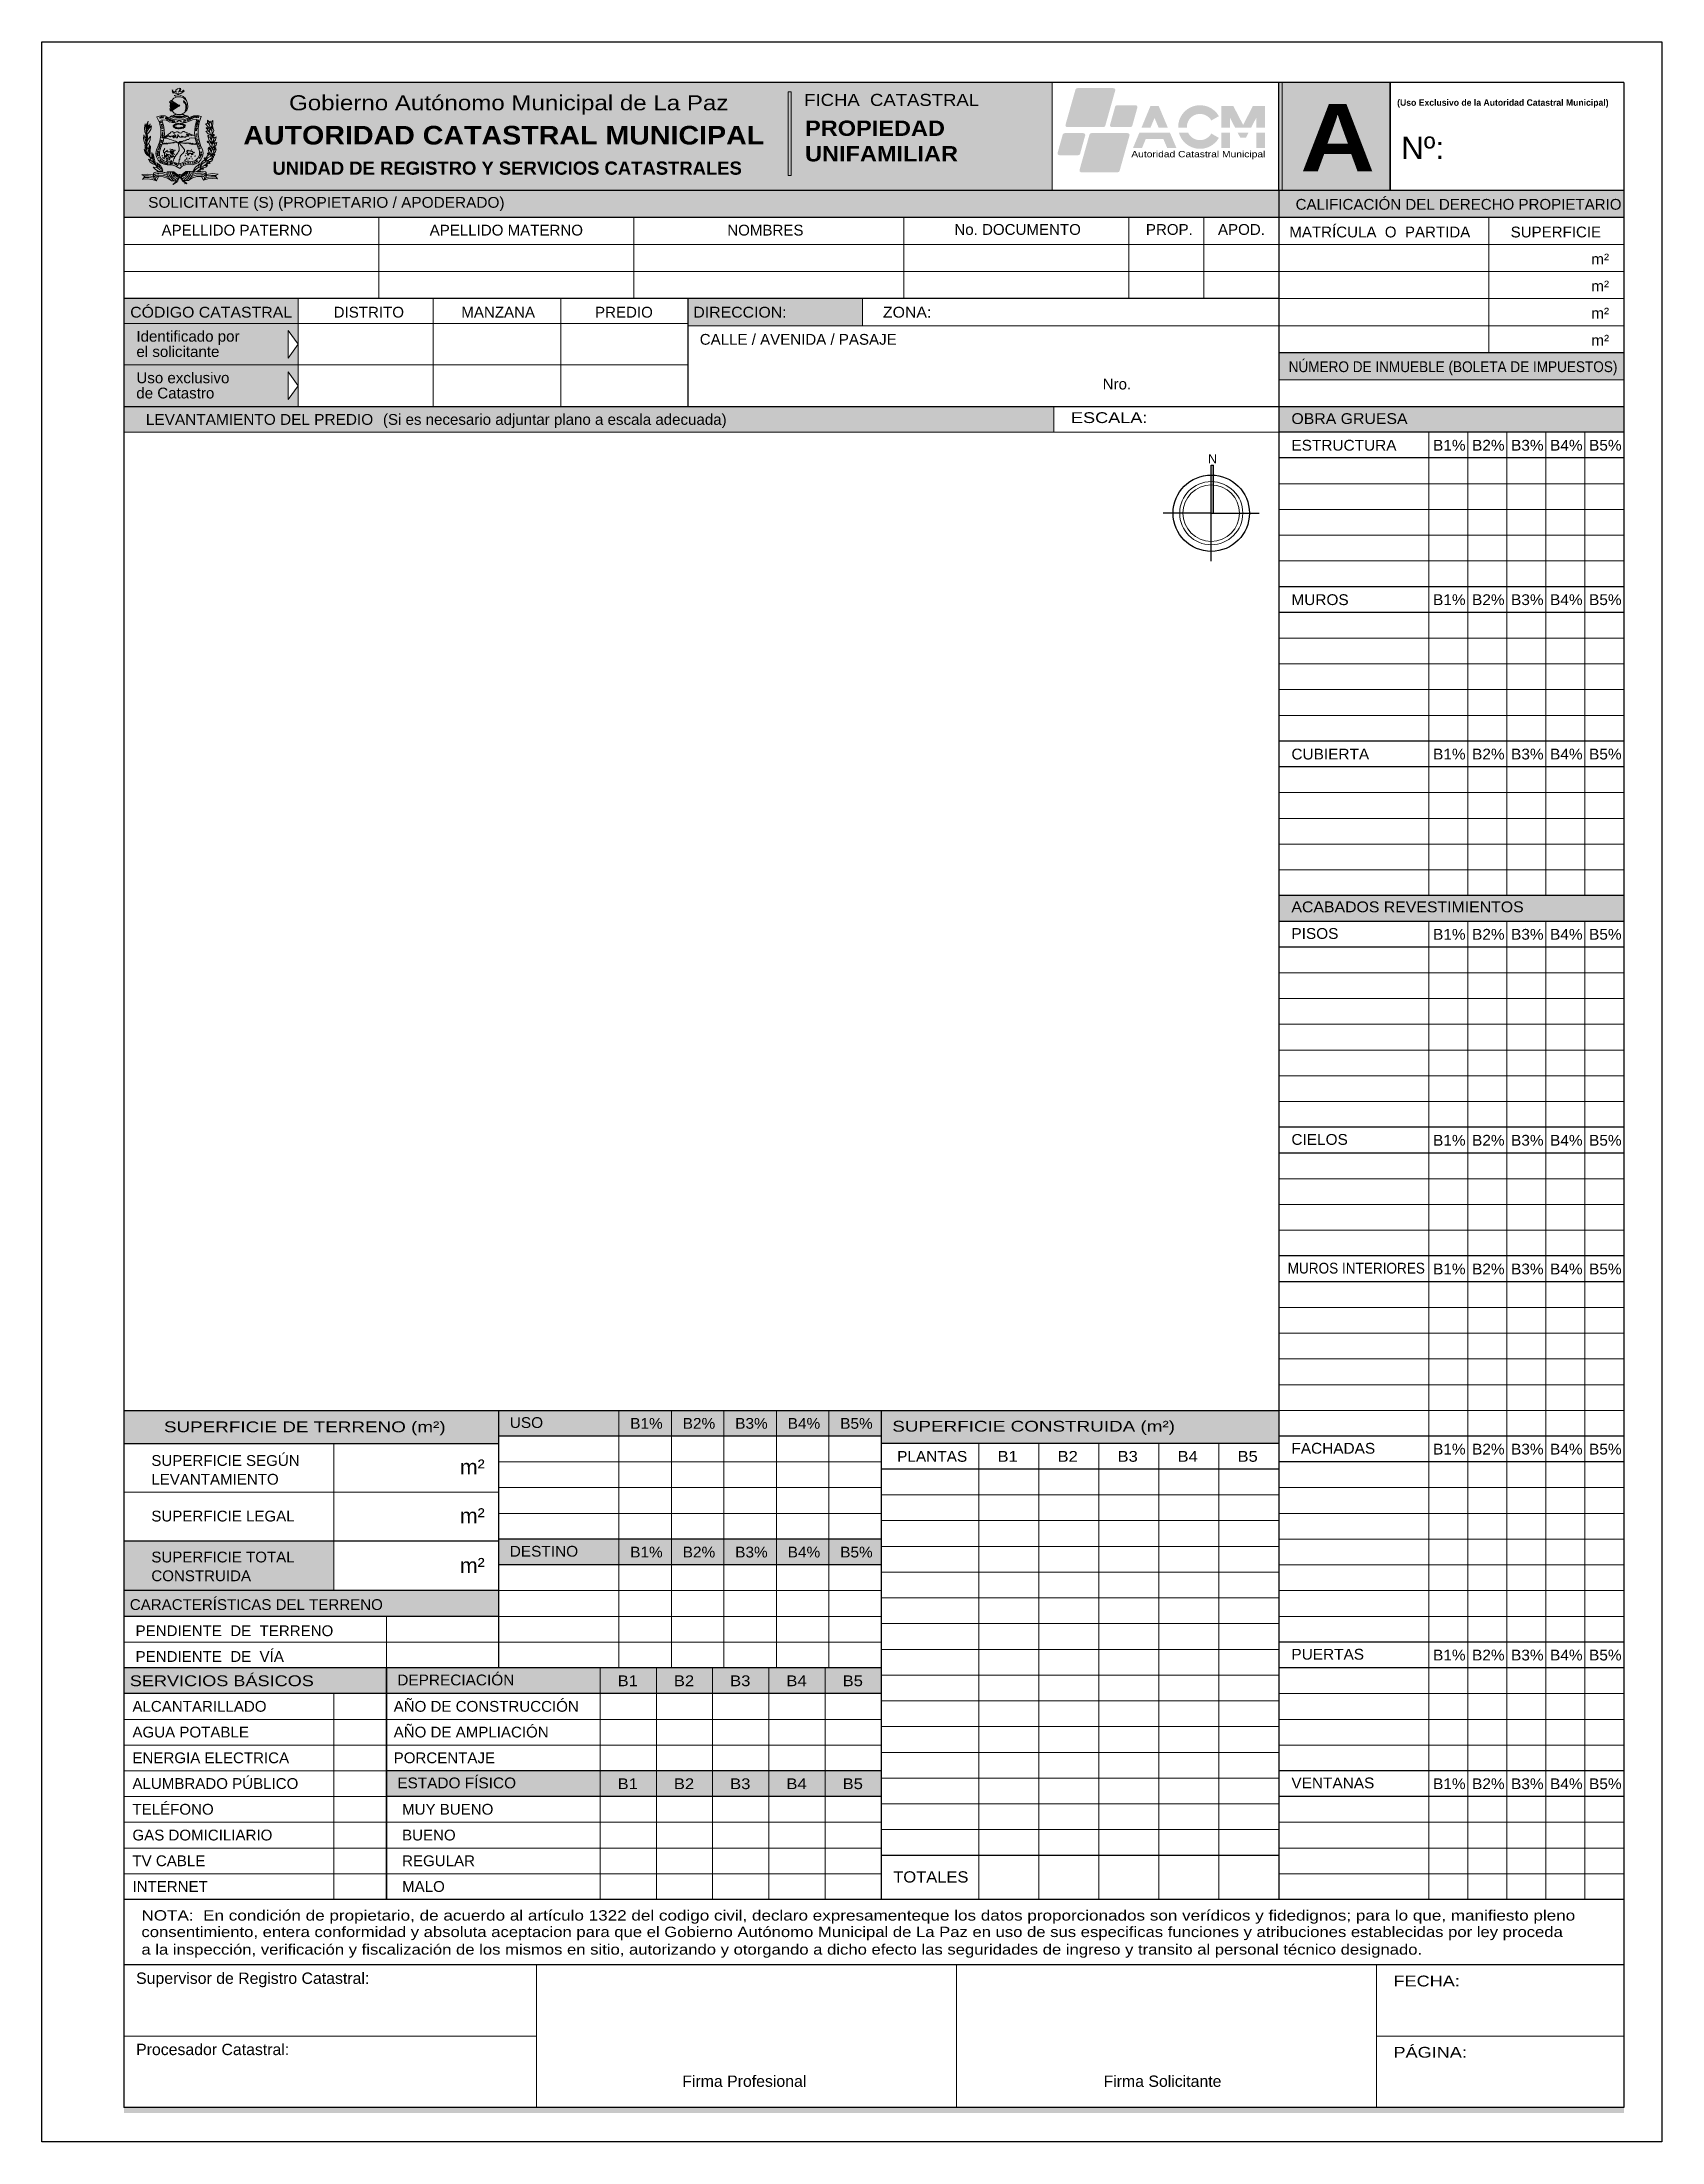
# Model space of a CAD drawing. Header units: inches. Extents: x 13.1 to 77.9, y 9.9 to 37.9.
# Drawn here: x 13.07 to 34.67, y 9.85 to 37.85 of the extents above; entities that cross this region are included whole.
import ezdxf

# ---------------------------------------------------------------- set-up
doc = ezdxf.new("R2010")
doc.units = ezdxf.units.IN
doc.header["$MEASUREMENT"] = 0
for name, color, linetype, lineweight in [('F_H', 253, 'Continuous', 13), ('F_NUEVA', 43, 'Continuous', 25), ('F_TEXT', 250, 'Continuous', 13), ('F_TEXTONUEVO', 250, 'Continuous', 13)]:
    doc.layers.add(name, color=color, linetype=linetype, lineweight=lineweight)
doc.layers.add('F_Layer01', color=7, linetype='Continuous')
doc.styles.add('ARIAL', font='arial.ttf', dxfattribs={"height": 0.2})

msp = doc.modelspace()

# ---------------------------------------------------------------- texts
at = {"attachment_point": 1, "style": 'ARIAL'}
for s, width, insert, char_height in [('{\\fArial|b1|i0|c0|p34;\\W1.1;\\T1.05;A}', 8.5243, (29.843, 37.024), 0.89714), ('{\\fArial|b1|i0|c0|p34;\\W1.1;AUTORIDAD CATASTRAL MUNICIPAL}', 7.12773, (15.749, 36.733), 0.24809), ('{\\fArial|b1|i0|c0|p34;\\W1.1;PROPIEDAD \\PUNIFAMILIAR}', 3.14976, (23.239, 36.804), 0.20418), ('{\\fArial|b1|i0|c0|p34;UNIDAD DE REGISTRO Y SERVICIOS CATASTRALES}', 6.79602, (16.137, 36.258), 0.1761)]:
    msp.add_mtext_dynamic_manual_height_columns(s, width=width, gutter_width=8.5, heights=[0], dxfattribs=dict(at, insert=insert, char_height=char_height))
at = {"layer": 'F_TEXT', "color": 7, "style": 'ARIAL'}
for s, height, width, p in [('Gobierno Autónomo Municipal de La Paz', 0.2, 1.15, (16.359, 36.941)), ('SOLICITANTE (S) (PROPIETARIO / APODERADO)', 0.14393, 1.02, (14.481, 35.641)), ('m²', 0.1439, 1.02, (33.721, 34.885)), ('m²', 0.1439, 1.02, (33.721, 34.525)), ('CÓDIGO CATASTRAL', 0.14393, 1.05, (14.241, 34.177)), ('DIRECCION:', 0.1439, 1.05, (21.75, 34.177)), ('ZONA:', 0.1439, 1.05, (24.278, 34.177)), ('m²', 0.1439, 1.02, (33.721, 34.164)), ('m²', 0.1439, 1.02, (33.721, 33.803)), ('NÚMERO DE INMUEBLE (BOLETA DE IMPUESTOS)', 0.14393, 0.9, (29.687, 33.45)), ('LEVANTAMIENTO DEL PREDIO', 0.14393, 1.02, (14.45, 32.747)), ('ESCALA:', 0.1439, 1.2, (26.785, 32.771)), ('OBRA GRUESA', 0.14393, 1.05, (29.724, 32.758)), ('ESTRUCTURA', 0.1439, 1.02, (29.724, 32.403)), ('B1%%%', 0.1439, 1.02, (31.613, 32.403)), ('B2%%%', 0.1439, 1.02, (32.133, 32.403)), ('B3%%%', 0.1439, 1.02, (32.653, 32.403)), ('B4%%%', 0.1439, 1.02, (33.173, 32.403)), ('B5%%%', 0.1439, 1.02, (33.693, 32.403)), ('MUROS', 0.1439, 1.02, (29.724, 30.344)), ('B1%%%', 0.1439, 1.02, (31.613, 30.344)), ('B2%%%', 0.1439, 1.02, (32.133, 30.344)), ('B3%%%', 0.1439, 1.02, (32.653, 30.344)), ('B4%%%', 0.1439, 1.02, (33.173, 30.344)), ('B5%%%', 0.1439, 1.02, (33.693, 30.344)), ('CUBIERTA', 0.1439, 1.02, (29.724, 28.285)), ('B1%%%', 0.1439, 1.02, (31.613, 28.285)), ('B2%%%', 0.1439, 1.02, (32.133, 28.285)), ('B3%%%', 0.1439, 1.02, (32.653, 28.285)), ('B4%%%', 0.1439, 1.02, (33.173, 28.285)), ('B5%%%', 0.1439, 1.02, (33.693, 28.285)), ('ACABADOS REVESTIMIENTOS', 0.14393, 1.05, (29.724, 26.248)), ('PISOS', 0.1439, 1.02, (29.724, 25.893)), ('B1%%%', 0.1439, 1.02, (31.613, 25.882)), ('B2%%%', 0.1439, 1.02, (32.133, 25.882)), ('B3%%%', 0.1439, 1.02, (32.653, 25.882)), ('B4%%%', 0.1439, 1.02, (33.173, 25.882)), ('B5%%%', 0.1439, 1.02, (33.693, 25.882)), ('CIELOS', 0.1439, 1.02, (29.724, 23.147)), ('B1%%%', 0.1439, 1.02, (31.613, 23.136)), ('B2%%%', 0.1439, 1.02, (32.133, 23.136)), ('B3%%%', 0.1439, 1.02, (32.653, 23.136)), ('B4%%%', 0.1439, 1.02, (33.173, 23.136)), ('B5%%%', 0.1439, 1.02, (33.693, 23.136)), ('MUROS INTERIORES', 0.14393, 0.9, (29.674, 21.431)), ('B1%%%', 0.1439, 1.02, (31.613, 21.42)), ('B2%%%', 0.1439, 1.02, (32.133, 21.42)), ('B3%%%', 0.1439, 1.02, (32.653, 21.42)), ('B4%%%', 0.1439, 1.02, (33.173, 21.42)), ('B5%%%', 0.1439, 1.02, (33.693, 21.42)), ('SUPERFICIE DE TERRENO (m²)', 0.14393, 1.25, (14.691, 19.315)), ('USO', 0.1439, 1.02, (19.302, 19.372)), ('B1%%%', 0.1439, 1.02, (20.908, 19.361)), ('B2%%%', 0.1439, 1.02, (21.608, 19.361)), ('B3%%%', 0.1439, 1.02, (22.308, 19.361)), ('B4%%%', 0.1439, 1.02, (23.008, 19.361)), ('B5%%%', 0.1439, 1.02, (23.708, 19.361)), ('SUPERFICIE CONSTRUIDA (m²)', 0.14393, 1.25, (24.402, 19.323)), ('PLANTAS', 0.1439, 1.02, (24.467, 18.921)), ('B1', 0.1439, 1.1, (25.805, 18.921)), ('B2', 0.1439, 1.1, (26.605, 18.921)), ('B3', 0.1439, 1.1, (27.405, 18.921)), ('B4', 0.1439, 1.1, (28.205, 18.921)), ('B5', 0.1439, 1.1, (29.005, 18.921)), ('FACHADAS', 0.1439, 1.02, (29.724, 19.029)), ('B1%%%', 0.1439, 1.02, (31.613, 19.018)), ('B2%%%', 0.1439, 1.02, (32.133, 19.018)), ('B3%%%', 0.1439, 1.02, (32.653, 19.018)), ('B4%%%', 0.1439, 1.02, (33.173, 19.018)), ('B5%%%', 0.1439, 1.02, (33.693, 19.018)), ('m²', 0.2, 1.02, (18.636, 18.752)), ('m²', 0.2, 1.02, (18.636, 18.102)), ('m²', 0.2, 1.02, (18.636, 17.439)), ('DESTINO', 0.1439, 1.02, (19.302, 17.656)), ('B1%%%', 0.1439, 1.02, (20.908, 17.645)), ('B2%%%', 0.1439, 1.02, (21.608, 17.645)), ('B3%%%', 0.1439, 1.02, (22.308, 17.645)), ('B4%%%', 0.1439, 1.02, (23.008, 17.645)), ('B5%%%', 0.1439, 1.02, (23.708, 17.645)), ('PUERTAS', 0.1439, 1.02, (29.724, 16.283)), ('B1%%%', 0.1439, 1.02, (31.613, 16.272)), ('B2%%%', 0.1439, 1.02, (32.133, 16.272)), ('B3%%%', 0.1439, 1.02, (32.653, 16.272)), ('B4%%%', 0.1439, 1.02, (33.173, 16.272)), ('B5%%%', 0.1439, 1.02, (33.693, 16.272)), ('SERVICIOS BÁSICOS', 0.14393, 1.2, (14.236, 15.929)), ('DEPRECIACIÓN', 0.14393, 1.02, (17.802, 15.94)), ('B1', 0.1439, 1.1, (20.74, 15.929)), ('B2', 0.1439, 1.1, (21.49, 15.929)), ('B3', 0.1439, 1.1, (22.24, 15.929)), ('B4', 0.1439, 1.1, (22.99, 15.929)), ('B5', 0.1439, 1.1, (23.74, 15.929)), ('ESTADO FÍSICO', 0.14393, 1.02, (17.802, 14.567)), ('B1', 0.1439, 1.1, (20.74, 14.556)), ('B2', 0.1439, 1.1, (21.49, 14.556)), ('B3', 0.1439, 1.1, (22.24, 14.556)), ('B4', 0.1439, 1.1, (22.99, 14.556)), ('B5', 0.1439, 1.1, (23.74, 14.556)), ('VENTANAS', 0.1439, 1.02, (29.724, 14.567)), ('B1%%%', 0.1439, 1.02, (31.613, 14.556)), ('B2%%%', 0.1439, 1.02, (32.133, 14.556)), ('B3%%%', 0.1439, 1.02, (32.653, 14.556)), ('B4%%%', 0.1439, 1.02, (33.173, 14.556)), ('B5%%%', 0.1439, 1.02, (33.693, 14.556)), ('TOTALES', 0.15, 1.05, (24.415, 13.311)), ('NOTA:  En condición de propietario, de acuerdo al artículo 1322 del codigo civil, declaro expresamenteque los datos proporcionados son verídicos y fidedignos; para lo que, manifiesto pleno', 0.138175, 1.18, (14.391, 12.804)), ('consentimiento, entera conformidad y absoluta aceptacion para que el Gobierno Autónomo Municipal de La Paz en uso de sus especificas funciones y atribuciones establecidas por ley proceda', 0.138175, 1.15, (14.391, 12.584)), ('a la inspección, verificación y fiscalización de los mismos en sitio, autorizando y otorgando a dicho efecto las seguridades de ingreso y transito al personal técnico designado.', 0.138175, 1.15, (14.391, 12.35)), ('FECHA:', 0.1439, 1.2, (31.085, 11.926)), ('PÁGINA:', 0.1439, 1.2, (31.085, 10.976))]:
    msp.add_text(s, height=height, dxfattribs=dict(at, width=width)).set_placement(p)
at = {"layer": 'F_TEXT', "color": 255, "style": 'ARIAL', "width": 1.1}
msp.add_text('FICHA  CATASTRAL', height=0.16061, dxfattribs=at).set_placement((23.228, 36.999))
at = {"layer": 'F_TEXT', "color": 7, "style": 'ARIAL'}
for s, height, p in [('Nº:', 0.3, (31.187, 36.29)), ('CALIFICACIÓN DEL DERECHO PROPIETARIO', 0.14393, (29.78, 35.615)), ('APELLIDO PATERNO', 0.14393, (14.659, 35.271)), ('APELLIDO MATERNO', 0.14393, (18.234, 35.271)), ('NOMBRES', 0.1439, (22.202, 35.271)), ('No. DOCUMENTO', 0.14393, (25.23, 35.28)), ('PROP.', 0.1439, (27.784, 35.28)), ('APOD.', 0.1439, (28.745, 35.28)), ('MATRÍCULA  O  PARTIDA', 0.14393, (29.696, 35.246)), ('SUPERFICIE', 0.1439, (32.647, 35.246)), ('DISTRITO ', 0.1439, (16.954, 34.177)), ('MANZANA', 0.1439, (18.656, 34.177)), ('PREDIO', 0.1439, (20.439, 34.177)), ('Identificado por', 0.14393, (14.324, 33.856)), ('CALLE / AVENIDA / PASAJE', 0.14393, (21.835, 33.815)), ('el solicitante', 0.14393, (14.324, 33.652)), ('Uso exclusivo', 0.14393, (14.324, 33.302)), ('Nro.', 0.1439, (27.207, 33.219)), ('de Catastro', 0.14393, (14.323, 33.099)), ('(Si es necesario adjuntar plano a escala adecuada)', 0.14393, (17.611, 32.747)), ('N', 0.121, (28.612, 32.232)), ('SUPERFICIE SEGÚN', 0.14393, (14.523, 18.866)), ('LEVANTAMIENTO', 0.14393, (14.523, 18.616)), ('SUPERFICIE LEGAL', 0.14393, (14.523, 18.125)), ('SUPERFICIE TOTAL', 0.14393, (14.523, 17.579)), ('CONSTRUIDA', 0.1439, (14.523, 17.329)), ('CARACTERÍSTICAS DEL TERRENO', 0.14393, (14.236, 16.945)), ('PENDIENTE  DE  TERRENO', 0.14393, (14.313, 16.596)), ('PENDIENTE  DE  VÍA', 0.14393, (14.313, 16.253)), ('ALCANTARILLADO', 0.14393, (14.271, 15.588)), ('AÑO DE CONSTRUCCIÓN', 0.14393, (17.754, 15.588)), ('AÑO DE AMPLIACIÓN', 0.14393, (17.754, 15.245)), ('AGUA POTABLE', 0.14393, (14.271, 15.245)), ('ENERGIA ELECTRICA', 0.14393, (14.271, 14.902)), ('PORCENTAJE', 0.1439, (17.754, 14.902)), ('ALUMBRADO PÚBLICO', 0.14393, (14.271, 14.559)), ('TELÉFONO', 0.1439, (14.271, 14.216)), ('MUY BUENO', 0.1439, (17.866, 14.216)), ('GAS DOMICILIARIO', 0.14393, (14.271, 13.872)), ('BUENO', 0.1439, (17.866, 13.872)), ('TV CABLE', 0.1439, (14.271, 13.529)), ('REGULAR', 0.1439, (17.866, 13.529)), ('INTERNET', 0.1439, (14.271, 13.186)), ('MALO', 0.1439, (17.866, 13.186)), ('Supervisor de Registro Catastral:', 0.15113, (14.32, 11.96)), ('Procesador Catastral:', 0.15113, (14.32, 11.01)), ('Firma Profesional', 0.15113, (21.602, 10.587)), ('Firma Solicitante', 0.15113, (27.219, 10.587))]:
    msp.add_text(s, height=height, dxfattribs=at).set_placement(p)
at = {"layer": 'F_TEXT', "color": 7, "insert": (31.134, 37.087), "char_height": 0.08603, "attachment_point": 1, "style": 'ARIAL'}
msp.add_mtext_dynamic_manual_height_columns('{\\fCentury Gothic|b1|i0|c0|p34;(Uso Exclusivo de la Autoridad Catastral Municipal)}', width=8.5243, gutter_width=8.5, heights=[0], dxfattribs=at)

# ---------------------------------------------------------------- blocks, each defined once
blk = doc.blocks.new('block 274')
at = {"layer": 'F_Layer01', "color": 18, "lineweight": 9}
for points in [[(1.485, -0.83), (1.604, -0.881), (1.494, -0.817)], [(1.485, -0.83), (1.604, -0.881), (1.494, -0.817)], [(1.498, -0.821), (1.485, -0.83)], [(1.498, -0.821), (1.485, -0.83)], [(1.494, -0.834), (1.485, -0.842)], [(1.494, -0.834), (1.485, -0.842)], [(1.506, -0.813), (1.494, -0.817)], [(1.506, -0.813), (1.494, -0.817)], [(1.604, -0.876), (1.506, -0.813)], [(1.604, -0.876), (1.506, -0.813)], [(1.515, -0.948), (1.549, -0.982), (1.591, -0.999), (1.638, -0.999), (1.68, -0.978), (1.714, -0.944), (1.731, -0.902), (1.726, -0.855), (1.71, -0.813), (1.676, -0.783), (1.633, -0.766), (1.587, -0.766), (1.544, -0.783), (1.511, -0.817)], [(1.515, -0.948), (1.549, -0.982), (1.591, -0.999), (1.638, -0.999), (1.68, -0.978), (1.714, -0.944), (1.731, -0.902), (1.726, -0.855), (1.71, -0.813), (1.676, -0.783), (1.633, -0.766), (1.587, -0.766), (1.544, -0.783), (1.511, -0.817)], [(1.519, -0.682), (1.523, -0.69)], [(1.519, -0.682), (1.523, -0.69)], [(1.523, -0.69), (1.519, -0.682)], [(1.523, -0.69), (1.519, -0.682)], [(1.528, -0.715), (1.523, -0.682)], [(1.528, -0.715), (1.523, -0.682)], [(1.532, -0.703), (1.523, -0.707)], [(1.532, -0.703), (1.523, -0.707)], [(1.523, -0.707), (1.532, -0.707)], [(1.523, -0.707), (1.532, -0.707)], [(1.528, -0.69), (1.528, -0.682)], [(1.528, -0.69), (1.528, -0.682)], [(1.528, -0.682), (1.528, -0.69)], [(1.528, -0.682), (1.528, -0.69)], [(1.528, -0.698), (1.532, -0.69)], [(1.528, -0.698), (1.532, -0.69)], [(1.532, -0.69), (1.528, -0.698)], [(1.532, -0.69), (1.528, -0.698)], [(1.544, -0.707), (1.544, -0.698), (1.536, -0.698), (1.532, -0.698), (1.528, -0.707), (1.532, -0.711), (1.536, -0.715), (1.544, -0.711), (1.544, -0.707)], [(1.544, -0.707), (1.544, -0.698), (1.536, -0.698), (1.532, -0.698), (1.528, -0.707), (1.532, -0.711), (1.536, -0.715), (1.544, -0.711), (1.544, -0.707)], [(1.528, -0.711), (1.528, -0.707)], [(1.528, -0.711), (1.528, -0.707)], [(1.544, -0.711), (1.591, -0.724), (1.638, -0.72), (1.68, -0.69)], [(1.544, -0.711), (1.591, -0.724), (1.638, -0.72), (1.68, -0.69)], [(1.561, -0.694), (1.544, -0.707)], [(1.561, -0.694), (1.544, -0.707)], [(1.718, -0.821), (1.697, -0.787), (1.667, -0.758), (1.629, -0.741), (1.587, -0.737), (1.549, -0.745)], [(1.718, -0.821), (1.697, -0.787), (1.667, -0.758), (1.629, -0.741), (1.587, -0.737), (1.549, -0.745)], [(1.561, -0.694), (1.57, -0.694)], [(1.561, -0.694), (1.57, -0.694)], [(1.638, -0.652), (1.612, -0.648), (1.591, -0.656), (1.57, -0.677)], [(1.57, -0.677), (1.574, -0.707)], [(1.57, -0.677), (1.574, -0.707)], [(1.595, -0.724), (1.595, -0.732), (1.599, -0.737)], [(1.595, -0.724), (1.595, -0.732), (1.599, -0.737)], [(1.599, -0.724), (1.599, -0.732), (1.604, -0.737)], [(1.599, -0.724), (1.599, -0.732), (1.604, -0.737)], [(1.599, -0.737), (1.599, -0.732)], [(1.599, -0.737), (1.599, -0.732)], [(1.604, -0.737), (1.608, -0.724)], [(1.604, -0.737), (1.608, -0.724)], [(1.638, -0.677), (1.625, -0.677), (1.612, -0.686), (1.629, -0.686)], [(1.638, -0.665), (1.633, -0.66), (1.625, -0.66), (1.621, -0.669)], [(1.638, -0.665), (1.633, -0.66), (1.625, -0.66), (1.621, -0.669)], [(1.638, -0.677), (1.629, -0.669), (1.621, -0.669)], [(1.638, -0.677), (1.629, -0.669), (1.621, -0.669)], [(1.65, -0.698), (1.621, -0.69)], [(1.65, -0.698), (1.621, -0.69)], [(1.638, -0.665), (1.633, -0.656), (1.625, -0.656)], [(1.638, -0.665), (1.633, -0.656), (1.625, -0.656)], [(1.625, -0.669), (1.629, -0.669)], [(1.663, -0.69), (1.676, -0.677), (1.667, -0.69)], [(1.663, -0.69), (1.676, -0.677), (1.667, -0.69)], [(1.667, -0.69), (1.68, -0.682), (1.667, -0.694), (1.68, -0.69)], [(1.667, -0.69), (1.68, -0.682), (1.667, -0.694), (1.68, -0.69)], [(1.671, -0.817), (1.676, -0.838)], [(1.671, -0.817), (1.676, -0.838)], [(1.693, -0.952), (1.71, -0.919), (1.71, -0.881), (1.697, -0.847), (1.671, -0.817)], [(1.693, -0.952), (1.71, -0.919), (1.71, -0.881), (1.697, -0.847), (1.671, -0.817)], [(1.676, -0.821), (1.676, -0.817)], [(1.676, -0.821), (1.676, -0.817)], [(1.676, -0.821), (1.68, -0.821), (1.676, -0.826)], [(1.676, -0.821), (1.68, -0.821), (1.676, -0.826)], [(1.676, -0.834), (1.68, -0.821)], [(1.676, -0.834), (1.68, -0.821)], [(1.684, -0.826), (1.676, -0.826), (1.68, -0.826)], [(1.684, -0.826), (1.676, -0.826), (1.68, -0.826)], [(1.676, -0.838), (1.684, -0.826)], [(1.676, -0.838), (1.684, -0.826)], [(1.684, -0.847), (1.676, -0.83)], [(1.684, -0.847), (1.676, -0.83)], [(1.676, -0.83), (1.688, -0.83)], [(1.676, -0.83), (1.688, -0.83)], [(1.676, -0.834), (1.693, -0.834)], [(1.676, -0.834), (1.693, -0.834)], [(1.676, -0.838), (1.693, -0.838)], [(1.676, -0.838), (1.693, -0.838)], [(1.693, -0.952), (1.705, -0.923), (1.705, -0.893), (1.697, -0.859), (1.676, -0.838)], [(1.693, -0.952), (1.705, -0.923), (1.705, -0.893), (1.697, -0.859), (1.676, -0.838)], [(1.71, -0.872), (1.68, -0.821)], [(1.71, -0.872), (1.68, -0.821)], [(1.68, -0.838), (1.684, -0.83)], [(1.68, -0.842), (1.688, -0.83)], [(1.68, -0.838), (1.684, -0.83)], [(1.68, -0.842), (1.688, -0.83)], [(1.68, -0.842), (1.697, -0.838)], [(1.68, -0.842), (1.697, -0.838)], [(1.684, -0.842), (1.688, -0.834)], [(1.684, -0.842), (1.688, -0.834)], [(1.705, -0.859), (1.688, -0.83)], [(1.705, -0.859), (1.688, -0.83)], [(1.688, -0.847), (1.693, -0.834)], [(1.688, -0.847), (1.693, -0.834)], [(1.688, -0.851), (1.693, -0.838)], [(1.688, -0.851), (1.693, -0.838)], [(1.693, -0.952), (1.71, -0.919), (1.71, -0.876), (1.697, -0.838)], [(1.693, -0.952), (1.71, -0.919), (1.71, -0.876), (1.697, -0.838)], [(1.197, -1.096), (1.18, -1.135), (1.172, -1.177), (1.176, -1.223)], [(1.197, -1.096), (1.18, -1.135), (1.172, -1.177), (1.176, -1.223)], [(1.176, -1.228), (1.202, -1.088)], [(1.176, -1.228), (1.202, -1.088)], [(1.477, -1.046), (1.426, -1.02), (1.371, -1.02), (1.316, -1.033)], [(1.477, -1.046), (1.426, -1.02), (1.371, -1.02), (1.316, -1.033)], [(1.329, -1.431), (1.358, -1.355), (1.371, -1.274), (1.371, -1.19), (1.35, -1.109), (1.316, -1.037)], [(1.329, -1.431), (1.358, -1.355), (1.371, -1.274), (1.371, -1.19), (1.35, -1.109), (1.316, -1.037)], [(1.354, -1.037), (1.354, -1.05), (1.367, -1.05)], [(1.354, -1.037), (1.354, -1.05), (1.367, -1.05)], [(1.354, -1.088), (1.371, -1.084), (1.375, -1.092)], [(1.354, -1.088), (1.371, -1.084), (1.375, -1.092)], [(1.354, -1.088), (1.358, -1.096)], [(1.354, -1.088), (1.358, -1.096)], [(1.362, -1.084), (1.362, -1.092)], [(1.362, -1.084), (1.362, -1.092)], [(1.362, -1.105), (1.379, -1.101), (1.367, -1.113), (1.379, -1.109)], [(1.362, -1.105), (1.379, -1.101), (1.367, -1.113), (1.379, -1.109)], [(1.367, -1.448), (1.401, -1.359), (1.417, -1.262), (1.409, -1.164), (1.384, -1.071)], [(1.367, -1.448), (1.401, -1.359), (1.417, -1.262), (1.409, -1.164), (1.384, -1.071)], [(1.371, -1.046), (1.371, -1.033), (1.379, -1.029), (1.384, -1.046), (1.371, -1.046)], [(1.371, -1.046), (1.371, -1.033), (1.379, -1.029), (1.384, -1.046), (1.371, -1.046)], [(1.489, -1.101), (1.439, -1.075), (1.384, -1.071)], [(1.489, -1.101), (1.439, -1.075), (1.384, -1.071)], [(1.392, -1.046), (1.396, -1.046), (1.401, -1.046), (1.405, -1.046), (1.392, -1.033), (1.396, -1.033), (1.401, -1.033), (1.405, -1.033)], [(1.392, -1.046), (1.396, -1.046), (1.401, -1.046), (1.405, -1.046), (1.392, -1.033), (1.396, -1.033), (1.401, -1.033), (1.405, -1.033)], [(1.426, -1.054), (1.434, -1.054), (1.439, -1.054), (1.443, -1.046), (1.443, -1.041), (1.434, -1.037), (1.43, -1.054)], [(1.426, -1.054), (1.434, -1.054), (1.439, -1.054), (1.443, -1.046), (1.443, -1.041), (1.434, -1.037), (1.43, -1.054)], [(1.443, -1.058), (1.439, -1.058), (1.447, -1.041)], [(1.443, -1.058), (1.439, -1.058), (1.447, -1.041)], [(1.451, -1.046), (1.443, -1.041)], [(1.451, -1.046), (1.443, -1.041)], [(1.464, -1.054), (1.464, -1.05), (1.456, -1.05), (1.46, -1.063), (1.456, -1.067), (1.451, -1.063), (1.451, -1.058)], [(1.464, -1.054), (1.464, -1.05), (1.456, -1.05), (1.46, -1.063), (1.456, -1.067), (1.451, -1.063), (1.451, -1.058)], [(1.472, -1.071), (1.468, -1.075), (1.464, -1.071), (1.464, -1.067), (1.468, -1.058), (1.472, -1.058), (1.477, -1.058), (1.477, -1.063)], [(1.472, -1.071), (1.468, -1.075), (1.464, -1.071), (1.464, -1.067), (1.468, -1.058), (1.472, -1.058), (1.477, -1.058), (1.477, -1.063)], [(1.477, -1.046), (1.544, -1.067), (1.612, -1.075), (1.684, -1.067), (1.752, -1.041)], [(1.477, -1.046), (1.544, -1.067), (1.612, -1.075), (1.684, -1.067), (1.752, -1.041)], [(1.494, -1.067), (1.489, -1.08), (1.481, -1.08), (1.481, -1.063), (1.494, -1.067), (1.489, -1.08), (1.481, -1.08), (1.481, -1.063), (1.494, -1.067)], [(1.485, -0.842), (1.498, -0.847)], [(1.485, -0.842), (1.498, -0.847)], [(1.485, -1.05), (1.498, -1.029)], [(1.485, -1.05), (1.498, -1.029)], [(1.489, -0.936), (1.604, -0.881), (1.498, -0.948)], [(1.489, -0.936), (1.604, -0.881), (1.498, -0.948)], [(1.489, -1.096), (1.519, -1.109), (1.553, -1.109), (1.587, -1.096), (1.612, -1.075)], [(1.489, -1.096), (1.519, -1.109), (1.553, -1.109), (1.587, -1.096), (1.612, -1.075)], [(1.498, -0.847), (1.494, -0.885), (1.498, -0.919)], [(1.498, -0.847), (1.494, -0.885), (1.498, -0.919)], [(1.494, -1.084), (1.498, -1.067), (1.506, -1.071), (1.506, -1.075), (1.502, -1.08), (1.498, -1.075), (1.502, -1.088)], [(1.494, -1.084), (1.498, -1.067), (1.506, -1.071), (1.506, -1.075), (1.502, -1.08), (1.498, -1.075), (1.502, -1.088)], [(1.498, -0.847), (1.604, -0.881), (1.498, -0.919)], [(1.498, -0.847), (1.604, -0.881), (1.498, -0.919)], [(1.498, -1.029), (1.553, -1.046), (1.612, -1.05), (1.676, -1.046), (1.731, -1.024)], [(1.498, -1.029), (1.553, -1.046), (1.612, -1.05), (1.676, -1.046), (1.731, -1.024)], [(1.506, -0.847), (1.502, -0.885), (1.506, -0.919)], [(1.506, -0.847), (1.502, -0.885), (1.506, -0.919)], [(1.502, -1.029), (1.506, -1.02)], [(1.502, -1.029), (1.506, -1.02)], [(1.604, -0.889), (1.506, -0.957)], [(1.604, -0.889), (1.506, -0.957)], [(1.506, -1.02), (1.578, -1.037), (1.65, -1.037), (1.718, -1.016)], [(1.506, -1.02), (1.578, -1.037), (1.65, -1.037), (1.718, -1.016)], [(1.515, -0.851), (1.511, -0.885), (1.515, -0.914)], [(1.515, -0.851), (1.511, -0.885), (1.515, -0.914)], [(1.511, -1.088), (1.519, -1.092), (1.523, -1.088), (1.523, -1.08), (1.519, -1.075), (1.511, -1.075)], [(1.511, -1.088), (1.519, -1.092), (1.523, -1.088), (1.523, -1.08), (1.519, -1.075), (1.511, -1.075)], [(1.515, -1.024), (1.519, -1.016)], [(1.515, -1.024), (1.519, -1.016)], [(1.515, -1.075), (1.515, -1.088)], [(1.515, -1.075), (1.515, -1.088)], [(1.523, -0.855), (1.519, -0.881), (1.523, -0.91)], [(1.523, -0.855), (1.519, -0.881), (1.523, -0.91)], [(1.519, -1.016), (1.583, -1.029), (1.642, -1.029), (1.701, -1.012)], [(1.519, -1.016), (1.583, -1.029), (1.642, -1.029), (1.701, -1.012)], [(1.532, -0.859), (1.528, -0.881), (1.532, -0.906)], [(1.532, -0.859), (1.528, -0.881), (1.532, -0.906)], [(1.528, -1.092), (1.532, -1.08), (1.54, -1.08)], [(1.528, -1.092), (1.532, -1.08), (1.54, -1.08)], [(1.528, -1.088), (1.532, -1.088)], [(1.528, -1.088), (1.532, -1.088)], [(1.528, -1.092), (1.536, -1.096)], [(1.528, -1.092), (1.536, -1.096)], [(1.532, -1.02), (1.553, -1.003), (1.557, -1.003)], [(1.532, -1.02), (1.553, -1.003), (1.557, -1.003)], [(1.54, -0.859), (1.536, -0.881), (1.54, -0.906)], [(1.54, -0.859), (1.536, -0.881), (1.54, -0.906)], [(1.557, -1.088), (1.557, -1.084), (1.549, -1.084), (1.553, -1.096), (1.553, -1.101), (1.544, -1.096), (1.544, -1.092)], [(1.557, -1.088), (1.557, -1.084), (1.549, -1.084), (1.553, -1.096), (1.553, -1.101), (1.544, -1.096), (1.544, -1.092)], [(1.549, -0.864), (1.549, -0.902)], [(1.549, -0.864), (1.549, -0.902)], [(1.553, -1.003), (1.612, -1.008), (1.671, -0.999)], [(1.553, -1.003), (1.612, -1.008), (1.671, -0.999)], [(1.557, -0.868), (1.557, -0.897)], [(1.557, -0.868), (1.557, -0.897)], [(1.561, -1.003), (1.566, -1.003), (1.566, -0.995), (1.566, -0.991)], [(1.561, -1.003), (1.566, -1.003), (1.566, -0.995), (1.566, -0.991)], [(1.566, -0.868), (1.566, -0.897)], [(1.566, -0.868), (1.566, -0.897)], [(1.574, -0.872), (1.574, -0.893)], [(1.574, -0.872), (1.574, -0.893)], [(1.583, -0.876), (1.583, -0.889)], [(1.583, -0.876), (1.583, -0.889)], [(1.591, -0.876), (1.591, -0.885)], [(1.591, -0.876), (1.591, -0.885)], [(1.604, -0.889), (1.612, -0.889), (1.616, -0.889), (1.621, -0.881), (1.616, -0.876), (1.612, -0.872), (1.604, -0.876)], [(1.604, -0.889), (1.612, -0.889), (1.616, -0.889), (1.621, -0.881), (1.616, -0.876), (1.612, -0.872), (1.604, -0.876)], [(1.616, -0.881), (1.612, -0.876), (1.608, -0.881), (1.608, -0.885), (1.612, -0.885), (1.616, -0.885), (1.616, -0.881)], [(1.616, -0.881), (1.612, -0.876), (1.608, -0.881), (1.608, -0.885), (1.612, -0.885), (1.616, -0.885), (1.616, -0.881)], [(1.612, -1.075), (1.642, -1.096), (1.671, -1.109), (1.705, -1.105), (1.739, -1.092)], [(1.612, -1.075), (1.642, -1.096), (1.671, -1.109), (1.705, -1.105), (1.739, -1.092)], [(1.625, -1.13), (1.621, -1.126), (1.625, -1.126), (1.625, -1.118), (1.621, -1.126)], [(1.625, -1.13), (1.621, -1.126), (1.625, -1.126), (1.625, -1.118), (1.621, -1.126)], [(1.633, -1.135), (1.625, -1.126), (1.633, -1.118)], [(1.633, -1.135), (1.625, -1.126), (1.633, -1.118)], [(1.633, -1.135), (1.629, -1.126), (1.633, -1.118)], [(1.633, -1.135), (1.629, -1.126), (1.633, -1.118)], [(1.663, -0.991), (1.663, -0.995), (1.667, -0.999), (1.671, -0.999)], [(1.663, -0.991), (1.663, -0.995), (1.667, -0.999), (1.671, -0.999)], [(1.684, -1.096), (1.676, -1.096), (1.671, -1.084), (1.684, -1.08)], [(1.676, -1.096), (1.671, -1.084), (1.684, -1.08)], [(1.676, -1.088), (1.68, -1.088)], [(1.676, -1.088), (1.68, -1.088)], [(1.676, -1.096), (1.684, -1.096)], [(1.684, -0.842), (1.697, -0.842)], [(1.684, -0.842), (1.697, -0.842)], [(1.688, -0.847), (1.701, -0.847)], [(1.688, -0.847), (1.701, -0.847)], [(1.688, -0.851), (1.701, -0.851), (1.697, -0.864)], [(1.688, -0.851), (1.701, -0.851), (1.697, -0.864)], [(1.701, -1.075), (1.705, -1.088), (1.688, -1.075), (1.693, -1.092)], [(1.701, -1.075), (1.705, -1.088), (1.688, -1.075), (1.693, -1.092)], [(1.693, -0.851), (1.697, -0.842)], [(1.693, -0.851), (1.697, -0.842)], [(1.693, -0.855), (1.697, -0.847)], [(1.693, -0.855), (1.697, -0.847)], [(1.693, -0.855), (1.705, -0.855), (1.697, -0.864)], [(1.693, -0.855), (1.705, -0.855), (1.697, -0.864)], [(1.693, -0.855), (1.701, -0.855)], [(1.693, -0.855), (1.701, -0.855)], [(1.693, -0.948), (1.697, -0.948)], [(1.693, -0.948), (1.697, -0.948)], [(1.693, -0.948), (1.697, -0.948)], [(1.693, -0.948), (1.697, -0.948)], [(1.693, -0.952), (1.697, -0.952)], [(1.693, -0.952), (1.697, -0.952)], [(1.697, -0.859), (1.701, -0.847)], [(1.697, -0.859), (1.701, -0.847)], [(1.697, -0.859), (1.705, -0.859), (1.701, -0.868)], [(1.697, -0.859), (1.705, -0.859), (1.701, -0.868)], [(1.697, -0.864), (1.705, -0.864)], [(1.697, -0.864), (1.705, -0.864)], [(1.697, -0.948), (1.697, -0.944)], [(1.697, -0.944), (1.701, -0.944)], [(1.697, -0.948), (1.697, -0.944)], [(1.697, -0.944), (1.701, -0.944)], [(1.697, -0.944), (1.701, -0.944)], [(1.697, -0.944), (1.701, -0.944)], [(1.697, -0.944), (1.701, -0.944)], [(1.705, -0.864), (1.701, -0.872), (1.71, -0.889)], [(1.705, -0.864), (1.701, -0.872), (1.71, -0.889)], [(1.701, -0.876), (1.71, -0.868)], [(1.701, -0.876), (1.71, -0.868)], [(1.701, -0.872), (1.71, -0.872)], [(1.701, -0.872), (1.71, -0.872)], [(1.701, -0.876), (1.71, -0.876)], [(1.701, -0.876), (1.71, -0.876)], [(1.705, -0.927), (1.701, -0.927)], [(1.705, -0.927), (1.701, -0.927)], [(1.701, -0.936), (1.705, -0.936)], [(1.701, -0.936), (1.705, -0.936)], [(1.701, -0.936), (1.705, -0.936)], [(1.701, -0.936), (1.705, -0.936)], [(1.701, -0.94), (1.705, -0.94)], [(1.701, -0.94), (1.705, -0.94)], [(1.701, -0.94), (1.705, -0.94)], [(1.701, -0.94), (1.705, -0.94)], [(1.705, -0.881), (1.71, -0.872)], [(1.705, -0.881), (1.71, -0.872)], [(1.705, -0.885), (1.71, -0.876)], [(1.705, -0.885), (1.71, -0.876)], [(1.705, -0.881), (1.71, -0.881)], [(1.705, -0.881), (1.71, -0.881)], [(1.705, -0.885), (1.71, -0.897), (1.705, -0.897)], [(1.705, -0.893), (1.71, -0.885)], [(1.71, -0.897), (1.705, -0.885), (1.71, -0.885)], [(1.705, -0.893), (1.71, -0.885)], [(1.705, -0.885), (1.71, -0.885)], [(1.705, -0.885), (1.71, -0.885)], [(1.705, -0.885), (1.71, -0.885)], [(1.705, -0.889), (1.71, -0.889)], [(1.705, -0.889), (1.71, -0.889)], [(1.705, -0.897), (1.71, -0.889)], [(1.705, -0.897), (1.71, -0.889)], [(1.705, -0.893), (1.71, -0.893)], [(1.705, -0.893), (1.71, -0.893)], [(1.71, -0.902), (1.705, -0.893)], [(1.71, -0.902), (1.705, -0.893)], [(1.705, -0.897), (1.71, -0.897)], [(1.705, -0.897), (1.71, -0.897)], [(1.705, -0.897), (1.71, -0.897)], [(1.705, -0.906), (1.71, -0.897)], [(1.705, -0.906), (1.71, -0.897)], [(1.705, -0.902), (1.71, -0.902)], [(1.705, -0.902), (1.71, -0.902)], [(1.71, -0.906), (1.705, -0.902)], [(1.705, -0.91), (1.71, -0.902)], [(1.71, -0.906), (1.705, -0.902)], [(1.705, -0.91), (1.71, -0.902)], [(1.705, -0.906), (1.71, -0.906)], [(1.705, -0.906), (1.71, -0.906)], [(1.71, -0.91), (1.705, -0.906)], [(1.71, -0.91), (1.705, -0.906)], [(1.705, -0.91), (1.71, -0.91)], [(1.705, -0.91), (1.71, -0.91)], [(1.71, -0.919), (1.705, -0.914)], [(1.705, -0.923), (1.71, -0.914)], [(1.71, -0.919), (1.705, -0.914)], [(1.705, -0.923), (1.71, -0.914)], [(1.71, -0.923), (1.705, -0.919)], [(1.705, -0.919), (1.71, -0.919)], [(1.71, -0.923), (1.705, -0.919)], [(1.705, -0.919), (1.71, -0.919)], [(1.705, -0.923), (1.71, -0.923)], [(1.705, -0.923), (1.71, -0.923)], [(1.705, -0.923), (1.705, -0.927), (1.705, -0.931)], [(1.705, -0.923), (1.705, -0.927), (1.705, -0.931)], [(1.735, -1.075), (1.735, -1.08), (1.731, -1.08), (1.726, -1.08), (1.722, -1.071), (1.722, -1.067), (1.726, -1.063), (1.731, -1.067)], [(1.735, -1.075), (1.735, -1.08), (1.731, -1.08), (1.726, -1.08), (1.722, -1.071), (1.722, -1.067), (1.726, -1.063), (1.731, -1.067)], [(1.743, -1.046), (1.731, -1.024)], [(1.743, -1.046), (1.731, -1.024)], [(1.743, -1.075), (1.739, -1.058), (1.748, -1.054), (1.756, -1.071), (1.743, -1.075)], [(1.743, -1.075), (1.739, -1.058), (1.748, -1.054), (1.756, -1.071), (1.743, -1.075)], [(1.849, -1.063), (1.79, -1.071), (1.739, -1.092)], [(1.849, -1.063), (1.79, -1.071), (1.739, -1.092)], [(1.909, -1.029), (1.858, -1.012), (1.803, -1.016), (1.752, -1.041)], [(1.909, -1.029), (1.858, -1.012), (1.803, -1.016), (1.752, -1.041)], [(1.765, -1.067), (1.756, -1.05), (1.773, -1.058), (1.765, -1.046)], [(1.765, -1.067), (1.756, -1.05), (1.773, -1.058), (1.765, -1.046)], [(1.786, -1.05), (1.782, -1.054), (1.777, -1.054), (1.773, -1.046), (1.773, -1.041), (1.777, -1.037), (1.782, -1.037)], [(1.786, -1.05), (1.782, -1.054), (1.777, -1.054), (1.773, -1.046), (1.773, -1.041), (1.777, -1.037), (1.782, -1.037)], [(1.798, -1.05), (1.79, -1.033), (1.803, -1.029), (1.807, -1.046), (1.798, -1.05)], [(1.798, -1.05), (1.79, -1.033), (1.803, -1.029), (1.807, -1.046), (1.798, -1.05)], [(1.815, -1.041), (1.815, -1.029), (1.824, -1.024), (1.824, -1.029), (1.824, -1.033), (1.815, -1.033)], [(1.815, -1.041), (1.815, -1.029), (1.824, -1.024), (1.824, -1.029), (1.824, -1.033), (1.815, -1.033)], [(1.82, -1.033), (1.828, -1.041)], [(1.82, -1.033), (1.828, -1.041)], [(1.849, -1.063), (1.828, -1.16), (1.82, -1.253), (1.837, -1.35), (1.866, -1.444)], [(1.849, -1.063), (1.828, -1.16), (1.82, -1.253), (1.837, -1.35), (1.866, -1.444)], [(1.837, -1.041), (1.845, -1.041), (1.845, -1.037), (1.845, -1.029), (1.845, -1.024), (1.837, -1.024), (1.837, -1.041)], [(1.837, -1.041), (1.845, -1.041), (1.845, -1.037), (1.845, -1.029), (1.845, -1.024), (1.837, -1.024), (1.837, -1.041)], [(1.849, -1.041), (1.853, -1.041), (1.853, -1.024), (1.849, -1.024)], [(1.849, -1.041), (1.853, -1.041), (1.853, -1.024), (1.849, -1.024)], [(1.866, -1.118), (1.849, -1.118), (1.849, -1.109), (1.853, -1.105), (1.858, -1.105), (1.858, -1.109), (1.858, -1.118)], [(1.866, -1.118), (1.849, -1.118), (1.849, -1.109), (1.853, -1.105), (1.858, -1.105), (1.858, -1.109), (1.858, -1.118)], [(1.858, -1.088), (1.853, -1.092), (1.87, -1.096), (1.87, -1.092)], [(1.858, -1.088), (1.853, -1.092), (1.87, -1.096), (1.87, -1.092)], [(1.866, -1.084), (1.858, -1.075), (1.87, -1.075), (1.875, -1.075)], [(1.875, -1.088), (1.866, -1.084), (1.858, -1.075), (1.87, -1.075), (1.875, -1.075)], [(1.858, -1.113), (1.866, -1.109)], [(1.858, -1.113), (1.866, -1.109)], [(1.862, -1.037), (1.87, -1.029), (1.87, -1.037), (1.87, -1.046)], [(1.862, -1.041), (1.862, -1.037), (1.87, -1.029), (1.87, -1.037), (1.87, -1.046)], [(1.862, -1.037), (1.87, -1.037)], [(1.87, -1.037), (1.862, -1.037), (1.862, -1.041)], [(1.909, -1.029), (1.879, -1.105), (1.866, -1.185), (1.866, -1.266), (1.879, -1.346), (1.904, -1.427)], [(1.909, -1.029), (1.879, -1.105), (1.866, -1.185), (1.866, -1.266), (1.879, -1.346), (1.904, -1.427)], [(1.866, -1.084), (1.87, -1.075)], [(1.87, -1.075), (1.866, -1.084), (1.875, -1.088)], [(1.909, -1.029), (1.913, -1.029)], [(1.993, -1.075), (1.993, -1.105), (2.006, -1.13)], [(1.993, -1.075), (1.993, -1.105), (2.006, -1.13)], [(2.019, -1.105), (1.993, -1.075)], [(2.019, -1.105), (1.993, -1.075)], [(2.023, -1.088), (2.014, -1.122), (2.019, -1.151), (2.036, -1.181), (2.048, -1.151), (2.044, -1.118), (2.023, -1.088), (2.014, -1.122), (2.019, -1.151), (2.036, -1.181), (2.048, -1.151), (2.044, -1.118), (2.023, -1.088)], [(2.036, -1.181), (2.057, -1.151), (2.065, -1.118), (2.061, -1.08)], [(2.036, -1.181), (2.057, -1.151), (2.065, -1.118), (2.061, -1.08)], [(2.061, -1.08), (2.048, -1.092), (2.04, -1.113)], [(2.061, -1.08), (2.048, -1.092), (2.04, -1.113)], [(1.142, -1.27), (1.138, -1.325), (1.151, -1.376), (1.18, -1.422)], [(1.142, -1.27), (1.138, -1.325), (1.151, -1.376), (1.18, -1.422)], [(1.18, -1.418), (1.163, -1.342), (1.142, -1.27)], [(1.18, -1.418), (1.163, -1.342), (1.142, -1.27)], [(1.159, -1.126), (1.151, -1.181), (1.155, -1.232), (1.18, -1.283)], [(1.159, -1.126), (1.151, -1.181), (1.155, -1.232), (1.18, -1.283)], [(1.176, -1.274), (1.172, -1.202), (1.159, -1.126)], [(1.176, -1.274), (1.172, -1.202), (1.159, -1.126)], [(1.172, -1.27), (1.159, -1.325)], [(1.172, -1.27), (1.159, -1.325)], [(1.172, -1.376), (1.18, -1.274)], [(1.172, -1.376), (1.18, -1.274)], [(1.206, -1.147), (1.185, -1.181), (1.176, -1.219)], [(1.206, -1.147), (1.185, -1.181), (1.176, -1.219)], [(1.244, -1.151), (1.21, -1.185), (1.189, -1.223), (1.176, -1.27)], [(1.244, -1.151), (1.21, -1.185), (1.189, -1.223), (1.176, -1.27)], [(1.176, -1.274), (1.21, -1.24), (1.235, -1.198), (1.244, -1.151)], [(1.176, -1.274), (1.21, -1.24), (1.235, -1.198), (1.244, -1.151)], [(1.231, -1.291), (1.193, -1.342), (1.18, -1.405)], [(1.231, -1.291), (1.193, -1.342), (1.18, -1.405)], [(1.18, -1.422), (1.21, -1.384), (1.227, -1.338), (1.231, -1.291)], [(1.18, -1.422), (1.21, -1.384), (1.227, -1.338), (1.231, -1.291)], [(1.189, -1.355), (1.193, -1.278)], [(1.189, -1.355), (1.193, -1.278)], [(1.223, -1.139), (1.202, -1.173), (1.193, -1.211)], [(1.223, -1.139), (1.202, -1.173), (1.193, -1.211)], [(1.197, -1.206), (1.206, -1.139)], [(1.197, -1.206), (1.206, -1.139)], [(1.218, -1.177), (1.227, -1.126)], [(1.218, -1.177), (1.227, -1.126)], [(1.362, -1.389), (1.358, -1.393), (1.358, -1.397), (1.362, -1.401), (1.375, -1.401)], [(1.362, -1.389), (1.358, -1.393), (1.358, -1.397), (1.362, -1.401), (1.375, -1.401)], [(1.371, -1.359), (1.367, -1.372)], [(1.371, -1.359), (1.367, -1.372)], [(1.371, -1.135), (1.388, -1.13), (1.388, -1.139), (1.388, -1.143), (1.384, -1.143), (1.379, -1.139), (1.379, -1.135)], [(1.371, -1.135), (1.388, -1.13), (1.388, -1.139), (1.388, -1.143), (1.384, -1.143), (1.379, -1.139), (1.379, -1.135)], [(1.375, -1.342), (1.371, -1.346), (1.375, -1.35), (1.388, -1.342), (1.388, -1.346), (1.388, -1.35), (1.384, -1.355)], [(1.375, -1.342), (1.371, -1.346), (1.375, -1.35), (1.388, -1.342), (1.388, -1.346), (1.388, -1.35), (1.384, -1.355)], [(1.371, -1.359), (1.384, -1.363), (1.384, -1.376)], [(1.371, -1.359), (1.384, -1.363), (1.384, -1.376)], [(1.379, -1.363), (1.375, -1.367)], [(1.379, -1.363), (1.375, -1.367)], [(1.379, -1.156), (1.384, -1.151), (1.392, -1.156), (1.384, -1.164), (1.379, -1.164)], [(1.379, -1.156), (1.384, -1.151), (1.392, -1.156), (1.384, -1.164), (1.379, -1.164)], [(1.396, -1.173), (1.396, -1.185), (1.379, -1.177), (1.384, -1.185)], [(1.396, -1.173), (1.396, -1.185), (1.379, -1.177), (1.384, -1.185)], [(1.392, -1.304), (1.379, -1.312)], [(1.392, -1.304), (1.379, -1.312)], [(1.384, -1.151), (1.384, -1.164)], [(1.384, -1.151), (1.384, -1.164)], [(1.401, -1.211), (1.392, -1.215), (1.384, -1.215)], [(1.384, -1.215), (1.392, -1.215), (1.401, -1.223)], [(1.384, -1.262), (1.401, -1.262), (1.392, -1.266), (1.401, -1.27), (1.384, -1.27)], [(1.384, -1.262), (1.401, -1.262), (1.392, -1.266), (1.401, -1.27), (1.384, -1.27)], [(1.384, -1.283), (1.401, -1.283), (1.401, -1.291), (1.384, -1.291), (1.384, -1.283)], [(1.384, -1.283), (1.401, -1.283), (1.401, -1.291), (1.384, -1.291), (1.384, -1.283)], [(1.384, -1.3), (1.396, -1.304), (1.396, -1.308), (1.396, -1.312), (1.392, -1.312), (1.388, -1.308), (1.392, -1.3)], [(1.384, -1.3), (1.396, -1.304), (1.396, -1.308), (1.396, -1.312), (1.392, -1.312), (1.388, -1.308), (1.392, -1.3)], [(1.388, -1.24), (1.392, -1.24), (1.401, -1.245), (1.392, -1.253), (1.388, -1.253)], [(1.388, -1.24), (1.392, -1.24), (1.401, -1.245), (1.392, -1.253), (1.388, -1.253)], [(1.401, -1.223), (1.392, -1.215), (1.401, -1.211)], [(1.392, -1.24), (1.392, -1.253)], [(1.392, -1.24), (1.392, -1.253)], [(1.578, -1.372), (1.549, -1.376), (1.523, -1.376), (1.506, -1.384), (1.485, -1.389), (1.468, -1.384), (1.46, -1.393), (1.439, -1.393), (1.409, -1.397), (1.392, -1.393)], [(1.578, -1.372), (1.549, -1.376), (1.523, -1.376), (1.506, -1.384), (1.485, -1.389), (1.468, -1.384), (1.46, -1.393), (1.439, -1.393), (1.409, -1.397), (1.392, -1.393)], [(1.396, -1.397), (1.396, -1.389)], [(1.396, -1.397), (1.396, -1.389)], [(1.405, -1.397), (1.405, -1.389)], [(1.405, -1.397), (1.405, -1.389)], [(1.409, -1.317), (1.451, -1.317)], [(1.409, -1.317), (1.451, -1.317)], [(1.409, -1.397), (1.409, -1.384)], [(1.409, -1.397), (1.409, -1.384)], [(1.413, -1.295), (1.422, -1.291)], [(1.413, -1.295), (1.422, -1.291)], [(1.422, -1.304), (1.417, -1.304), (1.413, -1.304)], [(1.422, -1.304), (1.417, -1.304), (1.413, -1.304)], [(1.417, -1.393), (1.417, -1.384)], [(1.417, -1.393), (1.417, -1.384)], [(1.422, -1.291), (1.43, -1.291)], [(1.422, -1.291), (1.43, -1.291)], [(1.422, -1.304), (1.426, -1.304)], [(1.422, -1.304), (1.426, -1.304)], [(1.422, -1.393), (1.422, -1.38)], [(1.422, -1.393), (1.422, -1.38)], [(1.472, -1.283), (1.472, -1.287), (1.468, -1.287), (1.464, -1.291), (1.46, -1.291), (1.46, -1.295), (1.456, -1.295), (1.451, -1.3), (1.447, -1.3), (1.439, -1.3), (1.434, -1.304), (1.43, -1.304), (1.426, -1.304)], [(1.472, -1.283), (1.472, -1.287), (1.468, -1.287), (1.464, -1.291), (1.46, -1.291), (1.46, -1.295), (1.456, -1.295), (1.451, -1.3), (1.447, -1.3), (1.439, -1.3), (1.434, -1.304), (1.43, -1.304), (1.426, -1.304)], [(1.451, -1.278), (1.434, -1.287), (1.43, -1.291)], [(1.451, -1.278), (1.434, -1.287), (1.43, -1.291)], [(1.43, -1.393), (1.43, -1.384)], [(1.43, -1.393), (1.43, -1.384)], [(1.439, -1.393), (1.439, -1.389)], [(1.439, -1.393), (1.439, -1.389)], [(1.447, -1.393), (1.447, -1.376)], [(1.447, -1.393), (1.447, -1.376)], [(1.456, -1.393), (1.456, -1.384)], [(1.456, -1.393), (1.456, -1.384)], [(1.468, -1.384), (1.468, -1.376)], [(1.468, -1.384), (1.468, -1.376)], [(1.472, -1.262), (1.485, -1.253)], [(1.472, -1.262), (1.485, -1.253)], [(1.472, -1.283), (1.477, -1.278)], [(1.472, -1.283), (1.477, -1.278)], [(1.523, -1.295), (1.519, -1.295), (1.519, -1.291), (1.515, -1.291), (1.511, -1.287), (1.511, -1.291), (1.506, -1.291), (1.506, -1.287), (1.502, -1.291), (1.502, -1.295), (1.502, -1.3), (1.494, -1.3), (1.489, -1.295), (1.485, -1.295), (1.481, -1.291), (1.481, -1.287), (1.481, -1.283), (1.477, -1.283), (1.477, -1.278)], [(1.523, -1.295), (1.519, -1.295), (1.519, -1.291), (1.515, -1.291), (1.511, -1.287), (1.511, -1.291), (1.506, -1.291), (1.506, -1.287), (1.502, -1.291), (1.502, -1.295), (1.502, -1.3), (1.494, -1.3), (1.489, -1.295), (1.485, -1.295), (1.481, -1.291), (1.481, -1.287), (1.481, -1.283), (1.477, -1.283), (1.477, -1.278)], [(1.477, -1.389), (1.477, -1.38)], [(1.477, -1.389), (1.477, -1.38)], [(1.511, -1.232), (1.502, -1.236), (1.494, -1.249), (1.485, -1.253)], [(1.511, -1.232), (1.502, -1.236), (1.494, -1.249), (1.485, -1.253)], [(1.485, -1.389), (1.485, -1.38)], [(1.485, -1.389), (1.485, -1.38)], [(1.489, -1.389), (1.489, -1.384)], [(1.489, -1.389), (1.489, -1.384)], [(1.498, -1.384), (1.498, -1.38)], [(1.498, -1.384), (1.498, -1.38)], [(1.506, -1.384), (1.506, -1.372)], [(1.506, -1.384), (1.506, -1.372)], [(1.532, -1.236), (1.523, -1.228), (1.511, -1.232)], [(1.532, -1.236), (1.523, -1.228), (1.511, -1.232)], [(1.587, -1.367), (1.566, -1.355), (1.536, -1.346), (1.511, -1.338)], [(1.587, -1.367), (1.566, -1.355), (1.536, -1.346), (1.511, -1.338)], [(1.515, -1.38), (1.515, -1.376)], [(1.515, -1.38), (1.515, -1.376)], [(1.549, -1.147), (1.553, -1.156), (1.544, -1.151), (1.553, -1.16), (1.544, -1.156), (1.528, -1.156), (1.544, -1.151), (1.528, -1.151), (1.544, -1.147)], [(1.549, -1.147), (1.553, -1.156), (1.544, -1.151), (1.553, -1.16), (1.544, -1.156), (1.528, -1.156), (1.544, -1.151), (1.528, -1.151), (1.544, -1.147)], [(1.544, -1.312), (1.54, -1.308), (1.536, -1.308), (1.532, -1.304), (1.528, -1.3)], [(1.544, -1.312), (1.54, -1.308), (1.536, -1.308), (1.532, -1.304), (1.528, -1.3)], [(1.528, -1.376), (1.528, -1.367)], [(1.528, -1.376), (1.528, -1.367)], [(1.544, -1.16), (1.532, -1.16), (1.544, -1.151)], [(1.544, -1.16), (1.532, -1.16), (1.544, -1.151)], [(1.557, -1.24), (1.549, -1.249), (1.54, -1.249), (1.532, -1.236)], [(1.557, -1.24), (1.549, -1.249), (1.54, -1.249), (1.532, -1.236)], [(1.557, -1.274), (1.557, -1.278), (1.561, -1.283), (1.561, -1.287), (1.561, -1.291), (1.561, -1.295), (1.561, -1.3), (1.561, -1.304), (1.557, -1.304), (1.553, -1.3), (1.553, -1.295), (1.549, -1.291), (1.544, -1.291), (1.544, -1.287), (1.54, -1.283), (1.54, -1.278), (1.536, -1.278), (1.532, -1.278), (1.536, -1.283), (1.536, -1.287), (1.54, -1.291), (1.54, -1.295), (1.544, -1.3), (1.544, -1.304), (1.544, -1.308), (1.544, -1.312), (1.544, -1.317)], [(1.557, -1.274), (1.557, -1.278), (1.561, -1.283), (1.561, -1.287), (1.561, -1.291), (1.561, -1.295), (1.561, -1.3), (1.561, -1.304), (1.557, -1.304), (1.553, -1.3), (1.553, -1.295), (1.549, -1.291), (1.544, -1.291), (1.544, -1.287), (1.54, -1.283), (1.54, -1.278), (1.536, -1.278), (1.532, -1.278), (1.536, -1.283), (1.536, -1.287), (1.54, -1.291), (1.54, -1.295), (1.544, -1.3), (1.544, -1.304), (1.544, -1.308), (1.544, -1.312), (1.544, -1.317)], [(1.532, -1.274), (1.536, -1.274)], [(1.532, -1.274), (1.536, -1.274)], [(1.532, -1.376), (1.536, -1.372)], [(1.532, -1.376), (1.536, -1.372)], [(1.646, -1.181), (1.667, -1.173), (1.684, -1.164), (1.684, -1.151), (1.684, -1.143), (1.663, -1.135), (1.642, -1.126), (1.616, -1.126), (1.587, -1.126), (1.566, -1.135), (1.549, -1.147), (1.544, -1.156), (1.549, -1.164), (1.566, -1.177), (1.587, -1.181), (1.616, -1.185), (1.646, -1.181), (1.667, -1.173), (1.684, -1.164), (1.684, -1.151), (1.684, -1.143), (1.663, -1.135), (1.642, -1.126), (1.616, -1.126), (1.587, -1.126), (1.566, -1.135), (1.549, -1.147), (1.544, -1.156), (1.549, -1.164), (1.566, -1.177), (1.587, -1.181), (1.616, -1.185), (1.646, -1.181)], [(1.544, -1.376), (1.544, -1.367)], [(1.544, -1.376), (1.544, -1.367)], [(1.549, -1.376), (1.549, -1.363)], [(1.549, -1.376), (1.549, -1.363)], [(1.553, -1.173), (1.557, -1.177), (1.557, -1.173), (1.566, -1.168), (1.553, -1.173)], [(1.553, -1.173), (1.557, -1.177), (1.557, -1.173), (1.566, -1.168), (1.553, -1.173)], [(1.561, -1.135), (1.557, -1.13), (1.557, -1.139)], [(1.561, -1.135), (1.557, -1.13), (1.557, -1.139)], [(1.557, -1.139), (1.566, -1.135), (1.561, -1.135)], [(1.557, -1.139), (1.566, -1.135), (1.561, -1.135)], [(1.561, -1.177), (1.57, -1.173), (1.557, -1.173)], [(1.561, -1.177), (1.57, -1.173), (1.557, -1.173)], [(1.557, -1.173), (1.566, -1.181), (1.561, -1.177)], [(1.557, -1.173), (1.566, -1.181), (1.561, -1.177)], [(1.557, -1.24), (1.578, -1.232)], [(1.557, -1.24), (1.578, -1.232)], [(1.557, -1.274), (1.557, -1.27)], [(1.557, -1.274), (1.557, -1.27)], [(1.566, -1.126), (1.561, -1.135)], [(1.566, -1.126), (1.561, -1.135)], [(1.57, -1.135), (1.561, -1.135), (1.566, -1.126)], [(1.57, -1.135), (1.561, -1.135), (1.566, -1.126)], [(1.574, -1.135), (1.57, -1.135), (1.561, -1.135)], [(1.574, -1.135), (1.57, -1.135), (1.561, -1.135)], [(1.561, -1.274), (1.561, -1.278)], [(1.561, -1.274), (1.561, -1.278)], [(1.574, -1.312), (1.57, -1.304), (1.57, -1.3), (1.57, -1.291), (1.57, -1.287), (1.57, -1.283), (1.566, -1.278), (1.561, -1.278)], [(1.574, -1.312), (1.57, -1.304), (1.57, -1.3), (1.57, -1.291), (1.57, -1.287), (1.57, -1.283), (1.566, -1.278), (1.561, -1.278)], [(1.574, -1.13), (1.574, -1.135), (1.566, -1.13)], [(1.566, -1.13), (1.574, -1.135)], [(1.566, -1.168), (1.566, -1.173), (1.566, -1.177), (1.566, -1.181)], [(1.566, -1.168), (1.566, -1.173), (1.566, -1.177), (1.566, -1.181)], [(1.566, -1.181), (1.57, -1.181)], [(1.566, -1.181), (1.57, -1.181)], [(1.566, -1.181), (1.57, -1.185), (1.574, -1.185), (1.57, -1.181)], [(1.566, -1.181), (1.57, -1.185), (1.574, -1.185), (1.57, -1.181)], [(1.574, -1.122), (1.57, -1.126), (1.574, -1.13)], [(1.574, -1.122), (1.57, -1.126), (1.574, -1.13)], [(1.574, -1.139), (1.57, -1.135), (1.578, -1.135)], [(1.574, -1.139), (1.57, -1.135), (1.578, -1.135)], [(1.57, -1.168), (1.574, -1.168)], [(1.57, -1.168), (1.574, -1.168)], [(1.578, -1.173), (1.574, -1.173), (1.57, -1.173), (1.57, -1.177)], [(1.578, -1.181), (1.574, -1.177), (1.574, -1.173), (1.57, -1.177)], [(1.578, -1.173), (1.574, -1.173), (1.57, -1.173), (1.57, -1.177)], [(1.578, -1.181), (1.574, -1.177), (1.574, -1.173), (1.57, -1.177)], [(1.57, -1.181), (1.57, -1.177)], [(1.57, -1.181), (1.57, -1.177)], [(1.578, -1.185), (1.57, -1.177)], [(1.578, -1.185), (1.57, -1.177)], [(1.574, -1.122), (1.578, -1.126)], [(1.574, -1.122), (1.578, -1.126)], [(1.574, -1.13), (1.574, -1.126)], [(1.574, -1.13), (1.574, -1.126)], [(1.574, -1.13), (1.578, -1.126), (1.574, -1.126)], [(1.574, -1.13), (1.578, -1.126), (1.574, -1.126)], [(1.574, -1.135), (1.574, -1.13)], [(1.578, -1.135), (1.574, -1.135)], [(1.578, -1.135), (1.574, -1.135)], [(1.574, -1.139), (1.583, -1.139)], [(1.574, -1.139), (1.583, -1.139)], [(1.574, -1.168), (1.578, -1.173)], [(1.574, -1.168), (1.578, -1.173)], [(1.578, -1.177), (1.574, -1.177), (1.583, -1.173)], [(1.578, -1.177), (1.574, -1.177), (1.583, -1.173)], [(1.578, -1.181), (1.574, -1.177)], [(1.578, -1.181), (1.574, -1.177)], [(1.578, -1.185), (1.574, -1.185)], [(1.578, -1.185), (1.574, -1.185)], [(1.574, -1.312), (1.578, -1.312)], [(1.574, -1.312), (1.578, -1.312)], [(1.578, -1.13), (1.587, -1.13), (1.583, -1.126), (1.583, -1.122), (1.583, -1.13)], [(1.578, -1.13), (1.587, -1.13), (1.583, -1.126), (1.583, -1.122), (1.583, -1.13)], [(1.578, -1.13), (1.583, -1.126), (1.578, -1.126)], [(1.583, -1.13), (1.578, -1.13), (1.578, -1.126)], [(1.578, -1.13), (1.583, -1.126), (1.578, -1.126)], [(1.583, -1.13), (1.578, -1.13), (1.578, -1.126)], [(1.583, -1.13), (1.578, -1.135), (1.578, -1.13)], [(1.583, -1.13), (1.578, -1.135), (1.578, -1.13)], [(1.578, -1.135), (1.583, -1.135)], [(1.578, -1.135), (1.583, -1.135)], [(1.583, -1.181), (1.583, -1.177), (1.578, -1.173)], [(1.578, -1.173), (1.583, -1.173)], [(1.587, -1.177), (1.583, -1.177), (1.583, -1.173), (1.578, -1.177)], [(1.583, -1.181), (1.583, -1.177), (1.578, -1.173)], [(1.578, -1.173), (1.583, -1.173)], [(1.587, -1.177), (1.583, -1.177), (1.583, -1.173), (1.578, -1.177)], [(1.578, -1.173), (1.583, -1.173)], [(1.578, -1.173), (1.583, -1.173)], [(1.578, -1.181), (1.583, -1.181)], [(1.578, -1.181), (1.583, -1.181)], [(1.583, -1.185), (1.578, -1.185)], [(1.578, -1.185), (1.583, -1.185), (1.587, -1.185)], [(1.583, -1.185), (1.578, -1.185)], [(1.578, -1.185), (1.583, -1.185), (1.587, -1.185)], [(1.578, -1.232), (1.595, -1.232)], [(1.578, -1.232), (1.595, -1.232)], [(1.595, -1.278), (1.595, -1.283), (1.595, -1.287), (1.595, -1.291), (1.591, -1.295), (1.591, -1.304), (1.591, -1.308), (1.587, -1.312), (1.583, -1.312), (1.578, -1.312)], [(1.595, -1.278), (1.595, -1.283), (1.595, -1.287), (1.595, -1.291), (1.591, -1.295), (1.591, -1.304), (1.591, -1.308), (1.587, -1.312), (1.583, -1.312), (1.578, -1.312)], [(1.578, -1.372), (1.612, -1.367)], [(1.578, -1.372), (1.612, -1.367)], [(1.583, -1.135), (1.583, -1.139)], [(1.583, -1.135), (1.583, -1.139)], [(1.583, -1.181), (1.591, -1.19), (1.587, -1.181)], [(1.583, -1.181), (1.591, -1.19), (1.587, -1.181)], [(1.583, -1.181), (1.583, -1.185)], [(1.583, -1.181), (1.583, -1.185)], [(1.587, -1.13), (1.599, -1.13), (1.591, -1.126), (1.591, -1.122), (1.587, -1.126)], [(1.587, -1.13), (1.599, -1.13), (1.591, -1.126), (1.591, -1.122), (1.587, -1.126)], [(1.587, -1.177), (1.587, -1.185)], [(1.587, -1.177), (1.587, -1.185)], [(1.587, -1.181), (1.604, -1.19), (1.591, -1.181)], [(1.587, -1.181), (1.604, -1.19), (1.591, -1.181)], [(1.587, -1.367), (1.621, -1.372)], [(1.587, -1.367), (1.621, -1.372)], [(1.595, -1.126), (1.599, -1.122), (1.591, -1.126)], [(1.595, -1.126), (1.599, -1.122), (1.591, -1.126)], [(1.591, -1.27), (1.595, -1.27)], [(1.591, -1.27), (1.595, -1.27)], [(1.595, -1.278), (1.591, -1.27)], [(1.595, -1.278), (1.591, -1.27)], [(1.599, -1.389), (1.595, -1.38), (1.591, -1.367)], [(1.599, -1.389), (1.595, -1.38), (1.591, -1.367)], [(1.595, -1.126), (1.604, -1.13)], [(1.599, -1.126), (1.604, -1.13), (1.595, -1.13)], [(1.595, -1.126), (1.604, -1.13)], [(1.608, -1.13), (1.604, -1.13), (1.595, -1.13)], [(1.595, -1.27), (1.599, -1.274)], [(1.595, -1.27), (1.599, -1.274)], [(1.599, -1.126), (1.599, -1.122)], [(1.599, -1.126), (1.599, -1.122)], [(1.599, -1.122), (1.604, -1.122)], [(1.599, -1.122), (1.604, -1.122)], [(1.604, -1.13), (1.599, -1.126)], [(1.599, -1.185), (1.599, -1.177), (1.599, -1.181)], [(1.599, -1.185), (1.599, -1.177), (1.599, -1.181)], [(1.599, -1.185), (1.604, -1.185), (1.599, -1.181)], [(1.599, -1.185), (1.604, -1.185), (1.599, -1.181)], [(1.599, -1.372), (1.608, -1.38)], [(1.599, -1.372), (1.608, -1.38)], [(1.599, -1.389), (1.604, -1.393)], [(1.599, -1.389), (1.604, -1.393)], [(1.608, -1.13), (1.616, -1.13), (1.621, -1.13), (1.621, -1.126), (1.616, -1.126), (1.612, -1.122), (1.608, -1.122), (1.604, -1.122)], [(1.608, -1.13), (1.616, -1.13), (1.621, -1.13), (1.621, -1.126), (1.616, -1.126), (1.612, -1.122), (1.608, -1.122), (1.604, -1.122)], [(1.608, -1.13), (1.604, -1.13)], [(1.604, -1.177), (1.608, -1.177), (1.612, -1.181), (1.612, -1.177), (1.616, -1.177)], [(1.621, -1.177), (1.612, -1.177), (1.608, -1.177), (1.604, -1.177)], [(1.604, -1.181), (1.604, -1.177)], [(1.604, -1.177), (1.608, -1.177), (1.612, -1.181), (1.612, -1.177), (1.616, -1.177)], [(1.621, -1.177), (1.612, -1.177), (1.608, -1.177), (1.604, -1.177)], [(1.604, -1.177), (1.608, -1.181)], [(1.604, -1.177), (1.608, -1.181)], [(1.612, -1.185), (1.604, -1.181)], [(1.616, -1.181), (1.616, -1.185), (1.608, -1.185), (1.604, -1.185)], [(1.612, -1.185), (1.604, -1.181)], [(1.616, -1.181), (1.616, -1.185), (1.608, -1.185), (1.604, -1.185)], [(1.604, -1.181), (1.608, -1.181)], [(1.604, -1.181), (1.608, -1.181)], [(1.604, -1.185), (1.604, -1.19), (1.608, -1.19), (1.616, -1.19), (1.621, -1.185)], [(1.604, -1.185), (1.604, -1.19), (1.608, -1.19), (1.616, -1.19), (1.621, -1.185)], [(1.625, -1.304), (1.621, -1.3), (1.616, -1.3), (1.612, -1.295), (1.608, -1.287), (1.604, -1.283), (1.604, -1.278)], [(1.604, -1.494), (1.612, -1.482), (1.612, -1.473), (1.616, -1.465), (1.616, -1.452), (1.612, -1.444), (1.608, -1.431), (1.608, -1.422), (1.604, -1.414), (1.604, -1.401), (1.604, -1.393)], [(1.604, -1.494), (1.612, -1.482), (1.612, -1.473), (1.616, -1.465), (1.616, -1.452), (1.612, -1.444), (1.608, -1.431), (1.608, -1.422), (1.604, -1.414), (1.604, -1.401), (1.604, -1.393)], [(1.612, -1.126), (1.612, -1.122), (1.616, -1.126), (1.612, -1.126), (1.608, -1.126), (1.608, -1.13), (1.612, -1.13), (1.616, -1.126), (1.616, -1.122), (1.612, -1.122), (1.608, -1.122), (1.608, -1.126)], [(1.612, -1.126), (1.612, -1.122), (1.616, -1.126), (1.612, -1.126), (1.608, -1.126), (1.608, -1.13), (1.612, -1.13), (1.616, -1.126), (1.616, -1.122), (1.612, -1.122), (1.608, -1.122), (1.608, -1.126)], [(1.608, -1.177), (1.612, -1.177), (1.616, -1.177)], [(1.608, -1.177), (1.612, -1.177), (1.616, -1.177)], [(1.616, -1.181), (1.612, -1.185), (1.608, -1.181)], [(1.616, -1.181), (1.612, -1.185), (1.608, -1.181)], [(1.608, -1.24), (1.616, -1.245)], [(1.655, -1.427), (1.646, -1.418), (1.638, -1.41), (1.629, -1.401), (1.621, -1.389), (1.608, -1.38)], [(1.655, -1.427), (1.646, -1.418), (1.638, -1.41), (1.629, -1.401), (1.621, -1.389), (1.608, -1.38)], [(1.612, -1.367), (1.625, -1.359)], [(1.612, -1.367), (1.625, -1.359)], [(1.621, -1.177), (1.621, -1.185)], [(1.629, -1.181), (1.633, -1.177), (1.625, -1.185), (1.625, -1.177), (1.621, -1.185)], [(1.629, -1.181), (1.633, -1.177), (1.625, -1.185), (1.625, -1.177), (1.621, -1.185), (1.621, -1.177)], [(1.646, -1.185), (1.621, -1.185), (1.633, -1.19), (1.625, -1.185)], [(1.646, -1.185), (1.621, -1.185), (1.633, -1.19), (1.625, -1.185)], [(1.621, -1.376), (1.629, -1.367)], [(1.621, -1.376), (1.629, -1.367)], [(1.621, -1.372), (1.663, -1.384)], [(1.621, -1.372), (1.663, -1.384)], [(1.625, -1.359), (1.663, -1.359)], [(1.625, -1.359), (1.663, -1.359)], [(1.629, -1.181), (1.646, -1.185)], [(1.629, -1.181), (1.646, -1.185)], [(1.629, -1.376), (1.633, -1.367)], [(1.629, -1.376), (1.633, -1.367)], [(1.638, -1.135), (1.642, -1.135), (1.646, -1.135), (1.65, -1.13), (1.65, -1.126), (1.642, -1.122), (1.638, -1.122), (1.633, -1.122), (1.633, -1.126), (1.633, -1.13), (1.638, -1.135)], [(1.638, -1.135), (1.642, -1.135), (1.646, -1.135), (1.65, -1.13), (1.65, -1.126), (1.642, -1.122), (1.638, -1.122), (1.633, -1.122), (1.633, -1.126), (1.633, -1.13), (1.638, -1.135)], [(1.633, -1.177), (1.638, -1.181)], [(1.633, -1.177), (1.638, -1.181)], [(1.655, -1.232), (1.65, -1.245), (1.633, -1.249)], [(1.655, -1.232), (1.65, -1.245), (1.633, -1.249)], [(1.655, -1.295), (1.65, -1.291), (1.646, -1.291), (1.646, -1.295), (1.65, -1.3), (1.655, -1.304), (1.65, -1.304), (1.646, -1.304), (1.642, -1.304), (1.638, -1.304), (1.633, -1.304)], [(1.655, -1.295), (1.65, -1.291), (1.646, -1.291), (1.646, -1.295), (1.65, -1.3), (1.655, -1.304), (1.65, -1.304), (1.646, -1.304), (1.642, -1.304), (1.638, -1.304), (1.633, -1.304)], [(1.633, -1.376), (1.638, -1.376)], [(1.633, -1.376), (1.638, -1.376)], [(1.642, -1.13), (1.642, -1.126), (1.638, -1.126), (1.638, -1.13), (1.642, -1.13), (1.646, -1.13), (1.65, -1.13), (1.646, -1.126), (1.646, -1.122), (1.642, -1.122), (1.638, -1.122), (1.638, -1.126), (1.638, -1.13)], [(1.642, -1.13), (1.642, -1.126), (1.638, -1.126), (1.638, -1.13), (1.642, -1.13), (1.646, -1.13), (1.65, -1.13), (1.646, -1.126), (1.646, -1.122), (1.642, -1.122), (1.638, -1.122), (1.638, -1.126)], [(1.638, -1.126), (1.638, -1.13)], [(1.65, -1.173), (1.646, -1.168), (1.642, -1.173), (1.642, -1.168), (1.638, -1.173)], [(1.65, -1.173), (1.646, -1.168), (1.642, -1.173), (1.642, -1.168), (1.638, -1.173)], [(1.646, -1.177), (1.642, -1.177), (1.642, -1.181), (1.646, -1.181), (1.65, -1.181), (1.65, -1.177), (1.646, -1.173), (1.642, -1.173), (1.638, -1.177), (1.642, -1.181)], [(1.646, -1.177), (1.642, -1.177), (1.642, -1.181), (1.646, -1.181), (1.65, -1.181), (1.65, -1.177), (1.646, -1.173), (1.642, -1.173), (1.638, -1.177), (1.642, -1.181)], [(1.638, -1.181), (1.642, -1.181)], [(1.638, -1.181), (1.642, -1.185), (1.646, -1.185), (1.655, -1.181)], [(1.638, -1.181), (1.642, -1.185), (1.646, -1.185), (1.655, -1.181)], [(1.638, -1.181), (1.642, -1.181)], [(1.638, -1.38), (1.642, -1.372)], [(1.638, -1.38), (1.642, -1.372)], [(1.646, -1.181), (1.642, -1.181)], [(1.646, -1.181), (1.642, -1.181)], [(1.642, -1.38), (1.65, -1.372)], [(1.642, -1.38), (1.65, -1.372)], [(1.646, -1.38), (1.65, -1.38), (1.655, -1.38)], [(1.646, -1.38), (1.65, -1.38), (1.655, -1.38)], [(1.655, -1.126), (1.659, -1.122), (1.65, -1.126)], [(1.655, -1.126), (1.659, -1.122), (1.65, -1.126)], [(1.65, -1.13), (1.655, -1.135), (1.655, -1.126)], [(1.65, -1.13), (1.655, -1.135), (1.655, -1.126)], [(1.65, -1.173), (1.655, -1.173)], [(1.65, -1.173), (1.655, -1.173)], [(1.655, -1.13), (1.663, -1.126)], [(1.655, -1.13), (1.663, -1.126)], [(1.655, -1.13), (1.659, -1.139), (1.659, -1.13), (1.659, -1.135)], [(1.655, -1.13), (1.659, -1.139), (1.659, -1.13), (1.659, -1.135)], [(1.655, -1.173), (1.659, -1.177)], [(1.655, -1.173), (1.659, -1.177)], [(1.659, -1.177), (1.655, -1.181)], [(1.659, -1.177), (1.655, -1.181)], [(1.655, -1.181), (1.659, -1.181)], [(1.655, -1.181), (1.659, -1.181)], [(1.655, -1.295), (1.659, -1.295)], [(1.655, -1.295), (1.659, -1.295)], [(1.655, -1.304), (1.659, -1.304)], [(1.655, -1.304), (1.659, -1.304)], [(1.671, -1.13), (1.667, -1.13), (1.667, -1.126), (1.663, -1.126), (1.659, -1.13)], [(1.663, -1.126), (1.659, -1.13)], [(1.671, -1.13), (1.667, -1.13), (1.667, -1.126), (1.663, -1.126), (1.659, -1.13)], [(1.663, -1.126), (1.659, -1.13)], [(1.659, -1.135), (1.659, -1.139), (1.663, -1.139), (1.667, -1.139), (1.667, -1.135)], [(1.659, -1.135), (1.659, -1.139), (1.663, -1.139), (1.667, -1.139), (1.667, -1.135)], [(1.659, -1.177), (1.676, -1.181)], [(1.659, -1.177), (1.676, -1.181)], [(1.667, -1.3), (1.663, -1.3), (1.663, -1.295), (1.659, -1.295)], [(1.667, -1.3), (1.663, -1.3), (1.663, -1.295), (1.659, -1.295)], [(1.659, -1.384), (1.663, -1.376)], [(1.659, -1.384), (1.663, -1.376)], [(1.671, -1.13), (1.667, -1.13), (1.663, -1.13)], [(1.671, -1.13), (1.667, -1.13), (1.663, -1.13)], [(1.663, -1.135), (1.663, -1.13)], [(1.663, -1.135), (1.663, -1.13)], [(1.667, -1.139), (1.671, -1.139), (1.671, -1.135), (1.667, -1.135), (1.663, -1.139), (1.667, -1.139)], [(1.667, -1.139), (1.671, -1.139), (1.671, -1.135), (1.667, -1.135), (1.663, -1.139), (1.667, -1.139)], [(1.667, -1.143), (1.663, -1.143)], [(1.667, -1.143), (1.663, -1.143)], [(1.667, -1.173), (1.667, -1.164), (1.663, -1.177)], [(1.667, -1.173), (1.667, -1.164), (1.663, -1.177)], [(1.701, -1.342), (1.688, -1.35), (1.667, -1.35), (1.663, -1.359)], [(1.701, -1.342), (1.688, -1.35), (1.667, -1.35), (1.663, -1.359)], [(1.663, -1.384), (1.688, -1.389)], [(1.663, -1.384), (1.667, -1.384)], [(1.663, -1.384), (1.688, -1.389)], [(1.663, -1.384), (1.667, -1.384)], [(1.676, -1.139), (1.667, -1.139)], [(1.676, -1.139), (1.667, -1.139)], [(1.671, -1.143), (1.667, -1.143)], [(1.671, -1.143), (1.667, -1.143)], [(1.671, -1.13), (1.676, -1.13)], [(1.671, -1.135), (1.676, -1.139)], [(1.671, -1.143), (1.676, -1.139), (1.676, -1.135)], [(1.671, -1.135), (1.676, -1.139)], [(1.671, -1.143), (1.676, -1.139), (1.676, -1.135)], [(1.671, -1.16), (1.676, -1.156)], [(1.671, -1.16), (1.676, -1.156)], [(1.671, -1.16), (1.671, -1.164), (1.671, -1.168)], [(1.671, -1.16), (1.671, -1.164), (1.671, -1.168)], [(1.676, -1.168), (1.671, -1.168)], [(1.676, -1.168), (1.671, -1.168), (1.68, -1.173)], [(1.68, -1.173), (1.671, -1.168)], [(1.671, -1.3), (1.676, -1.3)], [(1.671, -1.389), (1.676, -1.38)], [(1.671, -1.389), (1.676, -1.38)], [(1.68, -1.147), (1.676, -1.139)], [(1.68, -1.147), (1.676, -1.139)], [(1.68, -1.156), (1.676, -1.156)], [(1.684, -1.168), (1.688, -1.168), (1.688, -1.164), (1.688, -1.16), (1.684, -1.16), (1.68, -1.156), (1.676, -1.156)], [(1.68, -1.16), (1.676, -1.16), (1.676, -1.164)], [(1.68, -1.16), (1.676, -1.164), (1.676, -1.168), (1.68, -1.168)], [(1.68, -1.16), (1.676, -1.16), (1.676, -1.164)], [(1.68, -1.16), (1.676, -1.164), (1.676, -1.168), (1.68, -1.168)], [(1.693, -1.139), (1.68, -1.143)], [(1.693, -1.139), (1.68, -1.143)], [(1.68, -1.151), (1.68, -1.139)], [(1.68, -1.151), (1.68, -1.139)], [(1.684, -1.143), (1.697, -1.143), (1.68, -1.143), (1.68, -1.147)], [(1.684, -1.156), (1.693, -1.16), (1.684, -1.151), (1.68, -1.156), (1.684, -1.147), (1.697, -1.151), (1.684, -1.143), (1.68, -1.151)], [(1.684, -1.143), (1.697, -1.143), (1.68, -1.143), (1.68, -1.147)], [(1.684, -1.156), (1.693, -1.16), (1.684, -1.151), (1.68, -1.156), (1.684, -1.147), (1.697, -1.151), (1.684, -1.143), (1.68, -1.151)], [(1.684, -1.173), (1.688, -1.168), (1.688, -1.16), (1.684, -1.156), (1.68, -1.156)], [(1.684, -1.168), (1.688, -1.168), (1.688, -1.164), (1.688, -1.16), (1.684, -1.16), (1.68, -1.156)], [(1.684, -1.173), (1.688, -1.168), (1.688, -1.16), (1.684, -1.156), (1.68, -1.156)], [(1.68, -1.16), (1.68, -1.156)], [(1.68, -1.156), (1.684, -1.156)], [(1.68, -1.16), (1.68, -1.156)], [(1.68, -1.156), (1.684, -1.156)], [(1.68, -1.164), (1.684, -1.164), (1.68, -1.16)], [(1.68, -1.164), (1.684, -1.164), (1.68, -1.16)], [(1.68, -1.16), (1.684, -1.16)], [(1.68, -1.16), (1.684, -1.16)], [(1.684, -1.168), (1.68, -1.168)], [(1.684, -1.168), (1.68, -1.168)], [(1.684, -1.173), (1.68, -1.173)], [(1.684, -1.173), (1.68, -1.173)], [(1.697, -1.304), (1.693, -1.304), (1.688, -1.304), (1.68, -1.304)], [(1.697, -1.304), (1.693, -1.304), (1.688, -1.304), (1.68, -1.304)], [(1.68, -1.389), (1.684, -1.38)], [(1.68, -1.389), (1.684, -1.38)], [(1.684, -1.389), (1.688, -1.384)], [(1.684, -1.389), (1.688, -1.384)], [(1.688, -1.389), (1.697, -1.38)], [(1.688, -1.389), (1.697, -1.38)], [(1.697, -1.389), (1.701, -1.384)], [(1.697, -1.389), (1.701, -1.384)], [(1.726, -1.287), (1.722, -1.287), (1.71, -1.283), (1.705, -1.291), (1.705, -1.295)], [(1.726, -1.287), (1.722, -1.287), (1.71, -1.283), (1.705, -1.291), (1.705, -1.295)], [(1.705, -1.295), (1.71, -1.295)], [(1.705, -1.389), (1.714, -1.376)], [(1.705, -1.389), (1.714, -1.376)], [(1.71, -1.24), (1.731, -1.249)], [(1.71, -1.24), (1.731, -1.249)], [(1.731, -1.266), (1.726, -1.266), (1.722, -1.266), (1.718, -1.262), (1.714, -1.262), (1.71, -1.257), (1.71, -1.262), (1.714, -1.266), (1.722, -1.27), (1.726, -1.274)], [(1.731, -1.266), (1.726, -1.266), (1.722, -1.266), (1.718, -1.262), (1.714, -1.262), (1.71, -1.257), (1.71, -1.262), (1.714, -1.266), (1.722, -1.27), (1.726, -1.274)], [(1.71, -1.389), (1.714, -1.38)], [(1.71, -1.389), (1.714, -1.38)], [(1.718, -1.389), (1.722, -1.38)], [(1.718, -1.389), (1.722, -1.38)], [(1.726, -1.38), (1.722, -1.384)], [(1.726, -1.38), (1.722, -1.384)], [(1.735, -1.278), (1.726, -1.274)], [(1.735, -1.278), (1.726, -1.274)], [(1.726, -1.384), (1.735, -1.38)], [(1.726, -1.384), (1.735, -1.38)], [(1.731, -1.249), (1.748, -1.253)], [(1.731, -1.249), (1.748, -1.253)], [(1.731, -1.266), (1.735, -1.266)], [(1.731, -1.266), (1.735, -1.266)], [(1.765, -1.274), (1.756, -1.27), (1.752, -1.27), (1.743, -1.27), (1.739, -1.27), (1.735, -1.266), (1.731, -1.266)], [(1.765, -1.274), (1.756, -1.27), (1.752, -1.27), (1.743, -1.27), (1.739, -1.27), (1.735, -1.266), (1.731, -1.266)], [(1.735, -1.278), (1.739, -1.283), (1.743, -1.283), (1.743, -1.287), (1.731, -1.291)], [(1.735, -1.278), (1.739, -1.283), (1.743, -1.283), (1.743, -1.287), (1.731, -1.291)], [(1.849, -1.397), (1.845, -1.397), (1.841, -1.397), (1.837, -1.397), (1.828, -1.397), (1.824, -1.401), (1.82, -1.397), (1.815, -1.397), (1.794, -1.401), (1.752, -1.393), (1.731, -1.384)], [(1.849, -1.397), (1.845, -1.397), (1.841, -1.397), (1.837, -1.397), (1.828, -1.397), (1.824, -1.401), (1.82, -1.397), (1.815, -1.397), (1.794, -1.401), (1.752, -1.393), (1.731, -1.384)], [(1.735, -1.384), (1.739, -1.384)], [(1.735, -1.384), (1.739, -1.384)], [(1.743, -1.389), (1.748, -1.38)], [(1.743, -1.389), (1.748, -1.38)], [(1.748, -1.253), (1.765, -1.262)], [(1.748, -1.253), (1.765, -1.262)], [(1.752, -1.317), (1.782, -1.312)], [(1.752, -1.317), (1.782, -1.312)], [(1.752, -1.393), (1.752, -1.384)], [(1.752, -1.393), (1.752, -1.384)], [(1.756, -1.393), (1.765, -1.376)], [(1.756, -1.393), (1.765, -1.376)], [(1.765, -1.262), (1.786, -1.27)], [(1.765, -1.262), (1.786, -1.27)], [(1.765, -1.274), (1.773, -1.274)], [(1.765, -1.274), (1.773, -1.274)], [(1.765, -1.393), (1.769, -1.384)], [(1.765, -1.393), (1.769, -1.384)], [(1.782, -1.274), (1.777, -1.27), (1.773, -1.27), (1.777, -1.274)], [(1.782, -1.274), (1.777, -1.27), (1.773, -1.27), (1.777, -1.274)], [(1.782, -1.274), (1.777, -1.278), (1.773, -1.274)], [(1.782, -1.274), (1.777, -1.278), (1.773, -1.274)], [(1.773, -1.397), (1.777, -1.389)], [(1.773, -1.397), (1.777, -1.389)], [(1.782, -1.274), (1.777, -1.274)], [(1.782, -1.274), (1.777, -1.274)], [(1.782, -1.274), (1.786, -1.274)], [(1.782, -1.274), (1.786, -1.274)], [(1.828, -1.321), (1.82, -1.317), (1.782, -1.312)], [(1.828, -1.321), (1.82, -1.317), (1.782, -1.312)], [(1.782, -1.397), (1.786, -1.384)], [(1.782, -1.397), (1.786, -1.384)], [(1.786, -1.27), (1.803, -1.274)], [(1.786, -1.27), (1.803, -1.274)], [(1.807, -1.274), (1.786, -1.274)], [(1.807, -1.274), (1.786, -1.274)], [(1.786, -1.397), (1.794, -1.384)], [(1.786, -1.397), (1.794, -1.384)], [(1.79, -1.401), (1.794, -1.393)], [(1.79, -1.401), (1.794, -1.393)], [(1.798, -1.401), (1.798, -1.389)], [(1.798, -1.401), (1.798, -1.389)], [(1.807, -1.397), (1.807, -1.393)], [(1.807, -1.397), (1.807, -1.393)], [(1.811, -1.397), (1.811, -1.389)], [(1.811, -1.397), (1.811, -1.389)], [(1.82, -1.278), (1.824, -1.278)], [(1.82, -1.278), (1.824, -1.278)], [(1.82, -1.397), (1.82, -1.393)], [(1.82, -1.397), (1.82, -1.393)], [(1.824, -1.401), (1.824, -1.393)], [(1.824, -1.401), (1.824, -1.393)], [(1.849, -1.215), (1.832, -1.215), (1.845, -1.211), (1.832, -1.206), (1.849, -1.206)], [(1.849, -1.215), (1.832, -1.215), (1.845, -1.211), (1.832, -1.206), (1.849, -1.206)], [(1.832, -1.397), (1.832, -1.389)], [(1.832, -1.397), (1.832, -1.389)], [(1.853, -1.177), (1.853, -1.19), (1.837, -1.19), (1.837, -1.177)], [(1.853, -1.19), (1.837, -1.19), (1.837, -1.177)], [(1.849, -1.266), (1.837, -1.262), (1.845, -1.257), (1.853, -1.257)], [(1.853, -1.266), (1.849, -1.266), (1.837, -1.262), (1.845, -1.257), (1.853, -1.257)], [(1.841, -1.295), (1.853, -1.291), (1.853, -1.283), (1.849, -1.283), (1.837, -1.283)], [(1.841, -1.295), (1.853, -1.291), (1.853, -1.283), (1.849, -1.283), (1.837, -1.283)], [(1.853, -1.164), (1.841, -1.164), (1.849, -1.16), (1.841, -1.151), (1.858, -1.156)], [(1.853, -1.164), (1.841, -1.164), (1.849, -1.16), (1.841, -1.151), (1.858, -1.156)], [(1.845, -1.321), (1.841, -1.312)], [(1.845, -1.321), (1.841, -1.312)], [(1.845, -1.397), (1.841, -1.384)], [(1.845, -1.397), (1.841, -1.384)], [(1.841, -1.397), (1.841, -1.393)], [(1.841, -1.397), (1.841, -1.393)], [(1.862, -1.143), (1.845, -1.139), (1.845, -1.126), (1.862, -1.13), (1.862, -1.143), (1.845, -1.139), (1.845, -1.126), (1.862, -1.13), (1.862, -1.143)], [(1.845, -1.19), (1.845, -1.185)], [(1.845, -1.19), (1.845, -1.185)], [(1.849, -1.266), (1.845, -1.257)], [(1.845, -1.257), (1.849, -1.266), (1.853, -1.266)], [(1.845, -1.317), (1.858, -1.312)], [(1.845, -1.317), (1.858, -1.312)], [(1.862, -1.329), (1.866, -1.342), (1.849, -1.346), (1.845, -1.333)], [(1.866, -1.342), (1.849, -1.346), (1.845, -1.333)], [(1.853, -1.19), (1.853, -1.177)], [(1.858, -1.342), (1.853, -1.338)], [(1.858, -1.342), (1.853, -1.338)], [(1.87, -1.367), (1.853, -1.372), (1.853, -1.363), (1.858, -1.359), (1.858, -1.363), (1.862, -1.372)], [(1.87, -1.367), (1.853, -1.372), (1.853, -1.363), (1.858, -1.359), (1.858, -1.363), (1.862, -1.372)], [(1.866, -1.342), (1.862, -1.329)], [(1.879, -1.393), (1.866, -1.401), (1.862, -1.393), (1.862, -1.389), (1.866, -1.389), (1.87, -1.389), (1.875, -1.397)], [(1.879, -1.393), (1.866, -1.401), (1.862, -1.393), (1.862, -1.389), (1.866, -1.389), (1.87, -1.389), (1.875, -1.397)], [(1.87, -1.397), (1.875, -1.384)], [(1.87, -1.397), (1.875, -1.384)], [(1.964, -1.126), (1.997, -1.16), (2.036, -1.181)], [(1.964, -1.126), (1.997, -1.16), (2.036, -1.181)], [(2.019, -1.143), (2.006, -1.13), (1.985, -1.122), (1.968, -1.126)], [(2.019, -1.143), (2.006, -1.13), (1.985, -1.122), (1.968, -1.126)], [(1.968, -1.223), (2.002, -1.257), (2.04, -1.278)], [(1.968, -1.223), (2.002, -1.257), (2.04, -1.278)], [(2.019, -1.232), (1.997, -1.219), (1.972, -1.223)], [(2.019, -1.232), (1.997, -1.219), (1.972, -1.223)], [(1.993, -1.181), (1.989, -1.177), (1.985, -1.173), (1.98, -1.177), (1.976, -1.181), (1.98, -1.19), (1.985, -1.19), (1.989, -1.19), (1.993, -1.181)], [(1.993, -1.181), (1.989, -1.177), (1.985, -1.173), (1.98, -1.177), (1.976, -1.181), (1.98, -1.19), (1.985, -1.19), (1.989, -1.19), (1.993, -1.181)], [(2.006, -1.363), (2.006, -1.359), (1.997, -1.355), (1.993, -1.359), (1.989, -1.363), (1.993, -1.372), (1.997, -1.372), (2.006, -1.372), (2.006, -1.363)], [(2.006, -1.363), (2.006, -1.359), (1.997, -1.355), (1.993, -1.359), (1.989, -1.363), (1.993, -1.372), (1.997, -1.372), (2.006, -1.372), (2.006, -1.363)], [(1.997, -1.173), (1.993, -1.198), (2.006, -1.223)], [(1.997, -1.173), (1.993, -1.198), (2.006, -1.223)], [(2.014, -1.287), (2.01, -1.278), (2.006, -1.278), (1.997, -1.278), (1.993, -1.287), (1.997, -1.291), (2.006, -1.295), (2.01, -1.291), (2.014, -1.287), (2.01, -1.278), (2.006, -1.278), (1.997, -1.278), (1.993, -1.287), (1.997, -1.291), (2.006, -1.295), (2.01, -1.291), (2.014, -1.287)], [(2.023, -1.198), (1.997, -1.173)], [(2.023, -1.198), (1.997, -1.173)], [(2.002, -1.304), (2.014, -1.346), (2.044, -1.384), (2.078, -1.367), (2.099, -1.338), (2.107, -1.3)], [(2.002, -1.304), (2.014, -1.346), (2.044, -1.384), (2.078, -1.367), (2.099, -1.338), (2.107, -1.3)], [(2.04, -1.333), (2.027, -1.312), (2.006, -1.304)], [(2.04, -1.333), (2.027, -1.312), (2.006, -1.304)], [(2.01, -1.376), (2.027, -1.418), (2.052, -1.452)], [(2.01, -1.376), (2.027, -1.418), (2.052, -1.452)], [(2.052, -1.401), (2.04, -1.384), (2.014, -1.376)], [(2.052, -1.401), (2.04, -1.384), (2.014, -1.376)], [(2.04, -1.278), (2.052, -1.249), (2.048, -1.215), (2.027, -1.185), (2.019, -1.219), (2.023, -1.249), (2.04, -1.278), (2.061, -1.249), (2.074, -1.215), (2.065, -1.177)], [(2.04, -1.278), (2.052, -1.249), (2.048, -1.215), (2.027, -1.185), (2.019, -1.219), (2.023, -1.249), (2.04, -1.278), (2.061, -1.249), (2.074, -1.215), (2.065, -1.177)], [(2.048, -1.27), (2.036, -1.295), (2.036, -1.325)], [(2.048, -1.27), (2.036, -1.295), (2.036, -1.325)], [(2.069, -1.291), (2.048, -1.317), (2.04, -1.35), (2.044, -1.384), (2.065, -1.359), (2.078, -1.325), (2.069, -1.291)], [(2.069, -1.291), (2.048, -1.317), (2.04, -1.35), (2.044, -1.384), (2.065, -1.359), (2.078, -1.325), (2.069, -1.291)], [(2.065, -1.177), (2.052, -1.19), (2.044, -1.211)], [(2.065, -1.177), (2.052, -1.19), (2.044, -1.211)], [(2.044, -1.384), (2.044, -1.389)], [(2.044, -1.384), (2.044, -1.389)], [(2.065, -1.173), (2.065, -1.164), (2.057, -1.164), (2.052, -1.164), (2.048, -1.173), (2.052, -1.177), (2.057, -1.181), (2.065, -1.177), (2.065, -1.173), (2.065, -1.164), (2.057, -1.164), (2.052, -1.164), (2.048, -1.173), (2.052, -1.177), (2.057, -1.181), (2.065, -1.177), (2.065, -1.173)], [(2.057, -1.304), (2.048, -1.27)], [(2.057, -1.304), (2.048, -1.27)], [(2.074, -1.367), (2.057, -1.393), (2.048, -1.422), (2.052, -1.452), (2.086, -1.435), (2.107, -1.405), (2.116, -1.372), (2.099, -1.376), (2.086, -1.393)], [(2.074, -1.367), (2.057, -1.393), (2.048, -1.422), (2.052, -1.452), (2.086, -1.435), (2.107, -1.405), (2.116, -1.372), (2.099, -1.376), (2.086, -1.393)], [(2.052, -1.452), (2.078, -1.427), (2.086, -1.397), (2.078, -1.363)], [(2.052, -1.452), (2.078, -1.427), (2.086, -1.397), (2.078, -1.363)], [(2.082, -1.274), (2.082, -1.266), (2.074, -1.266), (2.069, -1.266), (2.065, -1.274), (2.069, -1.278), (2.074, -1.283), (2.082, -1.278), (2.082, -1.274)], [(2.082, -1.274), (2.082, -1.266), (2.074, -1.266), (2.069, -1.266), (2.065, -1.274), (2.069, -1.278), (2.074, -1.283), (2.082, -1.278), (2.082, -1.274)], [(2.082, -1.355), (2.078, -1.35), (2.074, -1.346), (2.065, -1.35), (2.065, -1.355), (2.065, -1.359), (2.074, -1.363), (2.078, -1.359), (2.082, -1.355)], [(2.082, -1.355), (2.078, -1.35), (2.074, -1.346), (2.065, -1.35), (2.065, -1.355), (2.065, -1.359), (2.074, -1.363), (2.078, -1.359), (2.082, -1.355)], [(2.107, -1.3), (2.091, -1.308), (2.078, -1.321)], [(2.107, -1.3), (2.091, -1.308), (2.078, -1.321)], [(1.21, -1.549), (1.18, -1.507), (1.147, -1.469), (1.159, -1.507), (1.185, -1.537), (1.218, -1.562)], [(1.21, -1.549), (1.18, -1.507), (1.147, -1.469), (1.159, -1.507), (1.185, -1.537), (1.218, -1.562)], [(1.18, -1.461), (1.155, -1.414)], [(1.18, -1.461), (1.155, -1.414)], [(1.159, -1.418), (1.159, -1.456), (1.168, -1.494)], [(1.159, -1.418), (1.159, -1.456), (1.168, -1.494)], [(1.218, -1.558), (1.206, -1.486), (1.18, -1.414)], [(1.18, -1.422), (1.185, -1.414)], [(1.18, -1.418), (1.18, -1.414), (1.18, -1.473), (1.197, -1.524)], [(1.218, -1.558), (1.206, -1.486), (1.18, -1.414)], [(1.18, -1.422), (1.185, -1.414)], [(1.18, -1.418), (1.18, -1.414), (1.18, -1.473), (1.197, -1.524)], [(1.218, -1.414), (1.202, -1.469)], [(1.218, -1.414), (1.202, -1.469)], [(1.307, -1.676), (1.261, -1.63), (1.206, -1.596), (1.227, -1.634), (1.261, -1.659), (1.303, -1.676)], [(1.307, -1.676), (1.261, -1.63), (1.206, -1.596), (1.227, -1.634), (1.261, -1.659), (1.303, -1.676)], [(1.227, -1.431), (1.214, -1.477), (1.214, -1.528)], [(1.227, -1.431), (1.214, -1.477), (1.214, -1.528)], [(1.214, -1.562), (1.218, -1.562)], [(1.218, -1.452), (1.218, -1.401)], [(1.218, -1.452), (1.218, -1.401)], [(1.269, -1.6), (1.218, -1.562)], [(1.269, -1.6), (1.218, -1.562)], [(1.223, -1.566), (1.231, -1.418)], [(1.223, -1.566), (1.231, -1.418)], [(1.248, -1.507), (1.248, -1.579)], [(1.248, -1.507), (1.248, -1.579)], [(1.265, -1.562), (1.248, -1.507)], [(1.265, -1.562), (1.248, -1.507)], [(1.257, -1.613), (1.274, -1.638)], [(1.257, -1.613), (1.274, -1.638)], [(1.303, -1.676), (1.286, -1.638), (1.257, -1.613)], [(1.303, -1.676), (1.286, -1.638), (1.257, -1.613)], [(1.265, -1.528), (1.265, -1.583)], [(1.265, -1.528), (1.265, -1.583)], [(1.265, -1.562), (1.278, -1.63)], [(1.265, -1.562), (1.278, -1.63)], [(1.299, -1.659), (1.269, -1.524)], [(1.299, -1.659), (1.269, -1.524)], [(1.329, -1.431), (1.312, -1.473), (1.303, -1.52), (1.312, -1.566), (1.333, -1.609), (1.367, -1.643), (1.409, -1.664), (1.456, -1.672)], [(1.329, -1.431), (1.312, -1.473), (1.303, -1.52), (1.312, -1.566), (1.333, -1.609), (1.367, -1.643), (1.409, -1.664), (1.456, -1.672)], [(1.303, -1.668), (1.303, -1.676), (1.324, -1.71), (1.354, -1.74), (1.396, -1.757)], [(1.303, -1.668), (1.303, -1.676), (1.324, -1.71), (1.354, -1.74), (1.396, -1.757)], [(1.303, -1.672), (1.303, -1.676)], [(1.303, -1.672), (1.303, -1.676)], [(1.396, -1.744), (1.354, -1.706), (1.303, -1.676)], [(1.396, -1.744), (1.354, -1.706), (1.303, -1.676)], [(1.316, -1.52), (1.333, -1.516), (1.333, -1.528), (1.32, -1.528), (1.316, -1.52)], [(1.316, -1.52), (1.333, -1.516), (1.333, -1.528), (1.32, -1.528), (1.316, -1.52)], [(1.316, -1.638), (1.324, -1.685)], [(1.316, -1.638), (1.324, -1.685)], [(1.341, -1.676), (1.316, -1.643)], [(1.341, -1.676), (1.316, -1.643)], [(1.32, -1.494), (1.337, -1.494), (1.337, -1.503), (1.333, -1.507), (1.329, -1.507), (1.329, -1.503), (1.329, -1.494)], [(1.32, -1.494), (1.337, -1.494), (1.337, -1.503), (1.333, -1.507), (1.329, -1.507), (1.329, -1.503), (1.329, -1.494)], [(1.329, -1.499), (1.32, -1.503)], [(1.329, -1.499), (1.32, -1.503)], [(1.32, -1.541), (1.337, -1.541), (1.324, -1.554), (1.337, -1.549)], [(1.32, -1.541), (1.337, -1.541), (1.324, -1.554), (1.337, -1.549)], [(1.329, -1.465), (1.333, -1.465), (1.341, -1.473), (1.329, -1.477), (1.324, -1.473)], [(1.329, -1.465), (1.333, -1.465), (1.341, -1.473), (1.329, -1.477), (1.324, -1.473)], [(1.333, -1.465), (1.329, -1.477)], [(1.333, -1.465), (1.329, -1.477)], [(1.35, -1.456), (1.333, -1.452)], [(1.35, -1.456), (1.333, -1.452)], [(1.345, -1.571), (1.341, -1.579), (1.337, -1.583)], [(1.345, -1.571), (1.341, -1.579), (1.337, -1.583)], [(1.396, -1.757), (1.388, -1.719), (1.367, -1.685), (1.337, -1.659)], [(1.337, -1.659), (1.358, -1.706)], [(1.396, -1.757), (1.388, -1.719), (1.367, -1.685), (1.337, -1.659)], [(1.337, -1.659), (1.358, -1.706)], [(1.345, -1.427), (1.358, -1.435), (1.341, -1.439), (1.358, -1.444)], [(1.345, -1.427), (1.358, -1.435), (1.341, -1.439), (1.358, -1.444)], [(1.341, -1.579), (1.35, -1.583)], [(1.341, -1.579), (1.35, -1.583)], [(1.35, -1.452), (1.345, -1.461)], [(1.35, -1.452), (1.345, -1.461)], [(1.367, -1.41), (1.354, -1.41), (1.35, -1.414), (1.354, -1.418), (1.367, -1.422)], [(1.367, -1.41), (1.354, -1.41), (1.35, -1.414), (1.354, -1.418), (1.367, -1.422)], [(1.367, -1.452), (1.35, -1.499), (1.35, -1.545), (1.371, -1.587), (1.409, -1.617), (1.456, -1.63)], [(1.367, -1.452), (1.35, -1.499), (1.35, -1.545), (1.371, -1.587), (1.409, -1.617), (1.456, -1.63)], [(1.354, -1.613), (1.367, -1.6), (1.371, -1.609), (1.371, -1.613), (1.367, -1.613), (1.362, -1.609)], [(1.354, -1.613), (1.367, -1.6), (1.371, -1.609), (1.371, -1.613), (1.367, -1.613), (1.362, -1.609)], [(1.367, -1.452), (1.367, -1.448)], [(1.367, -1.452), (1.367, -1.448)], [(1.379, -1.617), (1.371, -1.626), (1.371, -1.63), (1.375, -1.634), (1.379, -1.634), (1.388, -1.621)], [(1.379, -1.617), (1.371, -1.626), (1.371, -1.63), (1.375, -1.634), (1.379, -1.634), (1.388, -1.621)], [(1.392, -1.554), (1.388, -1.541), (1.388, -1.554)], [(1.392, -1.554), (1.388, -1.541), (1.388, -1.554)], [(1.392, -1.643), (1.401, -1.63), (1.409, -1.634)], [(1.392, -1.643), (1.401, -1.63), (1.409, -1.634)], [(1.392, -1.643), (1.401, -1.647)], [(1.392, -1.643), (1.401, -1.647)], [(1.422, -1.596), (1.413, -1.579), (1.405, -1.587), (1.396, -1.571), (1.396, -1.583)], [(1.422, -1.596), (1.413, -1.579), (1.405, -1.587), (1.396, -1.571), (1.396, -1.583)], [(1.396, -1.634), (1.401, -1.638)], [(1.396, -1.634), (1.401, -1.638)], [(1.422, -1.507), (1.417, -1.511), (1.413, -1.511), (1.413, -1.507), (1.409, -1.507), (1.409, -1.503), (1.405, -1.503), (1.405, -1.499), (1.405, -1.494), (1.405, -1.49), (1.405, -1.486), (1.405, -1.482), (1.409, -1.477), (1.413, -1.477), (1.413, -1.473), (1.417, -1.469), (1.417, -1.465), (1.417, -1.461), (1.417, -1.456), (1.422, -1.452), (1.417, -1.452), (1.417, -1.461), (1.417, -1.465), (1.413, -1.469), (1.413, -1.473), (1.409, -1.477), (1.405, -1.482), (1.405, -1.486), (1.401, -1.486), (1.405, -1.494), (1.405, -1.499), (1.405, -1.503), (1.405, -1.507), (1.409, -1.507), (1.413, -1.511), (1.417, -1.511), (1.422, -1.511)], [(1.422, -1.507), (1.417, -1.511), (1.413, -1.511), (1.413, -1.507), (1.409, -1.507), (1.409, -1.503), (1.405, -1.503), (1.405, -1.499), (1.405, -1.494), (1.405, -1.49), (1.405, -1.486), (1.405, -1.482), (1.409, -1.477), (1.413, -1.477), (1.413, -1.473), (1.417, -1.469), (1.417, -1.465), (1.417, -1.461), (1.417, -1.456), (1.422, -1.452), (1.417, -1.452), (1.417, -1.461), (1.417, -1.465), (1.413, -1.469), (1.413, -1.473), (1.409, -1.477), (1.405, -1.482), (1.405, -1.486), (1.401, -1.486), (1.405, -1.494), (1.405, -1.499), (1.405, -1.503), (1.405, -1.507), (1.409, -1.507), (1.413, -1.511), (1.417, -1.511), (1.422, -1.511)], [(1.422, -1.647), (1.426, -1.643), (1.422, -1.638), (1.417, -1.638), (1.413, -1.651)], [(1.422, -1.647), (1.426, -1.643), (1.422, -1.638), (1.417, -1.638), (1.413, -1.651)], [(1.413, -1.651), (1.422, -1.655), (1.422, -1.651), (1.422, -1.647), (1.417, -1.647)], [(1.413, -1.651), (1.422, -1.655), (1.422, -1.651), (1.422, -1.647), (1.417, -1.647)], [(1.417, -1.516), (1.422, -1.511), (1.422, -1.507), (1.422, -1.503), (1.43, -1.499), (1.434, -1.494), (1.439, -1.494), (1.443, -1.494), (1.447, -1.49)], [(1.417, -1.516), (1.422, -1.511), (1.422, -1.507), (1.422, -1.503), (1.43, -1.499), (1.434, -1.494), (1.439, -1.494), (1.443, -1.494), (1.447, -1.49)], [(1.417, -1.528), (1.422, -1.524), (1.422, -1.52), (1.422, -1.516)], [(1.417, -1.528), (1.422, -1.524), (1.422, -1.52), (1.422, -1.516)], [(1.434, -1.545), (1.434, -1.549), (1.43, -1.549), (1.43, -1.554), (1.426, -1.558), (1.426, -1.566), (1.426, -1.571), (1.426, -1.575), (1.422, -1.575), (1.422, -1.571), (1.422, -1.566), (1.417, -1.558), (1.417, -1.554), (1.417, -1.549), (1.417, -1.545), (1.417, -1.537), (1.417, -1.532), (1.417, -1.528), (1.417, -1.524), (1.422, -1.52)], [(1.434, -1.545), (1.434, -1.549), (1.43, -1.549), (1.43, -1.554), (1.426, -1.558), (1.426, -1.566), (1.426, -1.571), (1.426, -1.575), (1.422, -1.575), (1.422, -1.571), (1.422, -1.566), (1.417, -1.558), (1.417, -1.554), (1.417, -1.549), (1.417, -1.545), (1.417, -1.537), (1.417, -1.532), (1.417, -1.528), (1.417, -1.524), (1.422, -1.52)], [(1.43, -1.545), (1.439, -1.545), (1.443, -1.541)], [(1.43, -1.545), (1.439, -1.545), (1.443, -1.541)], [(1.439, -1.643), (1.434, -1.659), (1.447, -1.659)], [(1.439, -1.643), (1.434, -1.659), (1.447, -1.659)], [(1.468, -1.596), (1.464, -1.575), (1.46, -1.596), (1.456, -1.592), (1.447, -1.596), (1.443, -1.579), (1.439, -1.596)], [(1.468, -1.596), (1.464, -1.575), (1.46, -1.596), (1.456, -1.592), (1.447, -1.596), (1.443, -1.579), (1.439, -1.596)], [(1.498, -1.494), (1.494, -1.499), (1.489, -1.499), (1.485, -1.499), (1.477, -1.499), (1.472, -1.499), (1.468, -1.499), (1.46, -1.499), (1.456, -1.494), (1.451, -1.494), (1.447, -1.494), (1.443, -1.494)], [(1.498, -1.494), (1.494, -1.499), (1.489, -1.499), (1.485, -1.499), (1.477, -1.499), (1.472, -1.499), (1.468, -1.499), (1.46, -1.499), (1.456, -1.494), (1.451, -1.494), (1.447, -1.494), (1.443, -1.494)], [(1.468, -1.537), (1.468, -1.532), (1.464, -1.532), (1.46, -1.532), (1.456, -1.532), (1.451, -1.532), (1.451, -1.528), (1.451, -1.524), (1.447, -1.524), (1.447, -1.528), (1.447, -1.532), (1.443, -1.537)], [(1.468, -1.537), (1.468, -1.532), (1.464, -1.532), (1.46, -1.532), (1.456, -1.532), (1.451, -1.532), (1.451, -1.528), (1.451, -1.524), (1.447, -1.524), (1.447, -1.528), (1.447, -1.532), (1.443, -1.537)], [(1.443, -1.541), (1.447, -1.537)], [(1.443, -1.541), (1.447, -1.537)], [(1.464, -1.617), (1.456, -1.6), (1.447, -1.621)], [(1.464, -1.617), (1.456, -1.6), (1.447, -1.621)], [(1.46, -1.486), (1.451, -1.477), (1.451, -1.49)], [(1.46, -1.486), (1.451, -1.477), (1.451, -1.49)], [(1.456, -1.537), (1.456, -1.541), (1.451, -1.541)], [(1.456, -1.537), (1.456, -1.541), (1.451, -1.541)], [(1.451, -1.659), (1.451, -1.643), (1.464, -1.643), (1.464, -1.659), (1.451, -1.659)], [(1.451, -1.659), (1.451, -1.643), (1.464, -1.643), (1.464, -1.659), (1.451, -1.659)], [(1.46, -1.532), (1.46, -1.537), (1.456, -1.537)], [(1.46, -1.532), (1.46, -1.537), (1.456, -1.537)], [(1.616, -1.664), (1.566, -1.643), (1.511, -1.63), (1.456, -1.63)], [(1.616, -1.664), (1.566, -1.643), (1.511, -1.63), (1.456, -1.63)], [(1.621, -1.719), (1.57, -1.689), (1.515, -1.672), (1.456, -1.672)], [(1.621, -1.719), (1.57, -1.689), (1.515, -1.672), (1.456, -1.672)], [(1.468, -1.558), (1.464, -1.541), (1.46, -1.554)], [(1.468, -1.558), (1.464, -1.541), (1.46, -1.554)], [(1.468, -1.532), (1.472, -1.537), (1.477, -1.537), (1.481, -1.537), (1.485, -1.537), (1.489, -1.537), (1.494, -1.537)], [(1.468, -1.532), (1.472, -1.537), (1.477, -1.537), (1.481, -1.537), (1.485, -1.537), (1.489, -1.537), (1.494, -1.537)], [(1.494, -1.592), (1.481, -1.571), (1.477, -1.562), (1.477, -1.575)], [(1.494, -1.592), (1.481, -1.571), (1.477, -1.562), (1.477, -1.575)], [(1.481, -1.609), (1.481, -1.592)], [(1.489, -1.604), (1.481, -1.592), (1.481, -1.609)], [(1.481, -1.592), (1.489, -1.604)], [(1.494, -1.469), (1.494, -1.456), (1.489, -1.469)], [(1.494, -1.469), (1.494, -1.456), (1.489, -1.469)], [(1.489, -1.659), (1.498, -1.659), (1.502, -1.655), (1.502, -1.647), (1.498, -1.643), (1.489, -1.643)], [(1.489, -1.659), (1.498, -1.659), (1.502, -1.655), (1.502, -1.647), (1.498, -1.643), (1.489, -1.643)], [(1.498, -1.541), (1.494, -1.541), (1.494, -1.537)], [(1.498, -1.541), (1.494, -1.541), (1.494, -1.537)], [(1.494, -1.643), (1.494, -1.659)], [(1.494, -1.643), (1.494, -1.659)], [(1.498, -1.49), (1.502, -1.486), (1.502, -1.482), (1.506, -1.477), (1.511, -1.473), (1.515, -1.469), (1.519, -1.469), (1.523, -1.469), (1.528, -1.473), (1.532, -1.477)], [(1.498, -1.49), (1.502, -1.486), (1.502, -1.482), (1.506, -1.477), (1.511, -1.473), (1.515, -1.469), (1.519, -1.469), (1.523, -1.469), (1.528, -1.473), (1.532, -1.477)], [(1.519, -1.524), (1.511, -1.524), (1.506, -1.52), (1.502, -1.516), (1.502, -1.511), (1.498, -1.507), (1.498, -1.503), (1.498, -1.499), (1.498, -1.494), (1.498, -1.49)], [(1.519, -1.524), (1.511, -1.524), (1.506, -1.52), (1.502, -1.516), (1.502, -1.511), (1.498, -1.507), (1.498, -1.503), (1.498, -1.499), (1.498, -1.494), (1.498, -1.49)], [(1.511, -1.571), (1.506, -1.566), (1.506, -1.562), (1.506, -1.558), (1.506, -1.554), (1.502, -1.549), (1.498, -1.549), (1.498, -1.545), (1.498, -1.541)], [(1.511, -1.571), (1.506, -1.566), (1.506, -1.562), (1.506, -1.558), (1.506, -1.554), (1.502, -1.549), (1.498, -1.549), (1.498, -1.545), (1.498, -1.541)], [(1.498, -1.545), (1.498, -1.549), (1.498, -1.554), (1.498, -1.558), (1.498, -1.566), (1.498, -1.571), (1.502, -1.571), (1.502, -1.566), (1.502, -1.562), (1.502, -1.558), (1.502, -1.554)], [(1.498, -1.545), (1.498, -1.549), (1.498, -1.554), (1.498, -1.558), (1.498, -1.566), (1.498, -1.571), (1.502, -1.571), (1.502, -1.566), (1.502, -1.562), (1.502, -1.558), (1.502, -1.554)], [(1.506, -1.49), (1.502, -1.49), (1.502, -1.494), (1.502, -1.503), (1.502, -1.507), (1.502, -1.511)], [(1.511, -1.49), (1.511, -1.494), (1.506, -1.494), (1.506, -1.499), (1.506, -1.503), (1.506, -1.507), (1.502, -1.511), (1.506, -1.52)], [(1.506, -1.49), (1.502, -1.49), (1.502, -1.494), (1.502, -1.503), (1.502, -1.507), (1.502, -1.511)], [(1.511, -1.49), (1.511, -1.494), (1.506, -1.494), (1.506, -1.499), (1.506, -1.503), (1.506, -1.507), (1.502, -1.511), (1.506, -1.52)], [(1.515, -1.63), (1.506, -1.609), (1.502, -1.621)], [(1.515, -1.63), (1.506, -1.609), (1.502, -1.621)], [(1.515, -1.49), (1.515, -1.499), (1.515, -1.503), (1.511, -1.507), (1.511, -1.511), (1.506, -1.516), (1.511, -1.524)], [(1.515, -1.49), (1.515, -1.499), (1.515, -1.503), (1.511, -1.507), (1.511, -1.511), (1.506, -1.516), (1.511, -1.524)], [(1.511, -1.575), (1.515, -1.571), (1.515, -1.566), (1.515, -1.562), (1.515, -1.558), (1.515, -1.554), (1.519, -1.549), (1.519, -1.545), (1.519, -1.541)], [(1.511, -1.575), (1.515, -1.571), (1.515, -1.566), (1.515, -1.562), (1.515, -1.558), (1.515, -1.554), (1.519, -1.549), (1.519, -1.545), (1.519, -1.541)], [(1.511, -1.571), (1.511, -1.575)], [(1.511, -1.571), (1.511, -1.575)], [(1.523, -1.503), (1.523, -1.507), (1.519, -1.507), (1.519, -1.511), (1.515, -1.516), (1.515, -1.52), (1.515, -1.524)], [(1.523, -1.503), (1.523, -1.507), (1.519, -1.507), (1.519, -1.511), (1.515, -1.516), (1.515, -1.52), (1.515, -1.524)], [(1.515, -1.659), (1.515, -1.643), (1.528, -1.647)], [(1.515, -1.659), (1.515, -1.643), (1.528, -1.647)], [(1.515, -1.651), (1.519, -1.651)], [(1.515, -1.651), (1.519, -1.651)], [(1.515, -1.659), (1.523, -1.659)], [(1.515, -1.659), (1.523, -1.659)], [(1.519, -1.528), (1.519, -1.524), (1.523, -1.524), (1.523, -1.52), (1.528, -1.516), (1.532, -1.511), (1.532, -1.507), (1.536, -1.503), (1.532, -1.499), (1.532, -1.494), (1.532, -1.49), (1.528, -1.49), (1.532, -1.486), (1.532, -1.482), (1.532, -1.477), (1.528, -1.473)], [(1.519, -1.528), (1.519, -1.524), (1.523, -1.524), (1.523, -1.52), (1.528, -1.516), (1.532, -1.511), (1.532, -1.507), (1.536, -1.503), (1.532, -1.499), (1.532, -1.494), (1.532, -1.49), (1.528, -1.49), (1.532, -1.486), (1.532, -1.482), (1.532, -1.477), (1.528, -1.473)], [(1.523, -1.486), (1.523, -1.49), (1.523, -1.494), (1.528, -1.503), (1.528, -1.507), (1.523, -1.511), (1.523, -1.52), (1.519, -1.524)], [(1.523, -1.486), (1.523, -1.49), (1.523, -1.494), (1.528, -1.503), (1.528, -1.507), (1.523, -1.511), (1.523, -1.52), (1.519, -1.524)], [(1.519, -1.537), (1.519, -1.532), (1.523, -1.532), (1.523, -1.528), (1.523, -1.524), (1.528, -1.52), (1.528, -1.516)], [(1.519, -1.537), (1.519, -1.532), (1.523, -1.532), (1.523, -1.528), (1.523, -1.524), (1.528, -1.52), (1.528, -1.516)], [(1.519, -1.541), (1.519, -1.537)], [(1.519, -1.541), (1.519, -1.537)], [(1.532, -1.571), (1.523, -1.554), (1.523, -1.571)], [(1.532, -1.571), (1.523, -1.554), (1.523, -1.571)], [(1.532, -1.621), (1.528, -1.63)], [(1.532, -1.621), (1.528, -1.63)], [(1.532, -1.507), (1.536, -1.503), (1.54, -1.499), (1.544, -1.499), (1.544, -1.494), (1.544, -1.49), (1.54, -1.486), (1.536, -1.486), (1.536, -1.482), (1.532, -1.477)], [(1.532, -1.507), (1.536, -1.503), (1.54, -1.499), (1.544, -1.499), (1.544, -1.494), (1.544, -1.49), (1.54, -1.486), (1.536, -1.486), (1.536, -1.482), (1.532, -1.477)], [(1.54, -1.609), (1.532, -1.621)], [(1.54, -1.609), (1.532, -1.621)], [(1.536, -1.486), (1.54, -1.486)], [(1.536, -1.486), (1.54, -1.486)], [(1.549, -1.571), (1.54, -1.549), (1.536, -1.562)], [(1.549, -1.571), (1.54, -1.549), (1.536, -1.562)], [(1.54, -1.499), (1.54, -1.494), (1.544, -1.494)], [(1.54, -1.499), (1.54, -1.494), (1.544, -1.494)], [(1.54, -1.609), (1.544, -1.592), (1.553, -1.583), (1.553, -1.571), (1.561, -1.558), (1.57, -1.545), (1.574, -1.537), (1.583, -1.528), (1.591, -1.516), (1.595, -1.511)], [(1.54, -1.609), (1.544, -1.592), (1.553, -1.583), (1.553, -1.571), (1.561, -1.558), (1.57, -1.545), (1.574, -1.537), (1.583, -1.528), (1.591, -1.516), (1.595, -1.511)], [(1.553, -1.537), (1.544, -1.52), (1.544, -1.532)], [(1.553, -1.537), (1.544, -1.52), (1.544, -1.532)], [(1.549, -1.664), (1.549, -1.651), (1.557, -1.651), (1.561, -1.655), (1.561, -1.659), (1.557, -1.659), (1.549, -1.659)], [(1.549, -1.664), (1.549, -1.651), (1.557, -1.651), (1.561, -1.655), (1.561, -1.659), (1.557, -1.659), (1.549, -1.659)], [(1.561, -1.486), (1.557, -1.473), (1.557, -1.486)], [(1.561, -1.486), (1.557, -1.473), (1.557, -1.486)], [(1.566, -1.672), (1.566, -1.668), (1.578, -1.659), (1.578, -1.672), (1.574, -1.676)], [(1.566, -1.672), (1.566, -1.668), (1.578, -1.659), (1.578, -1.672), (1.574, -1.676)], [(1.566, -1.668), (1.578, -1.672)], [(1.566, -1.668), (1.578, -1.672)], [(1.591, -1.668), (1.604, -1.672), (1.587, -1.681), (1.595, -1.685)], [(1.591, -1.668), (1.604, -1.672), (1.587, -1.681), (1.595, -1.685)], [(1.604, -1.494), (1.595, -1.511)], [(1.604, -1.494), (1.595, -1.511)], [(1.612, -1.659), (1.608, -1.655), (1.608, -1.647), (1.608, -1.634), (1.612, -1.626), (1.612, -1.617)], [(1.612, -1.659), (1.608, -1.655), (1.608, -1.647), (1.608, -1.634), (1.612, -1.626), (1.612, -1.617)], [(1.616, -1.604), (1.612, -1.617)], [(1.616, -1.604), (1.612, -1.617)], [(1.616, -1.604), (1.621, -1.596), (1.625, -1.583), (1.629, -1.571), (1.629, -1.562), (1.638, -1.549), (1.642, -1.541), (1.646, -1.532)], [(1.616, -1.604), (1.621, -1.596), (1.625, -1.583), (1.629, -1.571), (1.629, -1.562), (1.638, -1.549), (1.642, -1.541), (1.646, -1.532)], [(1.79, -1.626), (1.731, -1.621), (1.671, -1.634), (1.616, -1.664)], [(1.79, -1.626), (1.731, -1.621), (1.671, -1.634), (1.616, -1.664)], [(1.786, -1.672), (1.739, -1.664), (1.697, -1.672), (1.655, -1.689), (1.621, -1.719)], [(1.786, -1.672), (1.739, -1.664), (1.697, -1.672), (1.655, -1.689), (1.621, -1.719)], [(1.642, -1.685), (1.633, -1.672), (1.642, -1.664)], [(1.642, -1.685), (1.633, -1.672), (1.642, -1.664)], [(1.638, -1.676), (1.642, -1.676)], [(1.638, -1.676), (1.642, -1.676)], [(1.659, -1.524), (1.646, -1.532)], [(1.659, -1.524), (1.646, -1.532)], [(1.655, -1.427), (1.655, -1.431)], [(1.655, -1.427), (1.655, -1.431)], [(1.659, -1.524), (1.667, -1.516), (1.676, -1.503), (1.684, -1.494), (1.684, -1.49), (1.684, -1.482), (1.684, -1.469), (1.68, -1.461), (1.671, -1.452), (1.667, -1.444), (1.663, -1.439), (1.655, -1.431)], [(1.659, -1.524), (1.667, -1.516), (1.676, -1.503), (1.684, -1.494), (1.684, -1.49), (1.684, -1.482), (1.684, -1.469), (1.68, -1.461), (1.671, -1.452), (1.667, -1.444), (1.663, -1.439), (1.655, -1.431)], [(1.663, -1.655), (1.667, -1.668), (1.671, -1.668), (1.676, -1.668), (1.676, -1.664), (1.671, -1.651)], [(1.663, -1.655), (1.667, -1.668), (1.671, -1.668), (1.676, -1.668), (1.676, -1.664), (1.671, -1.651)], [(1.697, -1.613), (1.688, -1.604), (1.688, -1.617)], [(1.697, -1.613), (1.688, -1.604), (1.688, -1.617)], [(1.693, -1.659), (1.688, -1.643), (1.705, -1.659), (1.701, -1.643)], [(1.693, -1.659), (1.688, -1.643), (1.705, -1.659), (1.701, -1.643)], [(1.705, -1.549), (1.697, -1.541), (1.693, -1.554)], [(1.705, -1.549), (1.697, -1.541), (1.693, -1.554)], [(1.714, -1.52), (1.71, -1.516), (1.705, -1.52)], [(1.714, -1.52), (1.71, -1.516), (1.705, -1.52)], [(1.718, -1.592), (1.714, -1.575), (1.71, -1.596), (1.705, -1.6)], [(1.718, -1.592), (1.714, -1.575), (1.71, -1.596), (1.705, -1.6)], [(1.718, -1.486), (1.722, -1.486), (1.722, -1.482)], [(1.718, -1.486), (1.722, -1.486), (1.722, -1.482)], [(1.718, -1.486), (1.718, -1.49), (1.718, -1.494), (1.722, -1.499), (1.726, -1.503), (1.726, -1.507)], [(1.718, -1.486), (1.718, -1.49), (1.718, -1.494), (1.722, -1.499), (1.726, -1.503), (1.726, -1.507)], [(1.726, -1.507), (1.726, -1.511), (1.731, -1.516), (1.731, -1.52), (1.735, -1.524), (1.739, -1.528), (1.739, -1.532), (1.739, -1.537), (1.739, -1.541), (1.743, -1.541), (1.743, -1.537), (1.743, -1.532), (1.743, -1.528), (1.743, -1.524), (1.748, -1.52), (1.752, -1.52), (1.756, -1.516), (1.76, -1.516), (1.765, -1.52), (1.773, -1.52), (1.777, -1.52), (1.786, -1.52), (1.786, -1.524), (1.79, -1.524), (1.794, -1.528), (1.794, -1.532), (1.794, -1.537), (1.798, -1.537), (1.798, -1.532), (1.794, -1.528), (1.794, -1.524), (1.798, -1.524), (1.798, -1.52), (1.798, -1.516), (1.803, -1.511), (1.798, -1.507), (1.798, -1.503), (1.794, -1.499), (1.794, -1.494), (1.79, -1.494), (1.786, -1.494), (1.782, -1.49), (1.777, -1.49), (1.773, -1.49), (1.769, -1.49), (1.765, -1.49), (1.76, -1.486), (1.756, -1.486), (1.752, -1.486), (1.748, -1.486), (1.743, -1.486), (1.739, -1.486), (1.735, -1.482), (1.731, -1.477), (1.726, -1.482), (1.722, -1.482)], [(1.726, -1.507), (1.726, -1.511), (1.731, -1.516), (1.731, -1.52), (1.735, -1.524), (1.739, -1.528), (1.739, -1.532), (1.739, -1.537), (1.739, -1.541), (1.743, -1.541), (1.743, -1.537), (1.743, -1.532), (1.743, -1.528), (1.743, -1.524), (1.748, -1.52), (1.752, -1.52), (1.756, -1.516), (1.76, -1.516), (1.765, -1.52), (1.773, -1.52), (1.777, -1.52), (1.786, -1.52), (1.786, -1.524), (1.79, -1.524), (1.794, -1.528), (1.794, -1.532), (1.794, -1.537), (1.798, -1.537), (1.798, -1.532), (1.794, -1.528), (1.794, -1.524), (1.798, -1.524), (1.798, -1.52), (1.798, -1.516), (1.803, -1.511), (1.798, -1.507), (1.798, -1.503), (1.794, -1.499), (1.794, -1.494), (1.79, -1.494), (1.786, -1.494), (1.782, -1.49), (1.777, -1.49), (1.773, -1.49), (1.769, -1.49), (1.765, -1.49), (1.76, -1.486), (1.756, -1.486), (1.752, -1.486), (1.748, -1.486), (1.743, -1.486), (1.739, -1.486), (1.735, -1.482), (1.731, -1.477), (1.726, -1.482), (1.722, -1.482)], [(1.735, -1.524), (1.735, -1.528), (1.731, -1.532), (1.731, -1.537), (1.726, -1.541), (1.726, -1.537), (1.726, -1.532), (1.726, -1.528), (1.731, -1.528), (1.731, -1.524), (1.731, -1.52), (1.731, -1.516), (1.731, -1.511)], [(1.735, -1.524), (1.735, -1.528), (1.731, -1.532), (1.731, -1.537), (1.726, -1.541), (1.726, -1.537), (1.726, -1.532), (1.726, -1.528), (1.731, -1.528), (1.731, -1.524), (1.731, -1.52), (1.731, -1.516), (1.731, -1.511)], [(1.726, -1.651), (1.735, -1.651), (1.739, -1.651), (1.739, -1.638), (1.735, -1.638), (1.726, -1.638)], [(1.726, -1.651), (1.735, -1.651), (1.739, -1.651), (1.739, -1.638), (1.735, -1.638), (1.726, -1.638)], [(1.739, -1.609), (1.731, -1.604), (1.731, -1.609)], [(1.739, -1.609), (1.731, -1.604), (1.731, -1.609)], [(1.731, -1.638), (1.731, -1.651)], [(1.731, -1.638), (1.731, -1.651)], [(1.756, -1.592), (1.748, -1.583), (1.748, -1.592)], [(1.756, -1.592), (1.748, -1.583), (1.748, -1.592)], [(1.756, -1.655), (1.756, -1.647), (1.765, -1.638), (1.769, -1.647), (1.769, -1.655)], [(1.756, -1.655), (1.756, -1.647), (1.765, -1.638), (1.769, -1.647), (1.769, -1.655)], [(1.756, -1.647), (1.769, -1.647)], [(1.756, -1.647), (1.769, -1.647)], [(1.777, -1.571), (1.769, -1.558), (1.769, -1.571)], [(1.777, -1.571), (1.769, -1.558), (1.769, -1.571)], [(1.777, -1.477), (1.777, -1.469), (1.773, -1.477)], [(1.777, -1.477), (1.777, -1.469), (1.773, -1.477)], [(1.773, -1.52), (1.777, -1.52), (1.777, -1.524), (1.777, -1.528), (1.777, -1.532), (1.777, -1.537)], [(1.773, -1.52), (1.777, -1.52), (1.777, -1.524), (1.777, -1.528), (1.777, -1.532), (1.777, -1.537)], [(1.79, -1.524), (1.786, -1.528), (1.782, -1.532), (1.782, -1.537), (1.777, -1.537)], [(1.79, -1.524), (1.786, -1.528), (1.782, -1.532), (1.782, -1.537), (1.777, -1.537)], [(1.786, -1.672), (1.832, -1.659), (1.87, -1.638), (1.904, -1.604), (1.925, -1.562), (1.934, -1.516), (1.925, -1.469), (1.904, -1.427)], [(1.786, -1.672), (1.832, -1.659), (1.87, -1.638), (1.904, -1.604), (1.925, -1.562), (1.934, -1.516), (1.925, -1.469), (1.904, -1.427)], [(1.79, -1.596), (1.786, -1.587), (1.786, -1.596)], [(1.79, -1.596), (1.786, -1.587), (1.786, -1.596)], [(1.79, -1.626), (1.832, -1.613), (1.866, -1.579), (1.887, -1.537), (1.887, -1.49), (1.87, -1.448)], [(1.79, -1.626), (1.832, -1.613), (1.866, -1.579), (1.887, -1.537), (1.887, -1.49), (1.87, -1.448)], [(1.79, -1.655), (1.79, -1.643), (1.798, -1.638), (1.798, -1.643), (1.798, -1.647), (1.79, -1.647)], [(1.79, -1.655), (1.79, -1.643), (1.798, -1.638), (1.798, -1.643), (1.798, -1.647), (1.79, -1.647)], [(1.794, -1.647), (1.803, -1.655)], [(1.794, -1.647), (1.803, -1.655)], [(1.866, -1.676), (1.832, -1.702), (1.811, -1.736), (1.798, -1.774)], [(1.866, -1.676), (1.832, -1.702), (1.811, -1.736), (1.798, -1.774)], [(1.82, -1.511), (1.811, -1.503), (1.811, -1.507)], [(1.82, -1.511), (1.811, -1.503), (1.811, -1.507)], [(1.82, -1.647), (1.815, -1.634), (1.824, -1.63), (1.832, -1.643), (1.82, -1.647)], [(1.82, -1.647), (1.815, -1.634), (1.824, -1.63), (1.832, -1.643), (1.82, -1.647)], [(1.828, -1.558), (1.828, -1.545), (1.824, -1.558)], [(1.828, -1.558), (1.828, -1.545), (1.824, -1.558)], [(1.849, -1.634), (1.841, -1.621), (1.858, -1.626), (1.849, -1.613)], [(1.849, -1.634), (1.841, -1.621), (1.858, -1.626), (1.849, -1.613)], [(1.866, -1.71), (1.875, -1.693), (1.866, -1.676)], [(1.866, -1.71), (1.875, -1.693), (1.866, -1.676)], [(1.892, -1.422), (1.875, -1.427), (1.87, -1.418)], [(1.892, -1.422), (1.875, -1.427), (1.87, -1.418)], [(1.887, -1.668), (1.887, -1.659), (1.879, -1.659), (1.875, -1.659), (1.87, -1.668), (1.875, -1.672), (1.879, -1.676), (1.887, -1.672), (1.887, -1.668), (1.887, -1.659), (1.879, -1.659), (1.875, -1.659), (1.87, -1.668), (1.875, -1.672), (1.879, -1.676), (1.887, -1.672), (1.887, -1.668)], [(1.883, -1.422), (1.879, -1.418)], [(1.883, -1.422), (1.879, -1.418)], [(1.9, -1.448), (1.887, -1.456), (1.883, -1.448), (1.887, -1.444), (1.892, -1.444), (1.896, -1.452)], [(1.9, -1.448), (1.887, -1.456), (1.883, -1.448), (1.887, -1.444), (1.892, -1.444), (1.896, -1.452)], [(1.896, -1.587), (1.883, -1.579), (1.887, -1.571), (1.892, -1.571), (1.892, -1.575), (1.887, -1.583)], [(1.896, -1.587), (1.883, -1.579), (1.887, -1.571), (1.892, -1.571), (1.892, -1.575), (1.887, -1.583)], [(1.892, -1.422), (1.887, -1.41)], [(1.892, -1.422), (1.887, -1.41)], [(1.955, -1.604), (1.925, -1.626), (1.904, -1.659), (1.892, -1.698)], [(1.955, -1.604), (1.925, -1.626), (1.904, -1.659), (1.892, -1.698)], [(1.892, -1.698), (1.934, -1.689), (1.972, -1.664), (1.993, -1.626)], [(1.892, -1.698), (1.934, -1.689), (1.972, -1.664), (1.993, -1.626)], [(1.909, -1.562), (1.904, -1.558), (1.896, -1.549), (1.909, -1.549), (1.913, -1.549)], [(1.909, -1.562), (1.904, -1.558), (1.896, -1.549), (1.909, -1.549), (1.913, -1.549)], [(1.917, -1.507), (1.913, -1.507), (1.9, -1.507), (1.909, -1.499), (1.913, -1.499)], [(1.917, -1.507), (1.913, -1.507), (1.9, -1.507), (1.909, -1.499), (1.913, -1.499)], [(1.917, -1.537), (1.9, -1.532), (1.9, -1.524), (1.904, -1.524), (1.909, -1.524), (1.909, -1.528), (1.909, -1.532), (1.917, -1.524)], [(1.917, -1.537), (1.9, -1.532), (1.9, -1.524), (1.904, -1.524), (1.909, -1.524), (1.909, -1.528), (1.909, -1.532), (1.917, -1.524)], [(1.993, -1.626), (1.955, -1.634), (1.921, -1.659), (1.9, -1.693)], [(1.993, -1.626), (1.955, -1.634), (1.921, -1.659), (1.9, -1.693)], [(1.904, -1.558), (1.909, -1.549)], [(1.904, -1.558), (1.909, -1.549)], [(1.913, -1.507), (1.909, -1.499)], [(1.913, -1.507), (1.909, -1.499)], [(1.964, -1.587), (1.964, -1.583), (1.955, -1.579), (1.951, -1.583), (1.947, -1.587), (1.951, -1.596), (1.955, -1.596), (1.964, -1.596), (1.964, -1.587)], [(1.964, -1.587), (1.964, -1.583), (1.955, -1.579), (1.951, -1.583), (1.947, -1.587), (1.951, -1.596), (1.955, -1.596), (1.964, -1.596), (1.964, -1.587)], [(1.993, -1.681), (1.951, -1.681), (1.985, -1.668), (2.01, -1.643), (1.989, -1.643)], [(1.993, -1.681), (1.951, -1.681), (1.985, -1.668), (2.01, -1.643), (1.989, -1.643)], [(1.959, -1.634), (1.964, -1.617), (1.955, -1.604)], [(1.959, -1.634), (1.964, -1.617), (1.955, -1.604)], [(2.027, -1.524), (1.997, -1.545), (1.976, -1.575), (1.964, -1.609)], [(2.027, -1.524), (1.997, -1.545), (1.976, -1.575), (1.964, -1.609)], [(1.964, -1.617), (2.006, -1.609), (2.044, -1.583), (2.065, -1.545), (2.027, -1.558), (1.993, -1.579), (1.968, -1.613)], [(1.964, -1.617), (2.006, -1.609), (2.044, -1.583), (2.065, -1.545), (2.027, -1.558), (1.993, -1.579), (1.968, -1.613)], [(2.01, -1.52), (2.006, -1.516), (2.002, -1.511), (1.993, -1.516), (1.993, -1.52), (1.993, -1.528), (2.002, -1.528), (2.006, -1.528), (2.01, -1.52)], [(2.01, -1.52), (2.006, -1.516), (2.002, -1.511), (1.993, -1.516), (1.993, -1.52), (1.993, -1.528), (2.002, -1.528), (2.006, -1.528), (2.01, -1.52)], [(1.993, -1.613), (2.014, -1.626), (2.036, -1.626), (2.052, -1.613), (2.065, -1.596)], [(1.993, -1.613), (2.014, -1.626), (2.036, -1.626), (2.052, -1.613), (2.065, -1.596)], [(2.023, -1.448), (2.019, -1.439), (2.014, -1.435), (2.006, -1.439), (2.002, -1.448), (2.006, -1.452), (2.014, -1.456), (2.019, -1.452), (2.023, -1.448)], [(2.023, -1.448), (2.019, -1.439), (2.014, -1.435), (2.006, -1.439), (2.002, -1.448), (2.006, -1.452), (2.014, -1.456), (2.019, -1.452), (2.023, -1.448)], [(2.04, -1.494), (2.027, -1.473), (2.002, -1.465), (2.014, -1.507), (2.044, -1.545)], [(2.04, -1.494), (2.027, -1.473), (2.002, -1.465), (2.014, -1.507), (2.044, -1.545)], [(2.027, -1.647), (2.023, -1.638), (2.019, -1.638), (2.01, -1.638), (2.01, -1.647), (2.01, -1.651), (2.019, -1.655), (2.023, -1.651), (2.027, -1.647)], [(2.027, -1.647), (2.023, -1.638), (2.019, -1.638), (2.01, -1.638), (2.01, -1.647), (2.01, -1.651), (2.019, -1.655), (2.023, -1.651), (2.027, -1.647)], [(2.065, -1.596), (2.014, -1.604)], [(2.065, -1.596), (2.014, -1.604)], [(2.023, -1.6), (2.057, -1.587), (2.078, -1.562)], [(2.023, -1.6), (2.057, -1.587), (2.078, -1.562)], [(2.04, -1.439), (2.031, -1.456), (2.036, -1.482)], [(2.04, -1.439), (2.031, -1.456), (2.036, -1.482)], [(2.031, -1.554), (2.036, -1.532)], [(2.031, -1.554), (2.036, -1.532)], [(2.065, -1.452), (2.048, -1.477), (2.04, -1.511), (2.044, -1.545), (2.065, -1.52), (2.074, -1.486), (2.065, -1.452)], [(2.065, -1.452), (2.048, -1.477), (2.04, -1.511), (2.044, -1.545), (2.065, -1.52), (2.074, -1.486), (2.065, -1.452)], [(2.044, -1.545), (2.074, -1.524), (2.099, -1.494), (2.107, -1.461)], [(2.044, -1.545), (2.074, -1.524), (2.099, -1.494), (2.107, -1.461)], [(2.057, -1.461), (2.057, -1.448)], [(2.057, -1.461), (2.057, -1.448)], [(2.078, -1.562), (2.057, -1.562)], [(2.078, -1.562), (2.057, -1.562)], [(2.107, -1.461), (2.086, -1.465), (2.074, -1.482)], [(2.107, -1.461), (2.086, -1.465), (2.074, -1.482)], [(2.091, -1.537), (2.086, -1.532), (2.082, -1.528), (2.074, -1.532), (2.074, -1.537), (2.074, -1.545), (2.082, -1.549), (2.086, -1.545), (2.091, -1.537)], [(2.091, -1.537), (2.086, -1.532), (2.082, -1.528), (2.074, -1.532), (2.074, -1.537), (2.074, -1.545), (2.082, -1.549), (2.086, -1.545), (2.091, -1.537)], [(2.103, -1.448), (2.099, -1.444), (2.091, -1.439), (2.086, -1.444), (2.082, -1.448), (2.086, -1.456), (2.091, -1.456), (2.099, -1.456), (2.103, -1.448)], [(2.103, -1.448), (2.099, -1.444), (2.091, -1.439), (2.086, -1.444), (2.082, -1.448), (2.086, -1.456), (2.091, -1.456), (2.099, -1.456), (2.103, -1.448)], [(1.269, -1.803), (1.193, -1.795), (1.117, -1.803)], [(1.269, -1.803), (1.193, -1.795), (1.117, -1.803)], [(1.117, -1.799), (1.155, -1.829), (1.125, -1.867)], [(1.117, -1.799), (1.155, -1.829), (1.125, -1.867)], [(1.312, -1.884), (1.252, -1.867), (1.189, -1.858), (1.125, -1.863)], [(1.312, -1.884), (1.252, -1.867), (1.189, -1.858), (1.125, -1.863)], [(1.269, -1.825), (1.206, -1.82), (1.142, -1.82)], [(1.269, -1.825), (1.206, -1.82), (1.142, -1.82)], [(1.278, -1.85), (1.21, -1.841), (1.147, -1.841)], [(1.278, -1.85), (1.21, -1.841), (1.147, -1.841)], [(1.269, -1.702), (1.295, -1.731), (1.324, -1.753), (1.358, -1.761), (1.396, -1.757)], [(1.269, -1.702), (1.295, -1.731), (1.324, -1.753), (1.358, -1.761), (1.396, -1.757)], [(1.278, -1.778), (1.269, -1.808), (1.274, -1.837), (1.286, -1.867), (1.312, -1.884)], [(1.278, -1.778), (1.269, -1.808), (1.274, -1.837), (1.286, -1.867), (1.312, -1.884)], [(1.269, -1.816), (1.269, -1.812), (1.295, -1.795), (1.324, -1.786), (1.345, -1.786)], [(1.269, -1.816), (1.269, -1.812), (1.295, -1.795), (1.324, -1.786), (1.345, -1.786)], [(1.274, -1.85), (1.278, -1.846), (1.286, -1.825), (1.303, -1.812), (1.324, -1.808), (1.345, -1.808)], [(1.274, -1.85), (1.278, -1.846), (1.286, -1.825), (1.303, -1.812), (1.324, -1.808), (1.345, -1.808)], [(1.286, -1.774), (1.32, -1.765), (1.345, -1.765)], [(1.337, -1.829), (1.312, -1.884), (1.303, -1.875), (1.295, -1.863), (1.299, -1.85), (1.303, -1.841), (1.312, -1.833), (1.324, -1.829), (1.341, -1.829)], [(1.312, -1.884), (1.303, -1.875), (1.295, -1.863), (1.299, -1.85), (1.303, -1.841), (1.312, -1.833), (1.324, -1.829), (1.341, -1.829)], [(1.303, -1.681), (1.307, -1.681)], [(1.303, -1.681), (1.307, -1.681)], [(1.312, -1.884), (1.337, -1.829)], [(1.456, -1.782), (1.396, -1.77), (1.337, -1.765)], [(1.456, -1.782), (1.396, -1.77), (1.337, -1.765)], [(1.46, -1.808), (1.401, -1.791), (1.337, -1.786)], [(1.46, -1.808), (1.401, -1.791), (1.337, -1.786)], [(1.472, -1.837), (1.409, -1.812), (1.337, -1.808)], [(1.472, -1.837), (1.409, -1.812), (1.337, -1.808)], [(1.511, -1.884), (1.46, -1.85), (1.401, -1.833), (1.341, -1.829)], [(1.511, -1.884), (1.46, -1.85), (1.401, -1.833), (1.341, -1.829)], [(1.468, -1.825), (1.456, -1.795), (1.456, -1.765)], [(1.468, -1.825), (1.456, -1.795), (1.456, -1.765)], [(1.468, -1.82), (1.477, -1.837)], [(1.468, -1.82), (1.477, -1.837)], [(1.472, -1.829), (1.485, -1.858), (1.511, -1.884)], [(1.472, -1.829), (1.485, -1.858), (1.511, -1.884)], [(1.485, -1.812), (1.477, -1.791), (1.477, -1.765)], [(1.485, -1.812), (1.477, -1.791), (1.477, -1.765)], [(1.485, -1.812), (1.494, -1.829)], [(1.485, -1.812), (1.494, -1.829)], [(1.489, -1.82), (1.515, -1.858), (1.544, -1.884)], [(1.489, -1.82), (1.515, -1.858), (1.544, -1.884)], [(1.502, -1.803), (1.498, -1.786), (1.498, -1.77), (1.502, -1.765)], [(1.502, -1.803), (1.498, -1.786), (1.498, -1.77), (1.502, -1.765)], [(1.502, -1.799), (1.515, -1.816)], [(1.502, -1.799), (1.515, -1.816)], [(1.511, -1.816), (1.532, -1.85), (1.57, -1.871)], [(1.511, -1.816), (1.532, -1.85), (1.57, -1.871)], [(1.595, -1.884), (1.511, -1.884)], [(1.595, -1.884), (1.511, -1.884)], [(1.523, -1.791), (1.519, -1.782), (1.519, -1.774), (1.523, -1.77), (1.528, -1.765), (1.536, -1.765), (1.544, -1.765), (1.549, -1.77)], [(1.523, -1.791), (1.519, -1.782), (1.519, -1.774), (1.523, -1.77), (1.528, -1.765), (1.536, -1.765), (1.544, -1.765), (1.549, -1.77)], [(1.54, -1.778), (1.528, -1.778), (1.519, -1.782)], [(1.54, -1.778), (1.528, -1.778), (1.519, -1.782)], [(1.532, -1.786), (1.528, -1.786), (1.523, -1.791), (1.523, -1.795)], [(1.532, -1.786), (1.528, -1.786), (1.523, -1.791), (1.523, -1.795)], [(1.523, -1.791), (1.532, -1.808)], [(1.523, -1.791), (1.532, -1.808)], [(1.595, -1.837), (1.528, -1.803)], [(1.595, -1.837), (1.528, -1.803)], [(1.528, -1.935), (1.587, -1.884)], [(1.528, -1.935), (1.587, -1.884)], [(1.595, -1.825), (1.532, -1.786)], [(1.595, -1.825), (1.532, -1.786)], [(1.532, -1.808), (1.549, -1.833), (1.578, -1.85)], [(1.532, -1.808), (1.549, -1.833), (1.578, -1.85)], [(1.536, -1.935), (1.587, -1.897), (1.616, -1.841)], [(1.536, -1.935), (1.587, -1.897), (1.616, -1.841)], [(1.536, -1.935), (1.566, -1.913), (1.591, -1.884)], [(1.536, -1.935), (1.566, -1.913), (1.591, -1.884)], [(1.595, -1.812), (1.54, -1.778)], [(1.595, -1.812), (1.54, -1.778)], [(1.595, -1.803), (1.549, -1.77)], [(1.595, -1.803), (1.549, -1.77)], [(1.595, -1.884), (1.591, -1.863), (1.578, -1.85)], [(1.595, -1.884), (1.591, -1.863), (1.578, -1.85)], [(1.591, -1.871), (1.599, -1.854)], [(1.591, -1.871), (1.599, -1.854)], [(1.646, -1.808), (1.629, -1.799), (1.612, -1.799), (1.595, -1.808)], [(1.646, -1.808), (1.629, -1.799), (1.612, -1.799), (1.595, -1.808)], [(1.595, -1.808), (1.595, -1.833), (1.604, -1.854)], [(1.595, -1.808), (1.595, -1.833), (1.604, -1.854)], [(1.595, -1.875), (1.608, -1.85)], [(1.595, -1.875), (1.608, -1.85)], [(1.595, -1.884), (1.599, -1.884)], [(1.595, -1.884), (1.599, -1.884)], [(1.646, -1.837), (1.621, -1.841), (1.604, -1.854)], [(1.646, -1.837), (1.621, -1.841), (1.604, -1.854)], [(1.612, -1.799), (1.608, -1.82), (1.612, -1.846)], [(1.612, -1.799), (1.608, -1.82), (1.612, -1.846)], [(1.608, -1.833), (1.612, -1.833)], [(1.629, -1.799), (1.625, -1.82), (1.625, -1.841)], [(1.629, -1.799), (1.625, -1.82), (1.625, -1.841)], [(1.629, -1.837), (1.663, -1.888), (1.71, -1.926)], [(1.629, -1.837), (1.663, -1.888), (1.71, -1.926)], [(1.638, -1.837), (1.655, -1.871)], [(1.638, -1.837), (1.655, -1.871)], [(1.642, -1.816), (1.71, -1.774)], [(1.642, -1.816), (1.71, -1.774)], [(1.642, -1.829), (1.718, -1.782)], [(1.642, -1.829), (1.718, -1.782)], [(1.642, -1.837), (1.718, -1.799)], [(1.642, -1.837), (1.718, -1.799)], [(1.642, -1.837), (1.659, -1.863)], [(1.642, -1.837), (1.659, -1.863)], [(1.671, -1.846), (1.659, -1.858), (1.655, -1.88)], [(1.671, -1.846), (1.659, -1.858), (1.655, -1.88)], [(1.655, -1.88), (1.659, -1.88)], [(1.655, -1.88), (1.739, -1.88)], [(1.655, -1.88), (1.739, -1.88)], [(1.663, -1.88), (1.714, -1.926)], [(1.663, -1.88), (1.714, -1.926)], [(1.667, -1.88), (1.718, -1.922)], [(1.667, -1.88), (1.718, -1.922)], [(1.671, -1.846), (1.701, -1.829), (1.718, -1.799)], [(1.671, -1.846), (1.701, -1.829), (1.718, -1.799)], [(1.68, -1.867), (1.714, -1.841), (1.739, -1.808)], [(1.68, -1.867), (1.714, -1.841), (1.739, -1.808)], [(1.726, -1.786), (1.731, -1.778), (1.731, -1.77), (1.726, -1.765), (1.722, -1.761), (1.714, -1.761), (1.705, -1.761), (1.697, -1.765)], [(1.726, -1.786), (1.731, -1.778), (1.731, -1.77), (1.726, -1.765), (1.722, -1.761), (1.714, -1.761), (1.705, -1.761), (1.697, -1.765)], [(1.701, -1.88), (1.735, -1.854), (1.756, -1.816)], [(1.701, -1.88), (1.735, -1.854), (1.756, -1.816)], [(1.726, -1.778), (1.718, -1.77), (1.71, -1.774)], [(1.726, -1.778), (1.718, -1.77), (1.71, -1.774)], [(1.722, -1.786), (1.722, -1.782), (1.718, -1.782)], [(1.722, -1.786), (1.722, -1.782), (1.718, -1.782)], [(1.726, -1.782), (1.718, -1.799)], [(1.726, -1.782), (1.718, -1.799)], [(1.743, -1.795), (1.735, -1.812)], [(1.743, -1.795), (1.735, -1.812)], [(1.739, -1.88), (1.76, -1.854), (1.777, -1.825)], [(1.739, -1.88), (1.76, -1.854), (1.777, -1.825)], [(1.909, -1.825), (1.849, -1.829), (1.79, -1.846), (1.739, -1.88)], [(1.909, -1.825), (1.849, -1.829), (1.79, -1.846), (1.739, -1.88)], [(1.743, -1.795), (1.752, -1.782), (1.752, -1.765), (1.748, -1.761)], [(1.743, -1.795), (1.752, -1.782), (1.752, -1.765), (1.748, -1.761)], [(1.765, -1.808), (1.773, -1.786), (1.769, -1.761)], [(1.765, -1.808), (1.773, -1.786), (1.769, -1.761)], [(1.909, -1.803), (1.841, -1.808), (1.773, -1.829)], [(1.909, -1.803), (1.841, -1.808), (1.773, -1.829)], [(1.782, -1.82), (1.794, -1.791), (1.794, -1.757)], [(1.782, -1.82), (1.794, -1.791), (1.794, -1.757)], [(1.913, -1.782), (1.849, -1.782), (1.79, -1.799)], [(1.913, -1.782), (1.849, -1.782), (1.79, -1.799)], [(1.904, -1.761), (1.849, -1.761), (1.794, -1.774)], [(1.904, -1.761), (1.849, -1.761), (1.794, -1.774)], [(1.904, -1.702), (1.862, -1.71), (1.828, -1.736), (1.807, -1.77)], [(1.904, -1.702), (1.862, -1.71), (1.828, -1.736), (1.807, -1.77)], [(1.849, -1.761), (1.883, -1.736), (1.904, -1.702)], [(1.849, -1.761), (1.883, -1.736), (1.904, -1.702)], [(1.858, -1.757), (1.892, -1.744), (1.917, -1.719)], [(1.858, -1.757), (1.892, -1.744), (1.917, -1.719)], [(1.904, -1.702), (1.934, -1.71), (1.968, -1.702), (1.993, -1.681)], [(1.904, -1.702), (1.934, -1.71), (1.968, -1.702), (1.993, -1.681)], [(1.964, -1.765), (1.925, -1.757), (1.904, -1.761)], [(1.964, -1.765), (1.925, -1.757), (1.904, -1.761)], [(1.98, -1.808), (1.976, -1.803), (1.955, -1.786), (1.925, -1.778), (1.904, -1.782)], [(1.98, -1.808), (1.976, -1.803), (1.955, -1.786), (1.925, -1.778), (1.904, -1.782)], [(1.972, -1.841), (1.972, -1.837), (1.964, -1.816), (1.942, -1.803), (1.925, -1.799), (1.904, -1.803)], [(1.972, -1.841), (1.972, -1.837), (1.964, -1.816), (1.942, -1.803), (1.925, -1.799), (1.904, -1.803)], [(1.938, -1.875), (1.947, -1.867), (1.951, -1.854), (1.951, -1.841), (1.947, -1.833), (1.934, -1.825), (1.921, -1.82), (1.909, -1.825)], [(1.938, -1.875), (1.947, -1.867), (1.951, -1.854), (1.951, -1.841), (1.947, -1.833), (1.934, -1.825), (1.921, -1.82), (1.909, -1.825)], [(1.938, -1.723), (1.934, -1.719), (1.93, -1.714), (1.921, -1.719), (1.921, -1.723), (1.921, -1.731), (1.93, -1.731), (1.934, -1.731), (1.938, -1.723), (1.934, -1.719), (1.93, -1.714), (1.921, -1.719), (1.921, -1.723), (1.921, -1.731), (1.93, -1.731), (1.934, -1.731), (1.938, -1.723)], [(1.938, -1.875), (1.964, -1.858), (1.976, -1.833), (1.98, -1.803), (1.972, -1.774)], [(2.124, -1.858), (2.061, -1.854), (1.997, -1.858), (1.938, -1.875), (1.964, -1.858), (1.976, -1.833), (1.98, -1.803), (1.972, -1.774)], [(2.124, -1.858), (2.061, -1.854), (1.997, -1.858), (1.938, -1.875)], [(2.103, -1.833), (2.036, -1.833), (1.972, -1.841)], [(2.103, -1.833), (2.036, -1.833), (1.972, -1.841)], [(2.095, -1.82), (2.133, -1.795), (2.057, -1.786), (1.98, -1.799)], [(2.095, -1.82), (2.133, -1.795), (2.057, -1.786), (1.98, -1.799)], [(2.107, -1.812), (2.044, -1.812), (1.98, -1.82)], [(2.107, -1.812), (2.044, -1.812), (1.98, -1.82)]]:
    blk.add_lwpolyline(points, dxfattribs=at)
for points, knots in [([(1.519, -0.673), (1.519, -0.673), (1.523, -0.682), (1.523, -0.682), (1.523, -0.682), (1.519, -0.673), (1.519, -0.673)], [0, 0, 0, 0, 1, 1, 1, 2, 2, 2, 2]), ([(1.519, -0.673), (1.519, -0.673), (1.523, -0.682), (1.523, -0.682), (1.523, -0.682), (1.519, -0.673), (1.519, -0.673)], [0, 0, 0, 0, 1, 1, 1, 2, 2, 2, 2]), ([(1.519, -0.694), (1.519, -0.694), (1.528, -0.703), (1.528, -0.703), (1.528, -0.703), (1.519, -0.694), (1.519, -0.694)], [0, 0, 0, 0, 1, 1, 1, 2, 2, 2, 2]), ([(1.519, -0.694), (1.519, -0.694), (1.528, -0.703), (1.528, -0.703), (1.528, -0.703), (1.519, -0.694), (1.519, -0.694)], [0, 0, 0, 0, 1, 1, 1, 2, 2, 2, 2]), ([(1.523, -0.682), (1.523, -0.682), (1.528, -0.673), (1.528, -0.673), (1.528, -0.673), (1.523, -0.682), (1.523, -0.682)], [0, 0, 0, 0, 1, 1, 1, 2, 2, 2, 2]), ([(1.523, -0.682), (1.523, -0.682), (1.528, -0.673), (1.528, -0.673), (1.528, -0.673), (1.523, -0.682), (1.523, -0.682)], [0, 0, 0, 0, 1, 1, 1, 2, 2, 2, 2]), ([(1.549, -0.745), (1.549, -0.745), (1.578, -0.766), (1.578, -0.766), (1.578, -0.766), (1.549, -0.745), (1.549, -0.745)], [0, 0, 0, 0, 1, 1, 1, 2, 2, 2, 2]), ([(1.638, -0.652), (1.638, -0.652), (1.625, -0.656), (1.625, -0.656), (1.625, -0.656), (1.638, -0.652), (1.638, -0.652), (1.638, -0.652), (1.612, -0.648), (1.612, -0.648), (1.612, -0.648), (1.591, -0.656), (1.591, -0.656), (1.591, -0.656), (1.57, -0.677), (1.57, -0.677)], [0, 0, 0, 0, 1, 1, 1, 2, 2, 2, 3, 3, 3, 4, 4, 4, 5, 5, 5, 5]), ([(1.638, -0.677), (1.638, -0.677), (1.625, -0.677), (1.625, -0.677), (1.625, -0.677), (1.612, -0.686), (1.612, -0.686), (1.612, -0.686), (1.629, -0.686), (1.629, -0.686), (1.629, -0.686), (1.599, -0.703), (1.599, -0.703), (1.599, -0.703), (1.629, -0.686), (1.629, -0.686)], [0, 0, 0, 0, 1, 1, 1, 2, 2, 2, 3, 3, 3, 4, 4, 4, 5, 5, 5, 5]), ([(1.65, -0.698), (1.65, -0.698), (1.671, -0.677), (1.671, -0.677), (1.671, -0.677), (1.65, -0.698), (1.65, -0.698)], [0, 0, 0, 0, 1, 1, 1, 2, 2, 2, 2]), ([(1.671, -0.677), (1.671, -0.677), (1.663, -0.69), (1.663, -0.69), (1.663, -0.69), (1.671, -0.677), (1.671, -0.677)], [0, 0, 0, 0, 1, 1, 1, 2, 2, 2, 2]), ([(1.671, -0.817), (1.671, -0.817), (1.676, -0.817), (1.676, -0.817), (1.676, -0.817), (1.671, -0.817), (1.671, -0.817)], [0, 0, 0, 0, 1, 1, 1, 2, 2, 2, 2]), ([(1.71, -0.881), (1.71, -0.881), (1.676, -0.817), (1.676, -0.817), (1.676, -0.817), (1.71, -0.881), (1.71, -0.881)], [0, 0, 0, 0, 1, 1, 1, 2, 2, 2, 2]), ([(1.718, -0.821), (1.718, -0.821), (1.718, -0.83), (1.718, -0.83), (1.718, -0.83), (1.718, -0.821), (1.718, -0.821)], [0, 0, 0, 0, 1, 1, 1, 2, 2, 2, 2]), ([(1.316, -1.037), (1.316, -1.037), (1.316, -1.033), (1.316, -1.033), (1.316, -1.033), (1.316, -1.037), (1.316, -1.037)], [0, 0, 0, 0, 1, 1, 1, 2, 2, 2, 2]), ([(1.498, -0.919), (1.498, -0.919), (1.485, -0.923), (1.485, -0.923), (1.485, -0.923), (1.498, -0.919), (1.498, -0.919)], [0, 0, 0, 0, 1, 1, 1, 2, 2, 2, 2]), ([(1.494, -0.931), (1.494, -0.931), (1.485, -0.923), (1.485, -0.923), (1.485, -0.923), (1.494, -0.931), (1.494, -0.931)], [0, 0, 0, 0, 1, 1, 1, 2, 2, 2, 2]), ([(1.502, -0.948), (1.502, -0.948), (1.489, -0.936), (1.489, -0.936), (1.489, -0.936), (1.502, -0.948), (1.502, -0.948)], [0, 0, 0, 0, 1, 1, 1, 2, 2, 2, 2]), ([(1.506, -0.957), (1.506, -0.957), (1.498, -0.948), (1.498, -0.948), (1.498, -0.948), (1.506, -0.957), (1.506, -0.957)], [0, 0, 0, 0, 1, 1, 1, 2, 2, 2, 2]), ([(1.693, -1.016), (1.693, -1.016), (1.671, -0.999), (1.671, -0.999), (1.671, -0.999), (1.693, -1.016), (1.693, -1.016)], [0, 0, 0, 0, 1, 1, 1, 2, 2, 2, 2]), ([(1.701, -0.868), (1.701, -0.868), (1.71, -0.868), (1.71, -0.868), (1.71, -0.868), (1.701, -0.868), (1.701, -0.868)], [0, 0, 0, 0, 1, 1, 1, 2, 2, 2, 2]), ([(1.701, -0.868), (1.701, -0.868), (1.71, -0.868), (1.71, -0.868), (1.71, -0.868), (1.701, -0.868), (1.701, -0.868)], [0, 0, 0, 0, 1, 1, 1, 2, 2, 2, 2]), ([(1.701, -0.936), (1.701, -0.936), (1.705, -0.927), (1.705, -0.927), (1.705, -0.927), (1.701, -0.936), (1.701, -0.936)], [0, 0, 0, 0, 1, 1, 1, 2, 2, 2, 2]), ([(1.701, -0.931), (1.701, -0.931), (1.705, -0.931), (1.705, -0.931), (1.705, -0.931), (1.701, -0.931), (1.701, -0.931), (1.701, -0.931), (1.705, -0.931), (1.705, -0.931), (1.705, -0.931), (1.701, -0.931), (1.701, -0.931)], [0, 0, 0, 0, 1, 1, 1, 2, 2, 2, 3, 3, 3, 4, 4, 4, 4]), ([(1.705, -0.914), (1.705, -0.914), (1.71, -0.914), (1.71, -0.914), (1.71, -0.914), (1.705, -0.914), (1.705, -0.914)], [0, 0, 0, 0, 1, 1, 1, 2, 2, 2, 2]), ([(1.705, -0.914), (1.705, -0.914), (1.71, -0.914), (1.71, -0.914), (1.71, -0.914), (1.705, -0.914), (1.705, -0.914)], [0, 0, 0, 0, 1, 1, 1, 2, 2, 2, 2]), ([(1.71, -1.02), (1.71, -1.02), (1.705, -1.012), (1.705, -1.012), (1.705, -1.012), (1.71, -1.02), (1.71, -1.02)], [0, 0, 0, 0, 1, 1, 1, 2, 2, 2, 2]), ([(1.722, -1.024), (1.722, -1.024), (1.718, -1.016), (1.718, -1.016), (1.718, -1.016), (1.722, -1.024), (1.722, -1.024)], [0, 0, 0, 0, 1, 1, 1, 2, 2, 2, 2]), ([(1.172, -1.376), (1.172, -1.376), (1.18, -1.414), (1.18, -1.414), (1.18, -1.414), (1.172, -1.376), (1.172, -1.376)], [0, 0, 0, 0, 1, 1, 1, 2, 2, 2, 2]), ([(1.189, -1.27), (1.189, -1.27), (1.193, -1.278), (1.193, -1.278), (1.193, -1.278), (1.189, -1.27), (1.189, -1.27)], [0, 0, 0, 0, 1, 1, 1, 2, 2, 2, 2]), ([(1.451, -1.278), (1.451, -1.278), (1.464, -1.27), (1.464, -1.27), (1.464, -1.27), (1.451, -1.278), (1.451, -1.278)], [0, 0, 0, 0, 1, 1, 1, 2, 2, 2, 2]), ([(1.481, -1.329), (1.481, -1.329), (1.511, -1.338), (1.511, -1.338), (1.511, -1.338), (1.481, -1.329), (1.481, -1.329), (1.481, -1.329), (1.451, -1.317), (1.451, -1.317), (1.451, -1.317), (1.481, -1.329), (1.481, -1.329)], [0, 0, 0, 0, 1, 1, 1, 2, 2, 2, 3, 3, 3, 4, 4, 4, 4]), ([(1.464, -1.27), (1.464, -1.27), (1.472, -1.262), (1.472, -1.262), (1.472, -1.262), (1.464, -1.27), (1.464, -1.27)], [0, 0, 0, 0, 1, 1, 1, 2, 2, 2, 2]), ([(1.523, -1.295), (1.523, -1.295), (1.528, -1.3), (1.528, -1.3), (1.528, -1.3), (1.523, -1.295), (1.523, -1.295)], [0, 0, 0, 0, 1, 1, 1, 2, 2, 2, 2]), ([(1.532, -1.274), (1.532, -1.274), (1.532, -1.278), (1.532, -1.278), (1.532, -1.278), (1.532, -1.274), (1.532, -1.274)], [0, 0, 0, 0, 1, 1, 1, 2, 2, 2, 2]), ([(1.532, -1.274), (1.532, -1.274), (1.532, -1.278), (1.532, -1.278), (1.532, -1.278), (1.532, -1.274), (1.532, -1.274)], [0, 0, 0, 0, 1, 1, 1, 2, 2, 2, 2]), ([(1.54, -1.143), (1.54, -1.143), (1.54, -1.147), (1.54, -1.147), (1.54, -1.147), (1.544, -1.147), (1.544, -1.147), (1.544, -1.147), (1.549, -1.147), (1.549, -1.147), (1.549, -1.147), (1.553, -1.147), (1.553, -1.147), (1.553, -1.147), (1.557, -1.147), (1.557, -1.147), (1.557, -1.147), (1.561, -1.147), (1.561, -1.147), (1.561, -1.147), (1.561, -1.143), (1.561, -1.143), (1.561, -1.143), (1.561, -1.139), (1.561, -1.139), (1.561, -1.139), (1.557, -1.135), (1.557, -1.135), (1.557, -1.135), (1.553, -1.135), (1.553, -1.135), (1.553, -1.135), (1.549, -1.139), (1.549, -1.139), (1.549, -1.139), (1.549, -1.135), (1.549, -1.135), (1.549, -1.135), (1.549, -1.139), (1.549, -1.139), (1.549, -1.139), (1.544, -1.139), (1.544, -1.139)], [0, 0, 0, 0, 1, 1, 1, 2, 2, 2, 3, 3, 3, 4, 4, 4, 5, 5, 5, 6, 6, 6, 7, 7, 7, 8, 8, 8, 9, 9, 9, 10, 10, 10, 11, 11, 11, 12, 12, 12, 13, 13, 13, 14, 14, 14, 14]), ([(1.54, -1.143), (1.54, -1.143), (1.54, -1.147), (1.54, -1.147), (1.54, -1.147), (1.544, -1.147), (1.544, -1.147), (1.544, -1.147), (1.549, -1.147), (1.549, -1.147), (1.549, -1.147), (1.553, -1.147), (1.553, -1.147), (1.553, -1.147), (1.557, -1.147), (1.557, -1.147), (1.557, -1.147), (1.561, -1.147), (1.561, -1.147), (1.561, -1.147), (1.561, -1.143), (1.561, -1.143), (1.561, -1.143), (1.561, -1.139), (1.561, -1.139), (1.561, -1.139), (1.557, -1.135), (1.557, -1.135), (1.557, -1.135), (1.553, -1.135), (1.553, -1.135), (1.553, -1.135), (1.549, -1.139), (1.549, -1.139), (1.549, -1.139), (1.549, -1.135), (1.549, -1.135), (1.549, -1.135), (1.549, -1.139), (1.549, -1.139), (1.549, -1.139), (1.544, -1.139), (1.544, -1.139)], [0, 0, 0, 0, 1, 1, 1, 2, 2, 2, 3, 3, 3, 4, 4, 4, 5, 5, 5, 6, 6, 6, 7, 7, 7, 8, 8, 8, 9, 9, 9, 10, 10, 10, 11, 11, 11, 12, 12, 12, 13, 13, 13, 14, 14, 14, 14]), ([(1.549, -1.156), (1.549, -1.156), (1.553, -1.16), (1.553, -1.16), (1.553, -1.16), (1.557, -1.16), (1.557, -1.16), (1.557, -1.16), (1.557, -1.164), (1.557, -1.164), (1.557, -1.164), (1.557, -1.173), (1.557, -1.173), (1.557, -1.173), (1.553, -1.173), (1.553, -1.173), (1.553, -1.173), (1.549, -1.173), (1.549, -1.173), (1.549, -1.173), (1.549, -1.168), (1.549, -1.168), (1.549, -1.168), (1.549, -1.173), (1.549, -1.173), (1.549, -1.173), (1.544, -1.168), (1.544, -1.168), (1.544, -1.168), (1.54, -1.164), (1.54, -1.164), (1.54, -1.164), (1.54, -1.16), (1.54, -1.16), (1.54, -1.16), (1.544, -1.16), (1.544, -1.16), (1.544, -1.16), (1.54, -1.156), (1.54, -1.156), (1.54, -1.156), (1.549, -1.156), (1.549, -1.156), (1.549, -1.156), (1.553, -1.16), (1.553, -1.16)], [0, 0, 0, 0, 1, 1, 1, 2, 2, 2, 3, 3, 3, 4, 4, 4, 5, 5, 5, 6, 6, 6, 7, 7, 7, 8, 8, 8, 9, 9, 9, 10, 10, 10, 11, 11, 11, 12, 12, 12, 13, 13, 13, 14, 14, 14, 15, 15, 15, 15]), ([(1.549, -1.156), (1.549, -1.156), (1.553, -1.16), (1.553, -1.16), (1.553, -1.16), (1.557, -1.16), (1.557, -1.16), (1.557, -1.16), (1.557, -1.164), (1.557, -1.164), (1.557, -1.164), (1.557, -1.173), (1.557, -1.173), (1.557, -1.173), (1.553, -1.173), (1.553, -1.173), (1.553, -1.173), (1.549, -1.173), (1.549, -1.173), (1.549, -1.173), (1.549, -1.168), (1.549, -1.168), (1.549, -1.168), (1.549, -1.173), (1.549, -1.173), (1.549, -1.173), (1.544, -1.168), (1.544, -1.168), (1.544, -1.168), (1.54, -1.164), (1.54, -1.164), (1.54, -1.164), (1.54, -1.16), (1.54, -1.16), (1.54, -1.16), (1.544, -1.16), (1.544, -1.16), (1.544, -1.16), (1.54, -1.156), (1.54, -1.156), (1.54, -1.156), (1.549, -1.156), (1.549, -1.156), (1.549, -1.156), (1.553, -1.16), (1.553, -1.16)], [0, 0, 0, 0, 1, 1, 1, 2, 2, 2, 3, 3, 3, 4, 4, 4, 5, 5, 5, 6, 6, 6, 7, 7, 7, 8, 8, 8, 9, 9, 9, 10, 10, 10, 11, 11, 11, 12, 12, 12, 13, 13, 13, 14, 14, 14, 15, 15, 15, 15]), ([(1.553, -1.143), (1.553, -1.143), (1.557, -1.143), (1.557, -1.143), (1.557, -1.143), (1.553, -1.143), (1.553, -1.143), (1.553, -1.143), (1.549, -1.139), (1.549, -1.139), (1.549, -1.139), (1.549, -1.143), (1.549, -1.143), (1.549, -1.143), (1.549, -1.147), (1.549, -1.147), (1.549, -1.147), (1.553, -1.143), (1.553, -1.143), (1.553, -1.143), (1.561, -1.143), (1.561, -1.143), (1.561, -1.143), (1.557, -1.139), (1.557, -1.139), (1.557, -1.139), (1.549, -1.139), (1.549, -1.139), (1.549, -1.139), (1.544, -1.139), (1.544, -1.139), (1.544, -1.139), (1.544, -1.143), (1.544, -1.143), (1.544, -1.143), (1.544, -1.147), (1.544, -1.147), (1.544, -1.147), (1.553, -1.147), (1.553, -1.147)], [0, 0, 0, 0, 1, 1, 1, 2, 2, 2, 3, 3, 3, 4, 4, 4, 5, 5, 5, 6, 6, 6, 7, 7, 7, 8, 8, 8, 9, 9, 9, 10, 10, 10, 11, 11, 11, 12, 12, 12, 13, 13, 13, 13]), ([(1.553, -1.143), (1.553, -1.143), (1.557, -1.143), (1.557, -1.143), (1.557, -1.143), (1.553, -1.143), (1.553, -1.143), (1.553, -1.143), (1.549, -1.139), (1.549, -1.139), (1.549, -1.139), (1.549, -1.143), (1.549, -1.143), (1.549, -1.143), (1.549, -1.147), (1.549, -1.147), (1.549, -1.147), (1.553, -1.143), (1.553, -1.143), (1.553, -1.143), (1.561, -1.143), (1.561, -1.143), (1.561, -1.143), (1.557, -1.139), (1.557, -1.139), (1.557, -1.139), (1.549, -1.139), (1.549, -1.139), (1.549, -1.139), (1.544, -1.139), (1.544, -1.139), (1.544, -1.139), (1.544, -1.143), (1.544, -1.143), (1.544, -1.143), (1.544, -1.147), (1.544, -1.147), (1.544, -1.147), (1.553, -1.147), (1.553, -1.147)], [0, 0, 0, 0, 1, 1, 1, 2, 2, 2, 3, 3, 3, 4, 4, 4, 5, 5, 5, 6, 6, 6, 7, 7, 7, 8, 8, 8, 9, 9, 9, 10, 10, 10, 11, 11, 11, 12, 12, 12, 13, 13, 13, 13]), ([(1.553, -1.164), (1.553, -1.164), (1.549, -1.164), (1.549, -1.164), (1.549, -1.164), (1.544, -1.16), (1.544, -1.16), (1.544, -1.16), (1.549, -1.164), (1.549, -1.164), (1.549, -1.164), (1.553, -1.168), (1.553, -1.168), (1.553, -1.168), (1.557, -1.164), (1.557, -1.164), (1.557, -1.164), (1.553, -1.164), (1.553, -1.164), (1.553, -1.164), (1.553, -1.16), (1.553, -1.16), (1.553, -1.16), (1.549, -1.16), (1.549, -1.16), (1.549, -1.16), (1.544, -1.16), (1.544, -1.16), (1.544, -1.16), (1.544, -1.164), (1.544, -1.164), (1.544, -1.164), (1.544, -1.168), (1.544, -1.168), (1.544, -1.168), (1.549, -1.168), (1.549, -1.168)], [0, 0, 0, 0, 1, 1, 1, 2, 2, 2, 3, 3, 3, 4, 4, 4, 5, 5, 5, 6, 6, 6, 7, 7, 7, 8, 8, 8, 9, 9, 9, 10, 10, 10, 11, 11, 11, 12, 12, 12, 12]), ([(1.553, -1.164), (1.553, -1.164), (1.549, -1.164), (1.549, -1.164), (1.549, -1.164), (1.544, -1.16), (1.544, -1.16), (1.544, -1.16), (1.549, -1.164), (1.549, -1.164), (1.549, -1.164), (1.553, -1.168), (1.553, -1.168), (1.553, -1.168), (1.557, -1.164), (1.557, -1.164), (1.557, -1.164), (1.553, -1.164), (1.553, -1.164), (1.553, -1.164), (1.553, -1.16), (1.553, -1.16), (1.553, -1.16), (1.549, -1.16), (1.549, -1.16), (1.549, -1.16), (1.544, -1.16), (1.544, -1.16), (1.544, -1.16), (1.544, -1.164), (1.544, -1.164), (1.544, -1.164), (1.544, -1.168), (1.544, -1.168), (1.544, -1.168), (1.549, -1.168), (1.549, -1.168)], [0, 0, 0, 0, 1, 1, 1, 2, 2, 2, 3, 3, 3, 4, 4, 4, 5, 5, 5, 6, 6, 6, 7, 7, 7, 8, 8, 8, 9, 9, 9, 10, 10, 10, 11, 11, 11, 12, 12, 12, 12]), ([(1.561, -1.274), (1.561, -1.274), (1.561, -1.27), (1.561, -1.27), (1.561, -1.27), (1.557, -1.27), (1.557, -1.27), (1.557, -1.27), (1.553, -1.266), (1.553, -1.266), (1.553, -1.266), (1.557, -1.27), (1.557, -1.27)], [0, 0, 0, 0, 1, 1, 1, 2, 2, 2, 3, 3, 3, 4, 4, 4, 4]), ([(1.561, -1.274), (1.561, -1.274), (1.561, -1.27), (1.561, -1.27), (1.561, -1.27), (1.557, -1.27), (1.557, -1.27), (1.557, -1.27), (1.553, -1.266), (1.553, -1.266), (1.553, -1.266), (1.557, -1.27), (1.557, -1.27)], [0, 0, 0, 0, 1, 1, 1, 2, 2, 2, 3, 3, 3, 4, 4, 4, 4]), ([(1.57, -1.126), (1.57, -1.126), (1.566, -1.13), (1.566, -1.13), (1.566, -1.13), (1.57, -1.126), (1.57, -1.126)], [0, 0, 0, 0, 1, 1, 1, 2, 2, 2, 2]), ([(1.57, -1.126), (1.57, -1.126), (1.566, -1.13), (1.566, -1.13), (1.566, -1.13), (1.57, -1.126), (1.57, -1.126)], [0, 0, 0, 0, 1, 1, 1, 2, 2, 2, 2]), ([(1.591, -1.181), (1.591, -1.181), (1.595, -1.177), (1.595, -1.177), (1.595, -1.177), (1.587, -1.181), (1.587, -1.181), (1.587, -1.181), (1.591, -1.173), (1.591, -1.173), (1.591, -1.173), (1.587, -1.181), (1.587, -1.181)], [0, 0, 0, 0, 1, 1, 1, 2, 2, 2, 3, 3, 3, 4, 4, 4, 4]), ([(1.591, -1.181), (1.591, -1.181), (1.595, -1.177), (1.595, -1.177), (1.595, -1.177), (1.587, -1.181), (1.587, -1.181), (1.587, -1.181), (1.591, -1.173), (1.591, -1.173), (1.591, -1.173), (1.587, -1.181), (1.587, -1.181)], [0, 0, 0, 0, 1, 1, 1, 2, 2, 2, 3, 3, 3, 4, 4, 4, 4]), ([(1.616, -1.245), (1.616, -1.245), (1.608, -1.24), (1.608, -1.24), (1.608, -1.24), (1.595, -1.232), (1.595, -1.232), (1.595, -1.232), (1.608, -1.24), (1.608, -1.24)], [0, 0, 0, 0, 1, 1, 1, 2, 2, 2, 3, 3, 3, 3]), ([(1.604, -1.181), (1.604, -1.181), (1.604, -1.177), (1.604, -1.177), (1.604, -1.177), (1.599, -1.177), (1.599, -1.177), (1.599, -1.177), (1.604, -1.177), (1.604, -1.177), (1.604, -1.177), (1.599, -1.177), (1.599, -1.177), (1.599, -1.177), (1.604, -1.177), (1.604, -1.177)], [0, 0, 0, 0, 1, 1, 1, 2, 2, 2, 3, 3, 3, 4, 4, 4, 5, 5, 5, 5]), ([(1.625, -1.304), (1.625, -1.304), (1.621, -1.3), (1.621, -1.3), (1.621, -1.3), (1.616, -1.3), (1.616, -1.3), (1.616, -1.3), (1.612, -1.295), (1.612, -1.295), (1.612, -1.295), (1.608, -1.287), (1.608, -1.287), (1.608, -1.287), (1.604, -1.283), (1.604, -1.283), (1.604, -1.283), (1.604, -1.278), (1.604, -1.278), (1.604, -1.278), (1.599, -1.274), (1.599, -1.274), (1.599, -1.274), (1.604, -1.278), (1.604, -1.278)], [0, 0, 0, 0, 1, 1, 1, 2, 2, 2, 3, 3, 3, 4, 4, 4, 5, 5, 5, 6, 6, 6, 7, 7, 7, 8, 8, 8, 8]), ([(1.616, -1.181), (1.616, -1.181), (1.616, -1.177), (1.616, -1.177), (1.616, -1.177), (1.616, -1.181), (1.616, -1.181)], [0, 0, 0, 0, 1, 1, 1, 2, 2, 2, 2]), ([(1.616, -1.181), (1.616, -1.181), (1.616, -1.177), (1.616, -1.177), (1.616, -1.177), (1.616, -1.181), (1.616, -1.181)], [0, 0, 0, 0, 1, 1, 1, 2, 2, 2, 2]), ([(1.616, -1.245), (1.616, -1.245), (1.633, -1.249), (1.633, -1.249), (1.633, -1.249), (1.616, -1.245), (1.616, -1.245)], [0, 0, 0, 0, 1, 1, 1, 2, 2, 2, 2]), ([(1.625, -1.304), (1.625, -1.304), (1.633, -1.304), (1.633, -1.304), (1.633, -1.304), (1.625, -1.304), (1.625, -1.304)], [0, 0, 0, 0, 1, 1, 1, 2, 2, 2, 2]), ([(1.676, -1.181), (1.676, -1.181), (1.655, -1.181), (1.655, -1.181), (1.655, -1.181), (1.676, -1.181), (1.676, -1.181)], [0, 0, 0, 0, 1, 1, 1, 2, 2, 2, 2]), ([(1.655, -1.232), (1.655, -1.232), (1.663, -1.228), (1.663, -1.228), (1.663, -1.228), (1.655, -1.232), (1.655, -1.232)], [0, 0, 0, 0, 1, 1, 1, 2, 2, 2, 2]), ([(1.663, -1.168), (1.663, -1.168), (1.659, -1.177), (1.659, -1.177), (1.659, -1.177), (1.663, -1.168), (1.663, -1.168)], [0, 0, 0, 0, 1, 1, 1, 2, 2, 2, 2]), ([(1.663, -1.168), (1.663, -1.168), (1.659, -1.177), (1.659, -1.177), (1.659, -1.177), (1.663, -1.168), (1.663, -1.168)], [0, 0, 0, 0, 1, 1, 1, 2, 2, 2, 2]), ([(1.688, -1.173), (1.688, -1.173), (1.663, -1.177), (1.663, -1.177), (1.663, -1.177), (1.688, -1.173), (1.688, -1.173), (1.688, -1.173), (1.663, -1.177), (1.663, -1.177), (1.663, -1.177), (1.688, -1.173), (1.688, -1.173)], [0, 0, 0, 0, 1, 1, 1, 2, 2, 2, 3, 3, 3, 4, 4, 4, 4]), ([(1.663, -1.228), (1.663, -1.228), (1.671, -1.228), (1.671, -1.228), (1.671, -1.228), (1.663, -1.228), (1.663, -1.228)], [0, 0, 0, 0, 1, 1, 1, 2, 2, 2, 2]), ([(1.667, -1.3), (1.667, -1.3), (1.671, -1.3), (1.671, -1.3), (1.671, -1.3), (1.667, -1.3), (1.667, -1.3)], [0, 0, 0, 0, 1, 1, 1, 2, 2, 2, 2]), ([(1.671, -1.13), (1.671, -1.13), (1.676, -1.135), (1.676, -1.135), (1.676, -1.135), (1.671, -1.13), (1.671, -1.13)], [0, 0, 0, 0, 1, 1, 1, 2, 2, 2, 2]), ([(1.671, -1.13), (1.671, -1.13), (1.671, -1.135), (1.671, -1.135), (1.671, -1.135), (1.671, -1.13), (1.671, -1.13)], [0, 0, 0, 0, 1, 1, 1, 2, 2, 2, 2]), ([(1.671, -1.228), (1.671, -1.228), (1.68, -1.228), (1.68, -1.228), (1.68, -1.228), (1.671, -1.228), (1.671, -1.228)], [0, 0, 0, 0, 1, 1, 1, 2, 2, 2, 2]), ([(1.676, -1.3), (1.676, -1.3), (1.671, -1.3), (1.671, -1.3), (1.671, -1.3), (1.676, -1.3), (1.676, -1.3)], [0, 0, 0, 0, 1, 1, 1, 2, 2, 2, 2]), ([(1.676, -1.139), (1.676, -1.139), (1.693, -1.139), (1.693, -1.139), (1.693, -1.139), (1.676, -1.139), (1.676, -1.139)], [0, 0, 0, 0, 1, 1, 1, 2, 2, 2, 2]), ([(1.676, -1.151), (1.676, -1.151), (1.684, -1.147), (1.684, -1.147), (1.684, -1.147), (1.676, -1.151), (1.676, -1.151)], [0, 0, 0, 0, 1, 1, 1, 2, 2, 2, 2]), ([(1.676, -1.151), (1.676, -1.151), (1.684, -1.147), (1.684, -1.147), (1.684, -1.147), (1.676, -1.151), (1.676, -1.151)], [0, 0, 0, 0, 1, 1, 1, 2, 2, 2, 2]), ([(1.676, -1.3), (1.676, -1.3), (1.68, -1.304), (1.68, -1.304), (1.68, -1.304), (1.676, -1.3), (1.676, -1.3)], [0, 0, 0, 0, 1, 1, 1, 2, 2, 2, 2]), ([(1.68, -1.228), (1.68, -1.228), (1.693, -1.236), (1.693, -1.236), (1.693, -1.236), (1.68, -1.228), (1.68, -1.228)], [0, 0, 0, 0, 1, 1, 1, 2, 2, 2, 2]), ([(1.688, -1.389), (1.688, -1.389), (1.731, -1.384), (1.731, -1.384), (1.731, -1.384), (1.688, -1.389), (1.688, -1.389)], [0, 0, 0, 0, 1, 1, 1, 2, 2, 2, 2]), ([(1.693, -1.236), (1.693, -1.236), (1.71, -1.24), (1.71, -1.24), (1.71, -1.24), (1.693, -1.236), (1.693, -1.236)], [0, 0, 0, 0, 1, 1, 1, 2, 2, 2, 2]), ([(1.697, -1.304), (1.697, -1.304), (1.705, -1.3), (1.705, -1.3), (1.705, -1.3), (1.697, -1.304), (1.697, -1.304)], [0, 0, 0, 0, 1, 1, 1, 2, 2, 2, 2]), ([(1.701, -1.342), (1.701, -1.342), (1.71, -1.342), (1.71, -1.342), (1.71, -1.342), (1.701, -1.342), (1.701, -1.342)], [0, 0, 0, 0, 1, 1, 1, 2, 2, 2, 2]), ([(1.705, -1.3), (1.705, -1.3), (1.705, -1.295), (1.705, -1.295), (1.705, -1.295), (1.705, -1.3), (1.705, -1.3)], [0, 0, 0, 0, 1, 1, 1, 2, 2, 2, 2]), ([(1.71, -1.342), (1.71, -1.342), (1.718, -1.333), (1.718, -1.333), (1.718, -1.333), (1.71, -1.342), (1.71, -1.342)], [0, 0, 0, 0, 1, 1, 1, 2, 2, 2, 2]), ([(1.718, -1.333), (1.718, -1.333), (1.735, -1.333), (1.735, -1.333), (1.735, -1.333), (1.718, -1.333), (1.718, -1.333)], [0, 0, 0, 0, 1, 1, 1, 2, 2, 2, 2]), ([(1.726, -1.287), (1.726, -1.287), (1.731, -1.291), (1.731, -1.291), (1.731, -1.291), (1.726, -1.287), (1.726, -1.287)], [0, 0, 0, 0, 1, 1, 1, 2, 2, 2, 2]), ([(1.735, -1.333), (1.735, -1.333), (1.743, -1.333), (1.743, -1.333), (1.743, -1.333), (1.735, -1.333), (1.735, -1.333)], [0, 0, 0, 0, 1, 1, 1, 2, 2, 2, 2]), ([(1.743, -1.333), (1.743, -1.333), (1.752, -1.317), (1.752, -1.317), (1.752, -1.317), (1.743, -1.333), (1.743, -1.333)], [0, 0, 0, 0, 1, 1, 1, 2, 2, 2, 2]), ([(1.803, -1.274), (1.803, -1.274), (1.82, -1.278), (1.82, -1.278), (1.82, -1.278), (1.803, -1.274), (1.803, -1.274)], [0, 0, 0, 0, 1, 1, 1, 2, 2, 2, 2]), ([(1.21, -1.549), (1.21, -1.549), (1.223, -1.566), (1.223, -1.566), (1.223, -1.566), (1.21, -1.549), (1.21, -1.549)], [0, 0, 0, 0, 1, 1, 1, 2, 2, 2, 2]), ([(1.214, -1.528), (1.214, -1.528), (1.214, -1.524), (1.214, -1.524), (1.214, -1.524), (1.214, -1.528), (1.214, -1.528)], [0, 0, 0, 0, 1, 1, 1, 2, 2, 2, 2]), ([(1.214, -1.537), (1.214, -1.537), (1.223, -1.558), (1.223, -1.558), (1.223, -1.558), (1.214, -1.537), (1.214, -1.537)], [0, 0, 0, 0, 1, 1, 1, 2, 2, 2, 2]), ([(1.218, -1.558), (1.218, -1.558), (1.24, -1.613), (1.24, -1.613), (1.24, -1.613), (1.218, -1.558), (1.218, -1.558)], [0, 0, 0, 0, 1, 1, 1, 2, 2, 2, 2]), ([(1.439, -1.541), (1.439, -1.541), (1.439, -1.545), (1.439, -1.545), (1.439, -1.545), (1.443, -1.549), (1.443, -1.549), (1.443, -1.549), (1.439, -1.549), (1.439, -1.549), (1.439, -1.549), (1.439, -1.554), (1.439, -1.554), (1.439, -1.554), (1.434, -1.558), (1.434, -1.558), (1.434, -1.558), (1.434, -1.562), (1.434, -1.562), (1.434, -1.562), (1.434, -1.566), (1.434, -1.566), (1.434, -1.566), (1.439, -1.566), (1.439, -1.566), (1.439, -1.566), (1.439, -1.571), (1.439, -1.571), (1.439, -1.571), (1.439, -1.566), (1.439, -1.566), (1.439, -1.566), (1.443, -1.566), (1.443, -1.566), (1.443, -1.566), (1.443, -1.562), (1.443, -1.562), (1.443, -1.562), (1.447, -1.558), (1.447, -1.558), (1.447, -1.558), (1.447, -1.554), (1.447, -1.554), (1.447, -1.554), (1.447, -1.549), (1.447, -1.549), (1.447, -1.549), (1.451, -1.545), (1.451, -1.545), (1.451, -1.545), (1.451, -1.541), (1.451, -1.541)], [0, 0, 0, 0, 1, 1, 1, 2, 2, 2, 3, 3, 3, 4, 4, 4, 5, 5, 5, 6, 6, 6, 7, 7, 7, 8, 8, 8, 9, 9, 9, 10, 10, 10, 11, 11, 11, 12, 12, 12, 13, 13, 13, 14, 14, 14, 15, 15, 15, 16, 16, 16, 17, 17, 17, 17]), ([(1.439, -1.541), (1.439, -1.541), (1.439, -1.545), (1.439, -1.545), (1.439, -1.545), (1.443, -1.549), (1.443, -1.549), (1.443, -1.549), (1.439, -1.549), (1.439, -1.549), (1.439, -1.549), (1.439, -1.554), (1.439, -1.554), (1.439, -1.554), (1.434, -1.558), (1.434, -1.558), (1.434, -1.558), (1.434, -1.562), (1.434, -1.562), (1.434, -1.562), (1.434, -1.566), (1.434, -1.566), (1.434, -1.566), (1.439, -1.566), (1.439, -1.566), (1.439, -1.566), (1.439, -1.571), (1.439, -1.571), (1.439, -1.571), (1.439, -1.566), (1.439, -1.566), (1.439, -1.566), (1.443, -1.566), (1.443, -1.566), (1.443, -1.566), (1.443, -1.562), (1.443, -1.562), (1.443, -1.562), (1.447, -1.558), (1.447, -1.558), (1.447, -1.558), (1.447, -1.554), (1.447, -1.554), (1.447, -1.554), (1.447, -1.549), (1.447, -1.549), (1.447, -1.549), (1.451, -1.545), (1.451, -1.545), (1.451, -1.545), (1.451, -1.541), (1.451, -1.541)], [0, 0, 0, 0, 1, 1, 1, 2, 2, 2, 3, 3, 3, 4, 4, 4, 5, 5, 5, 6, 6, 6, 7, 7, 7, 8, 8, 8, 9, 9, 9, 10, 10, 10, 11, 11, 11, 12, 12, 12, 13, 13, 13, 14, 14, 14, 15, 15, 15, 16, 16, 16, 17, 17, 17, 17]), ([(1.726, -1.486), (1.726, -1.486), (1.726, -1.49), (1.726, -1.49), (1.726, -1.49), (1.726, -1.486), (1.726, -1.486)], [0, 0, 0, 0, 1, 1, 1, 2, 2, 2, 2]), ([(1.726, -1.486), (1.726, -1.486), (1.726, -1.49), (1.726, -1.49), (1.726, -1.49), (1.726, -1.486), (1.726, -1.486)], [0, 0, 0, 0, 1, 1, 1, 2, 2, 2, 2]), ([(1.87, -1.448), (1.87, -1.448), (1.866, -1.444), (1.866, -1.444), (1.866, -1.444), (1.87, -1.448), (1.87, -1.448)], [0, 0, 0, 0, 1, 1, 1, 2, 2, 2, 2]), ([(1.324, -1.71), (1.324, -1.71), (1.269, -1.702), (1.269, -1.702), (1.269, -1.702), (1.324, -1.71), (1.324, -1.71)], [0, 0, 0, 0, 1, 1, 1, 2, 2, 2, 2]), ([(1.286, -1.774), (1.286, -1.774), (1.278, -1.778), (1.278, -1.778), (1.278, -1.778), (1.286, -1.774), (1.286, -1.774), (1.286, -1.774), (1.32, -1.765), (1.32, -1.765), (1.32, -1.765), (1.345, -1.765), (1.345, -1.765)], [0, 0, 0, 0, 1, 1, 1, 2, 2, 2, 3, 3, 3, 4, 4, 4, 4]), ([(1.417, -1.774), (1.417, -1.774), (1.417, -1.77), (1.417, -1.77), (1.417, -1.77), (1.417, -1.774), (1.417, -1.774)], [0, 0, 0, 0, 1, 1, 1, 2, 2, 2, 2]), ([(1.532, -1.765), (1.532, -1.765), (1.456, -1.765), (1.456, -1.765), (1.456, -1.765), (1.532, -1.765), (1.532, -1.765)], [0, 0, 0, 0, 1, 1, 1, 2, 2, 2, 2]), ([(1.574, -1.884), (1.574, -1.884), (1.57, -1.871), (1.57, -1.871), (1.57, -1.871), (1.574, -1.884), (1.574, -1.884)], [0, 0, 0, 0, 1, 1, 1, 2, 2, 2, 2]), ([(1.642, -1.808), (1.642, -1.808), (1.697, -1.765), (1.697, -1.765), (1.697, -1.765), (1.642, -1.808), (1.642, -1.808)], [0, 0, 0, 0, 1, 1, 1, 2, 2, 2, 2]), ([(1.642, -1.808), (1.642, -1.808), (1.642, -1.837), (1.642, -1.837), (1.642, -1.837), (1.642, -1.808), (1.642, -1.808)], [0, 0, 0, 0, 1, 1, 1, 2, 2, 2, 2]), ([(1.68, -1.867), (1.68, -1.867), (1.676, -1.88), (1.676, -1.88), (1.676, -1.88), (1.68, -1.867), (1.68, -1.867)], [0, 0, 0, 0, 1, 1, 1, 2, 2, 2, 2]), ([(1.693, -1.922), (1.693, -1.922), (1.684, -1.926), (1.684, -1.926), (1.684, -1.926), (1.693, -1.922), (1.693, -1.922)], [0, 0, 0, 0, 1, 1, 1, 2, 2, 2, 2]), ([(1.718, -1.761), (1.718, -1.761), (1.794, -1.757), (1.794, -1.757), (1.794, -1.757), (1.718, -1.761), (1.718, -1.761)], [0, 0, 0, 0, 1, 1, 1, 2, 2, 2, 2]), ([(1.765, -1.803), (1.765, -1.803), (1.756, -1.82), (1.756, -1.82), (1.756, -1.82), (1.765, -1.803), (1.765, -1.803)], [0, 0, 0, 0, 1, 1, 1, 2, 2, 2, 2]), ([(1.782, -1.816), (1.782, -1.816), (1.773, -1.833), (1.773, -1.833), (1.773, -1.833), (1.782, -1.816), (1.782, -1.816)], [0, 0, 0, 0, 1, 1, 1, 2, 2, 2, 2]), ([(1.917, -1.719), (1.917, -1.719), (1.896, -1.719), (1.896, -1.719), (1.896, -1.719), (1.917, -1.719), (1.917, -1.719)], [0, 0, 0, 0, 1, 1, 1, 2, 2, 2, 2]), ([(1.938, -1.875), (1.938, -1.875), (1.913, -1.825), (1.913, -1.825), (1.913, -1.825), (1.938, -1.875), (1.938, -1.875)], [0, 0, 0, 0, 1, 1, 1, 2, 2, 2, 2]), ([(1.964, -1.765), (1.964, -1.765), (1.972, -1.774), (1.972, -1.774), (1.972, -1.774), (1.964, -1.765), (1.964, -1.765)], [0, 0, 0, 0, 1, 1, 1, 2, 2, 2, 2]), ([(2.095, -1.82), (2.095, -1.82), (2.124, -1.858), (2.124, -1.858), (2.124, -1.858), (2.095, -1.82), (2.095, -1.82)], [0, 0, 0, 0, 1, 1, 1, 2, 2, 2, 2])]:
    blk.add_open_spline(points, degree=3, knots=knots, dxfattribs=at)
blk = doc.blocks.new('logoacm_b')
h = blk.add_hatch(color=230)
h.dxf.hatch_style = 1
h.paths.add_polyline_path([(0.842, 1.331, 0.497167), (0.818, 1.362), (0.336, 1.362, 0.335856), (0.312, 1.344), (0.179, 0.874, 0.497167), (0.203, 0.842), (0.685, 0.842, 0.335856), (0.709, 0.861)])
h.paths.add_polyline_path([(1.137, 1.103, 0.497167), (1.113, 1.134), (0.865, 1.134, 0.335856), (0.841, 1.116), (0.773, 0.874, 0.497167), (0.797, 0.842), (1.045, 0.842, 0.335856), (1.069, 0.861)])
h.paths.add_polyline_path([(0.441, 0.73, 0.497167), (0.417, 0.762), (0.166, 0.762, 0.335856), (0.142, 0.744), (0.074, 0.5, 0.497167), (0.098, 0.468), (0.349, 0.468, 0.335856), (0.373, 0.486)])
h.paths.add_polyline_path([(1.032, 0.73, 0.497167), (1.008, 0.762), (0.523, 0.762, 0.335856), (0.499, 0.744), (0.366, 0.272, 0.497167), (0.39, 0.24), (0.875, 0.24, 0.335856), (0.9, 0.259)])
h = blk.add_hatch(color=8)
h.dxf.hatch_style = 1
h.paths.add_polyline_path([(1.422, 1.123), (1.311, 1.123), (1.192, 0.836), (1.312, 0.836), (1.366, 0.965), (1.42, 0.836), (1.543, 0.836)])
h.paths.add_polyline_path([(1.571, 0.769), (1.164, 0.769), (1.078, 0.562), (1.198, 0.562), (1.25, 0.686), (1.483, 0.686), (1.536, 0.562), (1.659, 0.562)])
h.paths.add_polyline_path([(1.814, 0.769), (1.691, 0.769, 0.670156), (2.224, 0.699), (2.123, 0.757, -0.606617)])
h.paths.add_polyline_path([(2.123, 0.931), (2.224, 0.989, 0.778944), (1.681, 0.836), (1.797, 0.836, -0.786252)])
h.paths.add_polyline_path([(2.417, 1.123), (2.255, 1.123), (2.255, 0.836), (2.373, 0.836), (2.373, 0.965), (2.44, 0.836), (2.654, 0.836), (2.721, 0.965), (2.721, 0.836), (2.84, 0.836), (2.84, 1.123), (2.677, 1.123), (2.547, 0.872)])
h.paths.add_polyline_path([(2.373, 0.769), (2.255, 0.769), (2.255, 0.562), (2.373, 0.562)])
h.paths.add_polyline_path([(2.62, 0.769), (2.474, 0.769), (2.51, 0.701), (2.585, 0.701)])
h.paths.add_polyline_path([(2.84, 0.769), (2.721, 0.769), (2.721, 0.562), (2.84, 0.562)])
at = {"layer": 'F_TEXT', "color": 8, "style": 'ARIAL', "width": 1.15}
blk.add_text('Autoridad Catastral Municipal', height=0.0852, dxfattribs=at).set_placement((1.056, 0.44))

# ---------------------------------------------------------------- hatches: boundary and pattern name
at = {"layer": 'F_H'}
for points in [[(29.557, 35.513), (29.557, 35.874), (14.157, 35.874), (14.157, 35.513)], [(29.557, 35.874), (29.557, 35.513), (34.157, 35.513), (34.157, 35.874)], [(16.482, 34.43), (14.157, 34.43), (14.157, 34.098), (16.482, 34.098)], [(21.682, 34.43), (21.682, 34.069), (24.007, 34.069), (24.007, 34.43)], [(29.557, 33.708), (29.557, 33.347), (34.157, 33.347), (34.157, 33.708)], [(26.557, 32.991), (14.157, 32.991), (14.157, 32.648), (26.557, 32.648)], [(34.157, 32.648), (34.157, 32.991), (29.557, 32.991), (29.557, 32.648)], [(34.157, 26.127), (34.157, 26.47), (29.557, 26.47), (29.557, 26.127)], [(14.157, 19.605), (14.157, 19.165), (19.157, 19.165), (19.157, 19.605)], [(24.257, 19.262), (24.257, 19.605), (19.157, 19.605), (19.157, 19.262)], [(29.557, 19.165), (29.557, 19.605), (24.257, 19.605), (24.257, 19.165)], [(14.157, 17.865), (14.157, 17.203), (16.957, 17.203), (16.957, 17.865)], [(24.257, 17.546), (24.257, 17.889), (19.157, 17.889), (19.157, 17.546)], [(14.157, 17.203), (14.157, 16.86), (19.157, 16.86), (19.157, 17.203)], [(17.657, 15.83), (17.657, 16.173), (14.157, 16.173), (14.157, 15.83)], [(24.257, 15.83), (24.257, 16.173), (17.657, 16.173), (17.657, 15.83)], [(24.257, 14.457), (24.257, 14.8), (17.657, 14.8), (17.657, 14.457)]]:
    msp.add_hatch(color=256, dxfattribs=at).paths.add_polyline_path(points)
h = msp.add_hatch(color=256, dxfattribs=at)
h.paths.add_polyline_path([(14.157, 34.098), (16.482, 34.098), (16.482, 33.545), (14.157, 33.545)])
h.paths.add_polyline_path([(16.482, 33.821), (16.346, 33.637), (16.346, 34.006)], flags=16)
h = msp.add_hatch(color=256, dxfattribs=at)
h.paths.add_polyline_path([(14.157, 33.545), (16.482, 33.545), (16.482, 32.991), (14.157, 32.991)])
h.paths.add_polyline_path([(16.346, 33.083), (16.346, 33.452), (16.482, 33.268)])
at = {"layer": 'F_Layer01'}
h = msp.add_hatch(color=143, dxfattribs=at)
h.dxf.hatch_style = 2
h.paths.add_polyline_path([(26.533, 35.874), (14.157, 35.874), (14.157, 37.313), (26.533, 37.313)])
h = msp.add_hatch(color=253, dxfattribs=at)
h.dxf.hatch_style = 2
h.paths.add_polyline_path([(31.038, 35.874), (29.557, 35.874), (29.557, 37.313), (31.038, 37.313)])
h = msp.add_hatch(color=250, dxfattribs=at)
h.dxf.hatch_style = 2
h.paths.add_polyline_path([(23.056, 36.07), (23.012, 36.07), (23.012, 37.188), (23.056, 37.188)])
h = msp.add_hatch(color=143, dxfattribs=at)
h.dxf.hatch_style = 2
h.paths.add_polyline_path([(34.157, 10.239), (14.157, 10.239), (14.157, 10.313), (34.157, 10.313)])

# ---------------------------------------------------------------- linework, layer by layer
msp.add_lwpolyline([(29.557, 35.874), (29.557, 37.313)])
at = {"layer": 'Defpoints', "color": 2}
msp.add_lwpolyline([(34.665, 37.852), (34.665, 9.852), (13.065, 9.852), (13.065, 37.852)], close=True, dxfattribs=at)
at = {"layer": 'F_Layer01', "lineweight": 0}
for points in [[(26.533, 35.874), (14.157, 35.874), (14.157, 37.313), (26.533, 37.313), (26.533, 35.874)], [(31.038, 35.874), (29.599, 35.874), (29.599, 37.313), (31.038, 37.313), (31.038, 35.874)], [(23.056, 36.07), (23.012, 36.07), (23.012, 37.188), (23.056, 37.188), (23.056, 36.07)]]:
    msp.add_lwpolyline(points, dxfattribs=at)
at = {"layer": 'F_NUEVA', "color": 7}
for p, q in [((34.157, 37.313), (14.157, 37.313)), ((14.157, 37.313), (14.157, 10.313)), ((31.041, 37.313), (31.041, 35.874)), ((34.157, 37.313), (34.157, 10.313)), ((14.157, 35.874), (29.557, 35.874)), ((29.557, 35.874), (34.157, 35.874)), ((29.557, 35.874), (29.557, 13.084)), ((29.557, 35.513), (14.157, 35.513)), ((34.157, 35.513), (29.557, 35.513)), ((29.557, 34.43), (14.157, 34.43)), ((21.682, 32.991), (21.682, 34.43)), ((34.157, 33.708), (29.557, 33.708)), ((14.157, 32.991), (34.157, 32.991)), ((34.157, 32.648), (29.557, 32.648)), ((28.655, 30.93), (28.655, 32.209)), ((28.655, 32.209), (28.683, 32.209)), ((28.683, 31.569), (28.683, 32.209)), ((34.157, 32.305), (29.557, 32.305)), ((28.655, 31.569), (28.015, 31.569)), ((28.655, 31.569), (29.294, 31.569)), ((28.655, 31.569), (29.294, 31.569)), ((34.157, 30.588), (29.557, 30.588)), ((34.157, 30.245), (29.557, 30.245)), ((34.157, 28.529), (29.557, 28.529)), ((34.157, 28.186), (29.557, 28.186)), ((34.157, 26.47), (29.557, 26.47)), ((34.157, 26.127), (29.557, 26.127)), ((34.157, 25.783), (29.557, 25.783)), ((34.157, 23.381), (29.557, 23.381)), ((34.157, 23.038), (29.557, 23.038)), ((34.157, 21.665), (29.557, 21.665)), ((34.157, 21.321), (29.557, 21.321)), ((14.157, 19.605), (14.157, 16.516)), ((14.157, 19.605), (29.557, 19.605)), ((19.157, 16.173), (19.157, 19.605)), ((24.257, 13.084), (24.257, 19.605)), ((29.557, 19.605), (29.557, 13.084)), ((14.157, 19.165), (19.157, 19.165)), ((24.257, 19.262), (19.157, 19.262)), ((29.557, 19.165), (24.257, 19.165)), ((34.157, 19.262), (29.557, 19.262)), ((29.557, 18.822), (24.257, 18.822)), ((34.157, 18.919), (29.557, 18.919)), ((14.157, 17.865), (19.157, 17.865)), ((24.257, 17.889), (19.157, 17.889)), ((24.257, 17.546), (19.157, 17.546)), ((19.157, 17.203), (14.157, 17.203)), ((19.157, 16.86), (14.157, 16.86)), ((34.157, 16.516), (29.557, 16.516)), ((17.657, 16.173), (14.157, 16.173)), ((24.257, 16.173), (17.657, 16.173)), ((17.657, 16.173), (17.657, 13.084)), ((17.657, 13.084), (17.657, 16.173)), ((34.157, 16.173), (29.557, 16.173)), ((17.657, 15.83), (14.157, 15.83)), ((24.257, 15.83), (17.657, 15.83)), ((23.257, 15.83), (17.657, 15.83)), ((24.257, 15.83), (17.657, 15.83)), ((24.257, 15.83), (18.657, 15.83)), ((24.257, 14.8), (17.657, 14.8)), ((34.157, 14.8), (29.557, 14.8)), ((24.257, 14.457), (17.657, 14.457)), ((34.157, 14.457), (29.557, 14.457)), ((24.257, 13.674), (29.557, 13.674)), ((34.157, 13.084), (14.157, 13.084)), ((34.157, 12.213), (14.157, 12.213)), ((34.157, 10.313), (14.157, 10.313))]:
    msp.add_line(p, q, dxfattribs=at)
msp.add_circle((28.655, 31.569), 0.509, dxfattribs=at)
msp.add_solid([(28.655, 31.569), (28.683, 31.569), (28.655, 32.209), (28.683, 32.209)], dxfattribs=at)
at = {"layer": 'F_TEXTONUEVO', "color": 7}
for p, q in [((17.557, 35.513), (17.557, 34.43)), ((20.957, 35.513), (20.957, 34.43)), ((24.557, 35.513), (24.557, 34.43)), ((27.557, 35.513), (27.557, 34.43)), ((28.557, 35.513), (28.557, 34.43)), ((28.557, 35.513), (28.557, 34.43)), ((32.357, 35.505), (32.357, 33.708)), ((34.157, 35.152), (14.157, 35.152)), ((34.157, 34.791), (14.157, 34.791)), ((16.482, 32.991), (16.482, 34.43)), ((18.282, 32.991), (18.282, 34.43)), ((19.982, 32.991), (19.982, 34.43)), ((24.007, 34.43), (24.007, 34.069)), ((34.157, 34.43), (29.557, 34.43)), ((21.682, 34.098), (14.157, 34.098)), ((16.346, 34.006), (16.346, 33.637)), ((16.346, 34.006), (16.482, 33.821)), ((16.482, 34.098), (16.482, 33.545)), ((34.157, 34.069), (21.682, 34.069)), ((16.482, 33.821), (16.346, 33.637)), ((21.682, 33.545), (14.157, 33.545)), ((16.346, 33.083), (16.346, 33.452)), ((16.482, 33.268), (16.346, 33.452)), ((34.157, 33.347), (29.557, 33.347)), ((16.346, 33.083), (16.482, 33.268)), ((26.557, 32.991), (26.557, 32.648)), ((14.157, 32.648), (29.557, 32.648)), ((31.557, 26.47), (31.557, 32.648)), ((32.077, 26.47), (32.077, 32.648)), ((32.597, 26.47), (32.597, 32.648)), ((33.117, 26.47), (33.117, 32.648)), ((33.637, 26.47), (33.637, 32.648)), ((34.157, 31.961), (29.557, 31.961)), ((34.157, 31.618), (29.557, 31.618)), ((34.157, 31.275), (29.557, 31.275)), ((34.157, 30.932), (29.557, 30.932)), ((34.157, 29.902), (29.557, 29.902)), ((34.157, 29.559), (29.557, 29.559)), ((34.157, 29.216), (29.557, 29.216)), ((34.157, 28.872), (29.557, 28.872)), ((34.157, 27.843), (29.557, 27.843)), ((34.157, 27.499), (29.557, 27.499)), ((34.157, 27.156), (29.557, 27.156)), ((34.157, 26.813), (29.557, 26.813)), ((31.557, 13.084), (31.557, 26.127)), ((32.077, 23.381), (32.077, 26.127)), ((32.597, 23.381), (32.597, 26.127)), ((33.117, 23.381), (33.117, 26.127)), ((33.637, 23.381), (33.637, 26.127)), ((34.157, 25.44), (29.557, 25.44)), ((34.157, 25.097), (29.557, 25.097)), ((34.157, 24.754), (29.557, 24.754)), ((34.157, 24.41), (29.557, 24.41)), ((34.157, 24.067), (29.557, 24.067)), ((34.157, 23.724), (29.557, 23.724)), ((32.077, 19.262), (32.077, 23.381)), ((32.597, 19.262), (32.597, 23.381)), ((33.117, 19.262), (33.117, 23.381)), ((33.637, 19.262), (33.637, 23.381)), ((34.157, 22.694), (29.557, 22.694)), ((34.157, 22.351), (29.557, 22.351)), ((34.157, 22.008), (29.557, 22.008)), ((34.157, 20.978), (29.557, 20.978)), ((34.157, 20.635), (29.557, 20.635)), ((34.157, 20.292), (29.557, 20.292)), ((34.157, 19.949), (29.557, 19.949)), ((20.757, 16.173), (20.757, 19.605)), ((21.457, 16.173), (21.457, 19.605)), ((22.157, 16.173), (22.157, 19.605)), ((22.857, 16.173), (22.857, 19.605)), ((23.557, 16.173), (23.557, 19.605)), ((34.157, 19.605), (29.557, 19.605)), ((16.957, 17.203), (16.957, 19.165)), ((25.557, 19.165), (25.557, 13.084)), ((26.357, 19.165), (26.357, 13.084)), ((27.157, 19.165), (27.157, 13.084)), ((27.957, 19.165), (27.957, 13.084)), ((28.757, 19.165), (28.757, 13.084)), ((32.077, 13.084), (32.077, 19.262)), ((32.597, 13.084), (32.597, 19.262)), ((33.117, 13.084), (33.117, 19.262)), ((33.637, 13.084), (33.637, 19.262)), ((24.257, 18.919), (19.157, 18.919)), ((14.157, 18.515), (19.157, 18.515)), ((24.257, 18.576), (19.157, 18.576)), ((34.157, 18.576), (29.557, 18.576)), ((24.257, 18.232), (19.157, 18.232)), ((29.557, 18.479), (24.257, 18.479)), ((34.157, 18.232), (29.557, 18.232)), ((29.557, 18.136), (24.257, 18.136)), ((24.257, 17.792), (29.557, 17.792)), ((34.157, 17.889), (29.557, 17.889)), ((24.257, 17.449), (29.557, 17.449)), ((34.157, 17.546), (29.557, 17.546)), ((14.157, 17.203), (19.157, 17.203)), ((19.157, 17.203), (24.257, 17.203)), ((24.257, 17.106), (29.557, 17.106)), ((34.157, 17.203), (29.557, 17.203)), ((19.157, 16.86), (14.157, 16.86)), ((17.657, 16.173), (17.657, 16.86)), ((19.157, 16.86), (17.957, 16.86)), ((19.157, 16.86), (24.257, 16.86)), ((34.157, 16.86), (29.557, 16.86)), ((24.257, 16.763), (29.557, 16.763)), ((19.157, 16.516), (14.157, 16.516)), ((24.257, 16.516), (19.157, 16.516)), ((24.257, 16.42), (29.557, 16.42)), ((20.507, 13.084), (20.507, 16.173)), ((21.257, 13.084), (21.257, 16.173)), ((22.007, 13.084), (22.007, 16.173)), ((22.757, 13.084), (22.757, 16.173)), ((23.507, 13.084), (23.507, 16.173)), ((24.257, 16.076), (29.557, 16.076)), ((16.957, 13.084), (16.957, 15.83)), ((24.257, 15.733), (29.557, 15.733)), ((34.157, 15.83), (29.557, 15.83)), ((17.657, 15.487), (14.157, 15.487)), ((24.257, 15.487), (17.657, 15.487)), ((34.157, 15.487), (29.557, 15.487)), ((17.657, 15.143), (14.157, 15.143)), ((24.257, 15.143), (17.657, 15.143)), ((24.257, 15.39), (29.557, 15.39)), ((34.157, 15.143), (29.557, 15.143)), ((24.257, 15.047), (29.557, 15.047)), ((17.657, 14.8), (14.157, 14.8)), ((24.257, 14.703), (29.557, 14.703)), ((17.657, 14.457), (14.157, 14.457)), ((17.657, 14.457), (14.157, 14.457)), ((24.257, 14.36), (29.557, 14.36)), ((14.157, 14.114), (17.657, 14.114)), ((24.257, 14.114), (17.657, 14.114)), ((24.257, 14.017), (29.557, 14.017)), ((34.157, 14.114), (29.557, 14.114)), ((14.157, 13.771), (17.657, 13.771)), ((24.257, 13.771), (17.657, 13.771)), ((34.157, 13.771), (29.557, 13.771)), ((14.157, 13.427), (17.657, 13.427)), ((24.257, 13.427), (17.657, 13.427)), ((34.157, 13.427), (29.557, 13.427)), ((19.657, 12.213), (19.657, 10.313)), ((25.257, 12.213), (25.257, 10.313)), ((30.857, 12.213), (30.857, 10.313)), ((19.657, 11.263), (14.157, 11.263)), ((30.857, 11.263), (34.157, 11.263))]:
    msp.add_line(p, q, dxfattribs=at)
for radius in [0.421, 0.377]:
    msp.add_circle((28.655, 31.569), radius, dxfattribs=at)

# ---------------------------------------------------------------- block references
msp.add_blockref('logoacm_b', (26.533, 35.874))
at = {"layer": 'F_Layer01'}
msp.add_blockref('block 274', (13.28, 37.885), dxfattribs=at)

msp.set_redraw_order([(e.dxf.handle, doc.entitydb.next_handle()) for e in msp.query("TEXT MTEXT ATTDEF DIMENSION ARC_DIMENSION")])  # texts and dimensions are drawn at this point

doc.saveas('drawing.dxf')
